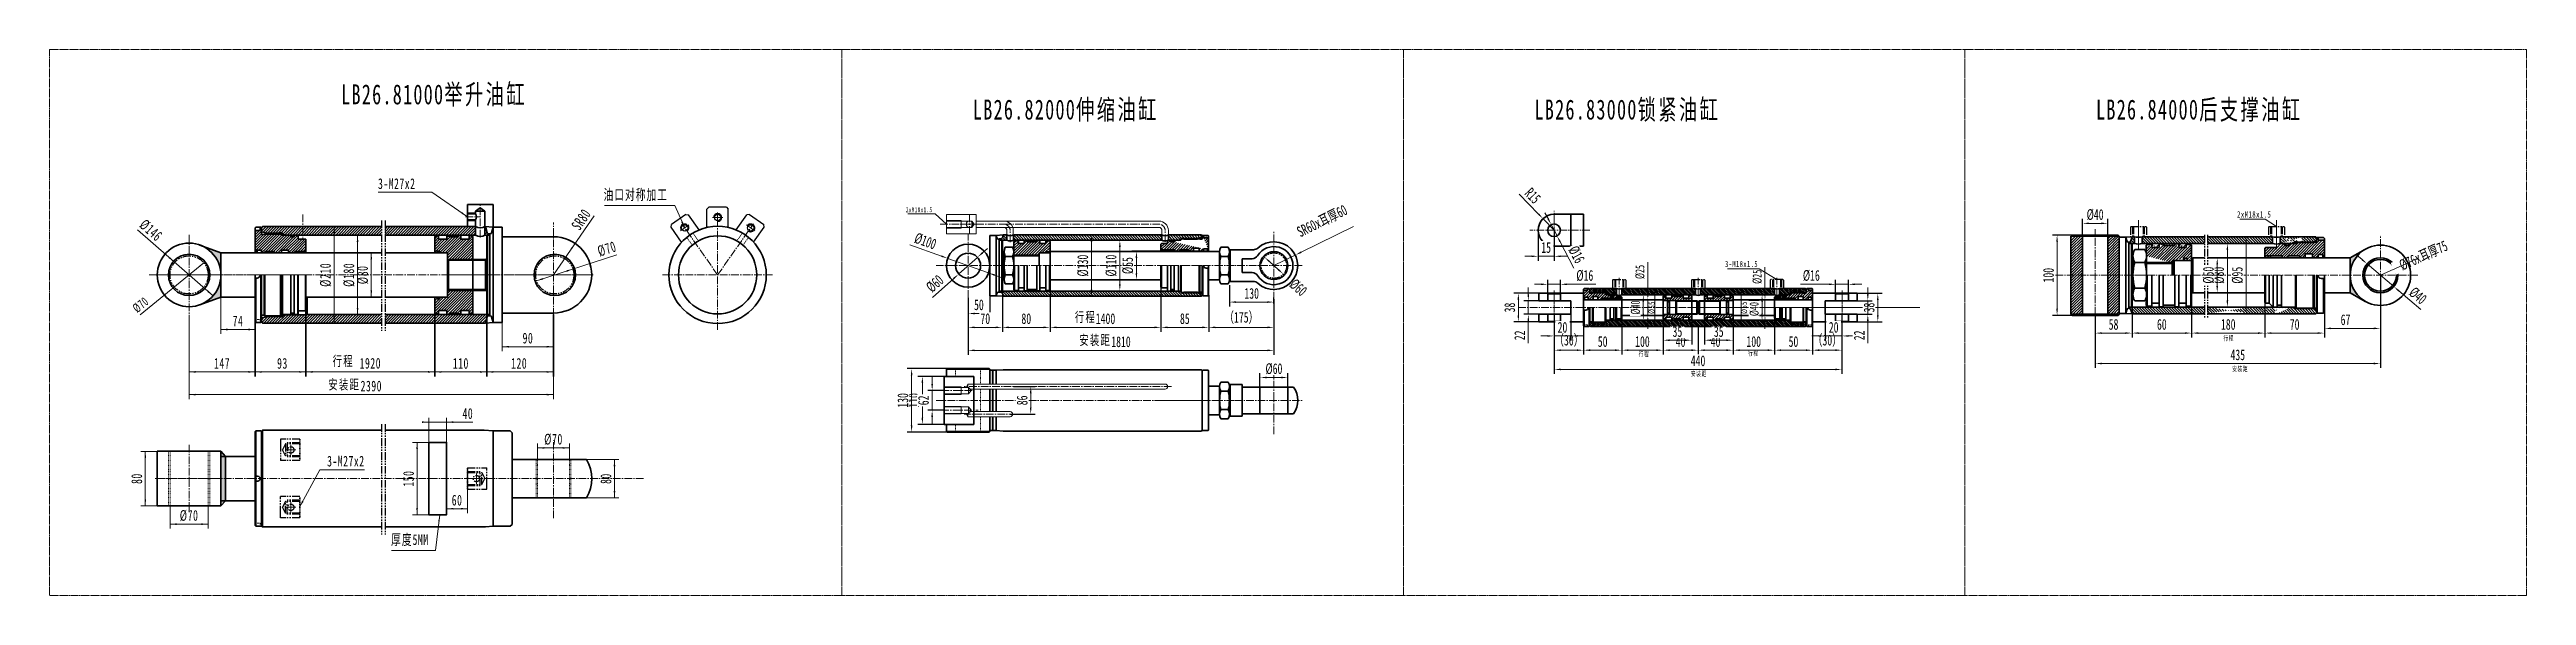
# Model space of a CAD drawing. Header units: millimetres. Extents: x -569 to 3326, y -244 to 615.
import ezdxf

# ---------------------------------------------------------------- set-up
doc = ezdxf.new("R2010")
doc.units = ezdxf.units.MM
doc.set_wipeout_variables(frame=1)
doc.header["$PDSIZE"] = -5
for name, pattern in [('AD_LTYPE2 0 mm', [16, 13, -1, 1, -1]), ('双点画线', [22, 12, -2, 2, -2, 2, -2]), ('点画线', [18, 12, -2, 2, -2]), ('虚线', [2, 1, -1])]:
    doc.linetypes.add(name, pattern=pattern)
doc.layers.get('0').update_dxf_attribs({"lineweight": 35})
for name, color, linetype, lineweight in [('ACAD1轮廓实线层', 7, 'Continuous', 30), ('ACAD3中心线层', 1, 'AD_LTYPE2 0 mm', 0), ('EB0', 7, 'Continuous', 35), ('中心线层', 1, '点画线', 18), ('剖面线层', 4, 'Continuous', 18), ('尺寸线层', 3, 'Continuous', 18), ('细实线层', 7, 'Continuous', 18), ('虚线层', 6, '虚线', 18)]:
    doc.layers.add(name, color=color, linetype=linetype, lineweight=lineweight)
doc.styles.add('UserTxtStyle7', font='', dxfattribs={"width": 0.667})
doc.styles.add('标准', font='', dxfattribs={"width": 0.667})
doc.styles.get('UserTxtStyle7').set_extended_font_data('宋体')
doc.styles.get('标准').set_extended_font_data('宋体')
doc.dimstyles.new('标准', dxfattribs={"dimscale": 3.5, "dimtxt": 4.816406, "dimasz": 3, "dimexe": 2, "dimexo": 0, "dimgap": 1.465905, "dimtad": 1, "dimdec": 1, "dimdsep": 46, "dimtxsty": '标准', "dimblk": '_CAXARROW', "dimcen": 0, "dimdle": 3, "dimaunit": 1, "dimazin": 2, "dimtfac": 0.707107, "dimtdec": 3, "dimtmove": 0, "dimatfit": 3, "dimfxl": 1, "dimfrac": 2, "dimtolj": 1, "dimtzin": 0, "dimlwd": 18, "dimarcsym": 0})
pattern_1 = [(45, (0, 0), (-2.12132, 2.12132), [])]
pattern_2 = [(315, (1081.209, 112.5598), (2.12132, 2.12132), [])]
pattern_3 = [(45, (1081.209, 112.5598), (-2.12132, 2.12132), [])]
pattern_4 = [(45, (2019.677, 189.404), (-2.12132, 2.12132), [])]
pattern_5 = [(45, (2882.4965, 149.5982), (-2.12132, 2.12132), [])]
pattern_6 = [(315, (2882.4965, 149.5982), (2.12132, 2.12132), [])]

msp = doc.modelspace()

# ---------------------------------------------------------------- texts
at = {"layer": 'ACAD1轮廓实线层', "linetype": 'Continuous', "lineweight": 18, "char_height": 31.4415, "width": 421.8358, "attachment_point": 1, "line_spacing_factor": 1.15057, "style": 'UserTxtStyle7'}
for s, insert in [('{\\T1.137;LB26.81000举升油缸 }', (-110.07, 559.93)), ('{\\T1.137;LB26.82000伸缩油缸}', (883.3, 536.06)), ('{\\T1.137;LB26.83000锁紧油缸}', (1766.27, 536.06)), ('{\\T1.137;LB26.84000后支撑油缸}', (2649.24, 536.06))]:
    msp.add_mtext(s, dxfattribs=dict(at, insert=insert))
at = {"layer": '尺寸线层', "linetype": 'Continuous', "lineweight": 18, "char_height": 15.7208, "width": 107.3719, "attachment_point": 1, "line_spacing_factor": 1.15057, "style": 'UserTxtStyle7'}
for s, insert in [('{\\T1.137;行程\\P }', (-123.46, 132.52)), ('{\\T1.137;安装距\\P }', (-130.21, 95.5))]:
    msp.add_mtext(s, dxfattribs=dict(at, insert=insert))

# ---------------------------------------------------------------- blocks, each defined once
blk = doc.blocks.new('*X2')
at = {"layer": '尺寸线层', "linetype": 'Continuous', "lineweight": 18, "transparency": 16777216}
for points in [[(118.8, 107.4), (129.3, 108.7), (129.3, 106.1)], [(223.8, 107.4), (213.3, 108.7), (213.3, 106.1)]]:
    blk.add_hatch(color=0, dxfattribs=at).paths.add_polyline_path(points, flags=0)
at = {"layer": '尺寸线层', "color": 0, "linetype": 'Continuous', "lineweight": 35, "transparency": 16777216}
for p, q in [((118.8, 198.6), (118.8, 100.4)), ((223.8, 197.7), (223.8, 100.4))]:
    blk.add_line(p, q, dxfattribs=at)
at = {"layer": '尺寸线层', "color": 0, "linetype": 'Continuous', "lineweight": 18, "transparency": 16777216}
blk.add_line((118.8, 107.4), (223.8, 107.4), dxfattribs=at)
at = {"layer": '尺寸线层', "color": 0, "linetype": 'Continuous', "lineweight": 35, "transparency": 16777216, "insert": (169.8, 120.8), "char_height": 16.86, "width": 45.925, "attachment_point": 5, "line_spacing_factor": 1.15057, "style": '标准'}
blk.add_mtext('\\T1.1;120', dxfattribs=at)
blk = doc.blocks.new('_CAXARROW')
blk.add_hatch(color=0).paths.add_polyline_path([(0, 0), (-1, 0.125), (-1, -0.125)], flags=0)
blk = doc.blocks.new('*X3')
at = {"layer": '尺寸线层', "linetype": 'Continuous', "lineweight": 18, "transparency": 16777216}
for points in [[(-245.4, 107.4), (-234.9, 106.1), (-234.9, 108.7)], [(-165.4, 107.4), (-175.9, 106.1), (-175.9, 108.7)]]:
    blk.add_hatch(color=0, dxfattribs=at).paths.add_polyline_path(points, flags=0)
at = {"layer": '尺寸线层', "color": 0, "linetype": 'Continuous', "lineweight": 35, "transparency": 16777216}
for p, q in [((-165.4, 204.1), (-165.4, 100.4)), ((-245.4, 186.1), (-245.4, 100.4))]:
    blk.add_line(p, q, dxfattribs=at)
at = {"layer": '尺寸线层', "color": 0, "linetype": 'Continuous', "lineweight": 18, "transparency": 16777216}
blk.add_line((-165.4, 107.4), (-245.4, 107.4), dxfattribs=at)
at = {"layer": '尺寸线层', "color": 0, "linetype": 'Continuous', "lineweight": 35, "transparency": 16777216, "insert": (-202.4, 120.8), "char_height": 16.86, "width": 33.715, "attachment_point": 5, "line_spacing_factor": 1.15057, "style": '标准'}
blk.add_mtext('\\T1.1;93', dxfattribs=at)
blk = doc.blocks.new('*X4')
at = {"layer": '尺寸线层', "linetype": 'Continuous', "lineweight": 18, "transparency": 16777216}
for points in [[(37.1, 107.4), (47.6, 108.7), (47.6, 106.1)], [(118.8, 107.4), (108.3, 108.7), (108.3, 106.1)]]:
    blk.add_hatch(color=0, dxfattribs=at).paths.add_polyline_path(points, flags=0)
at = {"layer": '尺寸线层', "color": 0, "linetype": 'Continuous', "lineweight": 35, "transparency": 16777216}
for p, q in [((37.1, 199.6), (37.1, 100.4)), ((118.8, 198.6), (118.8, 100.4))]:
    blk.add_line(p, q, dxfattribs=at)
at = {"layer": '尺寸线层', "color": 0, "linetype": 'Continuous', "lineweight": 18, "transparency": 16777216}
blk.add_line((37.1, 107.4), (118.8, 107.4), dxfattribs=at)
at = {"layer": '尺寸线层', "color": 0, "linetype": 'Continuous', "lineweight": 35, "transparency": 16777216, "insert": (78.1, 120.7), "char_height": 16.86, "width": 45.925, "attachment_point": 5, "line_spacing_factor": 1.15057, "style": '标准'}
blk.add_mtext('\\T1.1;110', dxfattribs=at)
blk = doc.blocks.new('*X6')
at = {"layer": '尺寸线层', "linetype": 'Continuous', "lineweight": 18, "transparency": 16777216}
for points in [[(-165.4, 107.4), (-154.9, 106.1), (-154.9, 108.8)], [(37.1, 107.4), (26.6, 106.1), (26.6, 108.8)]]:
    blk.add_hatch(color=0, dxfattribs=at).paths.add_polyline_path(points, flags=0)
at = {"layer": '尺寸线层', "color": 0, "linetype": 'Continuous', "transparency": 16777216}
for p, q in [((-165.4, 204.1), (-165.4, 100.4)), ((37.1, 199.6), (37.1, 100.4))]:
    blk.add_line(p, q, dxfattribs=at)
at = {"layer": '尺寸线层', "color": 0, "linetype": 'Continuous', "lineweight": 18, "transparency": 16777216}
blk.add_line((37.1, 107.4), (-165.4, 107.4), dxfattribs=at)
at = {"layer": '尺寸线层', "color": 0, "transparency": 16777216, "insert": (-64.2, 120.9), "char_height": 16.86, "width": 63.516, "attachment_point": 5, "line_spacing_factor": 1.15057, "style": '标准'}
blk.add_mtext('\\T1.1;1920', dxfattribs=at)
blk = doc.blocks.new('*X7')
at = {"layer": '尺寸线层', "linetype": 'Continuous', "lineweight": 18, "transparency": 16777216}
for points in [[(319.7, -30.5), (318.4, -41), (321, -41)], [(319.7, -90.5), (318.4, -80), (321, -80)]]:
    blk.add_hatch(color=0, dxfattribs=at).paths.add_polyline_path(points, flags=0)
at = {"layer": '尺寸线层', "color": 0, "linetype": 'Continuous', "transparency": 16777216}
for p, q in [((235.4, -30.5), (326.7, -30.5)), ((275.8, -90.5), (326.7, -90.5))]:
    blk.add_line(p, q, dxfattribs=at)
at = {"layer": '尺寸线层', "color": 0, "linetype": 'Continuous', "lineweight": 18, "transparency": 16777216}
blk.add_line((319.7, -90.5), (319.7, -30.5), dxfattribs=at)
at = {"layer": '尺寸线层', "color": 0, "transparency": 16777216, "insert": (306.3, -60.5), "char_height": 16.86, "width": 33.715, "attachment_point": 5, "rotation": 90, "line_spacing_factor": 1.15057, "style": '标准'}
blk.add_mtext('\\T1.1;80', dxfattribs=at)
blk = doc.blocks.new('*X8')
at = {"layer": '尺寸线层', "linetype": 'Continuous', "lineweight": 18, "transparency": 16777216}
for points in [[(-325.9, 279), (-333.6, 274.2), (-332.2, 272.4)], [(-372.4, 241.1), (-366.2, 247.7), (-364.7, 245.9)]]:
    blk.add_hatch(color=0, dxfattribs=at).paths.add_polyline_path(points, flags=0)
at = {"layer": '尺寸线层', "color": 0, "linetype": 'Continuous', "lineweight": 18, "transparency": 16777216}
blk.add_line((-426.1, 197.4), (-325.9, 279), dxfattribs=at)
at = {"layer": '尺寸线层', "color": 0, "linetype": 'Continuous', "lineweight": 35, "transparency": 16777216, "insert": (-425.3, 212.9), "char_height": 14.449, "width": 41.934, "attachment_point": 5, "rotation": 39.1741, "line_spacing_factor": 1.15057, "style": '标准'}
blk.add_mtext('\\T1.1;%%C70', dxfattribs=at)
blk = doc.blocks.new('*X9')
at = {"layer": '尺寸线层', "linetype": 'Continuous', "lineweight": 18, "transparency": 16777216}
for points in [[(-349.2, 107.4), (-338.7, 106.1), (-338.7, 108.8)], [(-245.4, 107.4), (-255.9, 106.1), (-255.9, 108.8)]]:
    blk.add_hatch(color=0, dxfattribs=at).paths.add_polyline_path(points, flags=0)
at = {"layer": '尺寸线层', "color": 0, "linetype": 'Continuous', "transparency": 16777216}
for p, q in [((-349.2, 197.1), (-349.2, 100.4)), ((-245.4, 186.1), (-245.4, 100.4))]:
    blk.add_line(p, q, dxfattribs=at)
at = {"layer": '尺寸线层', "color": 0, "linetype": 'Continuous', "lineweight": 18, "transparency": 16777216}
blk.add_line((-245.4, 107.4), (-349.2, 107.4), dxfattribs=at)
at = {"layer": '尺寸线层', "color": 0, "transparency": 16777216, "insert": (-297.3, 120.9), "char_height": 16.86, "width": 45.675, "attachment_point": 5, "line_spacing_factor": 1.15057, "style": '标准'}
blk.add_mtext('\\T1.1;147', dxfattribs=at)
blk = doc.blocks.new('*X10')
at = {"layer": '尺寸线层', "linetype": 'Continuous', "lineweight": 18, "transparency": 16777216}
for points in [[(-349.2, 71.7), (-338.7, 70.4), (-338.7, 73)], [(223.8, 71.7), (213.3, 70.4), (213.3, 73)]]:
    blk.add_hatch(color=0, dxfattribs=at).paths.add_polyline_path(points, flags=0)
at = {"layer": '尺寸线层', "color": 0, "linetype": 'Continuous', "transparency": 16777216}
for p, q in [((-349.2, 197.1), (-349.2, 64.7)), ((223.8, 159.5), (223.8, 64.7))]:
    blk.add_line(p, q, dxfattribs=at)
at = {"layer": '尺寸线层', "color": 0, "linetype": 'Continuous', "lineweight": 18, "transparency": 16777216}
blk.add_line((223.8, 71.7), (-349.2, 71.7), dxfattribs=at)
at = {"layer": '尺寸线层', "color": 0, "transparency": 16777216, "insert": (-62.7, 85.1), "char_height": 16.86, "width": 65.514, "attachment_point": 5, "line_spacing_factor": 1.15057, "style": '标准'}
blk.add_mtext('\\T1.1;2390', dxfattribs=at)
blk = doc.blocks.new('*X11')
at = {"layer": '尺寸线层', "linetype": 'Continuous', "lineweight": 18, "transparency": 16777216}
for points in [[(-84.3, 322.6), (-83, 312.1), (-85.6, 312.1)], [(-84.3, 197.6), (-83, 208.1), (-85.6, 208.1)]]:
    blk.add_hatch(color=0, dxfattribs=at).paths.add_polyline_path(points, flags=0)
at = {"layer": '尺寸线层', "color": 0, "linetype": 'Continuous', "transparency": 16777216}
for p, q in [((-83.9, 322.6), (-91.3, 322.6)), ((-87.9, 197.6), (-77.3, 197.6))]:
    blk.add_line(p, q, dxfattribs=at)
at = {"layer": '尺寸线层', "color": 0, "linetype": 'Continuous', "lineweight": 18, "transparency": 16777216}
blk.add_line((-84.3, 322.6), (-84.3, 197.6), dxfattribs=at)
at = {"layer": '尺寸线层', "color": 0, "transparency": 16777216, "insert": (-97.7, 260.1), "char_height": 16.857, "width": 66.514, "attachment_point": 5, "rotation": 90, "line_spacing_factor": 1.15057, "style": '标准'}
blk.add_mtext('\\T1.1;%%C180', dxfattribs=at)
blk = doc.blocks.new('*X12')
at = {"layer": '尺寸线层', "linetype": 'Continuous', "lineweight": 18, "transparency": 16777216}
for points in [[(-121.1, 336.1), (-119.7, 325.6), (-122.4, 325.6)], [(-121.1, 184.1), (-119.7, 194.6), (-122.4, 194.6)]]:
    blk.add_hatch(color=0, dxfattribs=at).paths.add_polyline_path(points, flags=0)
at = {"layer": '尺寸线层', "color": 0, "linetype": 'Continuous', "transparency": 16777216}
for p, q in [((-128.7, 336.1), (-114.1, 336.1)), ((-122.7, 184.1), (-114.1, 184.1))]:
    blk.add_line(p, q, dxfattribs=at)
at = {"layer": '尺寸线层', "color": 0, "linetype": 'Continuous', "lineweight": 18, "transparency": 16777216}
blk.add_line((-121.1, 336.1), (-121.1, 184.1), dxfattribs=at)
at = {"layer": '尺寸线层', "color": 0, "transparency": 16777216, "insert": (-134.5, 260.1), "char_height": 16.857, "width": 66.514, "attachment_point": 5, "rotation": 90, "line_spacing_factor": 1.15057, "style": '标准'}
blk.add_mtext('\\T1.1;%%C210', dxfattribs=at)
blk = doc.blocks.new('*X13')
at = {"layer": '尺寸线层', "linetype": 'Continuous', "lineweight": 18, "transparency": 16777216}
for points in [[(143.3, 147), (153.8, 148.4), (153.8, 145.7)], [(223.8, 147), (213.3, 148.4), (213.3, 145.7)]]:
    blk.add_hatch(color=0, dxfattribs=at).paths.add_polyline_path(points, flags=0)
at = {"layer": '尺寸线层', "color": 0, "linetype": 'Continuous', "transparency": 16777216}
for p, q in [((143.3, 185.1), (143.3, 140)), ((223.8, 185.1), (223.8, 140))]:
    blk.add_line(p, q, dxfattribs=at)
at = {"layer": '尺寸线层', "color": 0, "linetype": 'Continuous', "lineweight": 18, "transparency": 16777216}
blk.add_line((143.3, 147), (223.8, 147), dxfattribs=at)
at = {"layer": '尺寸线层', "color": 0, "transparency": 16777216, "insert": (183.6, 160.5), "char_height": 16.86, "width": 33.715, "attachment_point": 5, "line_spacing_factor": 1.15057, "style": '标准'}
blk.add_mtext('\\T1.1;90', dxfattribs=at)
blk = doc.blocks.new('*X14')
at = {"layer": '尺寸线层', "linetype": 'Continuous', "lineweight": 18, "transparency": 16777216}
for points in [[(197.3, 250.8), (207.7, 252.8), (206.9, 255.3)], [(254.4, 269.4), (244.8, 264.9), (244, 267.3)]]:
    blk.add_hatch(color=0, dxfattribs=at).paths.add_polyline_path(points, flags=0)
at = {"layer": '尺寸线层', "color": 0, "linetype": 'Continuous', "lineweight": 18, "transparency": 16777216}
blk.add_line((323.6, 291.9), (197.3, 250.8), dxfattribs=at)
at = {"layer": '尺寸线层', "color": 0, "transparency": 16777216, "insert": (307.8, 300.9), "char_height": 16.857, "width": 48.923, "attachment_point": 5, "rotation": 18.0598, "line_spacing_factor": 1.15057, "style": '标准'}
blk.add_mtext('\\T1.1;%%C70', dxfattribs=at)
blk = doc.blocks.new('*X15')
at = {"layer": '尺寸线层', "linetype": 'Continuous', "lineweight": 18, "transparency": 16777216}
for points in [[(-386.8, 292.9), (-378.1, 287), (-379.8, 285)], [(-311.5, 227.2), (-318.6, 235.1), (-320.3, 233.1)]]:
    blk.add_hatch(color=0, dxfattribs=at).paths.add_polyline_path(points, flags=0)
at = {"layer": '尺寸线层', "color": 0, "linetype": 'Continuous', "lineweight": 18, "transparency": 16777216}
blk.add_line((-430.5, 331.1), (-311.5, 227.2), dxfattribs=at)
at = {"layer": '尺寸线层', "color": 0, "transparency": 16777216, "insert": (-409.2, 330.2), "char_height": 16.857, "width": 66.389, "attachment_point": 5, "rotation": 318.8764, "line_spacing_factor": 1.15057, "style": '标准'}
blk.add_mtext('\\T1.1;%%C146', dxfattribs=at)
blk = doc.blocks.new('*X16')
at = {"layer": '尺寸线层', "linetype": 'Continuous', "lineweight": 18, "transparency": 16777216}
for points in [[(-418, -17.6), (-416.7, -28.1), (-419.3, -28.1)], [(-418, -103.4), (-416.7, -92.9), (-419.3, -92.9)]]:
    blk.add_hatch(color=0, dxfattribs=at).paths.add_polyline_path(points, flags=0)
at = {"layer": '尺寸线层', "color": 0, "linetype": 'Continuous', "transparency": 16777216}
for p, q in [((-399.2, -17.6), (-425, -17.6)), ((-399.2, -103.4), (-425, -103.4))]:
    blk.add_line(p, q, dxfattribs=at)
at = {"layer": '尺寸线层', "color": 0, "linetype": 'Continuous', "lineweight": 18, "transparency": 16777216}
blk.add_line((-418, -17.6), (-418, -103.4), dxfattribs=at)
at = {"layer": '尺寸线层', "color": 0, "transparency": 16777216, "insert": (-431.4, -60.5), "char_height": 16.86, "width": 33.715, "attachment_point": 5, "rotation": 90, "line_spacing_factor": 1.15057, "style": '标准'}
blk.add_mtext('\\T1.1;80', dxfattribs=at)
blk = doc.blocks.new('*X17')
at = {"layer": '尺寸线层', "linetype": 'Continuous', "lineweight": 18, "transparency": 16777216}
for points in [[(-379.2, -132.2), (-368.7, -130.9), (-368.7, -133.5)], [(-319.2, -132.2), (-329.7, -130.9), (-329.7, -133.5)]]:
    blk.add_hatch(color=0, dxfattribs=at).paths.add_polyline_path(points, flags=0)
at = {"layer": '尺寸线层', "color": 0, "linetype": 'Continuous', "transparency": 16777216}
for p, q in [((-379.2, -103.4), (-379.2, -139.2)), ((-319.2, -103.4), (-319.2, -139.2))]:
    blk.add_line(p, q, dxfattribs=at)
at = {"layer": '尺寸线层', "color": 0, "linetype": 'Continuous', "lineweight": 18, "transparency": 16777216}
blk.add_line((-379.2, -132.2), (-319.2, -132.2), dxfattribs=at)
at = {"layer": '尺寸线层', "color": 0, "transparency": 16777216, "insert": (-349.2, -118.8), "char_height": 16.857, "width": 48.923, "attachment_point": 5, "line_spacing_factor": 1.15057, "style": '标准'}
blk.add_mtext('\\T1.1;%%C70', dxfattribs=at)
blk = doc.blocks.new('*X18')
at = {"layer": '尺寸线层', "linetype": 'Continuous', "lineweight": 18, "transparency": 16777216}
for points in [[(198.8, -12.2), (209.3, -10.9), (209.3, -13.5)], [(248.9, -12.2), (238.4, -10.9), (238.4, -13.5)]]:
    blk.add_hatch(color=0, dxfattribs=at).paths.add_polyline_path(points, flags=0)
at = {"layer": '尺寸线层', "color": 0, "linetype": 'Continuous', "transparency": 16777216}
for p, q in [((198.8, -30.7), (198.8, -5.2)), ((248.9, -30.7), (248.9, -5.2))]:
    blk.add_line(p, q, dxfattribs=at)
at = {"layer": '尺寸线层', "color": 0, "linetype": 'Continuous', "lineweight": 18, "transparency": 16777216}
blk.add_line((198.8, -12.2), (248.9, -12.2), dxfattribs=at)
at = {"layer": '尺寸线层', "color": 0, "transparency": 16777216, "insert": (223.8, 1.2), "char_height": 16.857, "width": 48.923, "attachment_point": 5, "line_spacing_factor": 1.15057, "style": '标准'}
blk.add_mtext('\\T1.1;%%C70', dxfattribs=at)
blk = doc.blocks.new('*X19')
at = {"layer": '尺寸线层', "linetype": 'Continuous'}
blk.add_hatch(color=0, dxfattribs=at).paths.add_polyline_path([(-72.6, -58.9), (-68.8, -49), (-66.4, -50.2)], flags=0)
at = {"layer": '尺寸线层', "color": 0, "linetype": 'Continuous'}
blk.add_line((-72.6, -58.9), (-40.8, 0), dxfattribs=at)
at = {"layer": '尺寸线层', "color": 0}
blk.add_line((-40.8, 0), (29.4, 0), dxfattribs=at)
at = {"layer": '尺寸线层', "color": 0, "insert": (0, 13.4), "char_height": 16.857, "width": 117.661, "attachment_point": 5, "line_spacing_factor": 1.15057, "style": '标准'}
blk.add_mtext('\\T1.1;3-M27x2', dxfattribs=at)
blk = doc.blocks.new('*X20')
at = {"layer": '尺寸线层', "linetype": 'Continuous'}
blk.add_hatch(color=0, dxfattribs=at).paths.add_polyline_path([(111.3, -38.7), (102, -33.9), (103.4, -31.7)], flags=0)
at = {"layer": '尺寸线层', "color": 0}
blk.add_line((55.1, 0), (-29.4, 0), dxfattribs=at)
at = {"layer": '尺寸线层', "color": 0, "linetype": 'Continuous'}
blk.add_line((111.3, -38.7), (55.1, 0), dxfattribs=at)
at = {"layer": '尺寸线层', "color": 0, "insert": (0, 13.4), "char_height": 16.857, "width": 117.661, "attachment_point": 5, "line_spacing_factor": 1.15057, "style": '标准'}
blk.add_mtext('\\T1.1;3-M27x2', dxfattribs=at)
blk = doc.blocks.new('*X21')
at = {"layer": '尺寸线层', "linetype": 'Continuous', "lineweight": 18, "transparency": 16777216}
blk.add_hatch(color=0, dxfattribs=at).paths.add_polyline_path([(257.7, 309.6), (252.9, 300.1), (250.7, 301.6)], flags=0)
at = {"layer": '尺寸线层', "color": 0, "linetype": 'Continuous', "lineweight": 18, "transparency": 16777216}
blk.add_line((287.6, 353.2), (223.8, 260.1), dxfattribs=at)
at = {"layer": '尺寸线层', "color": 0, "linetype": 'Continuous', "lineweight": 18, "transparency": 16777216, "insert": (267.3, 347.2), "char_height": 16.86, "width": 65.764, "attachment_point": 5, "rotation": 55.5802, "line_spacing_factor": 1.15057, "style": '标准'}
blk.add_mtext('\\T1.1;SR80', dxfattribs=at)
blk = doc.blocks.new('*X22')
at = {"layer": '尺寸线层', "linetype": 'Continuous'}
blk.add_hatch(color=0, dxfattribs=at).paths.add_polyline_path([(77, -35.3), (71.5, -26.2), (73.9, -25.1)], flags=0)
at = {"layer": '尺寸线层', "color": 0}
blk.add_line((61.5, 0), (-49.1, 0), dxfattribs=at)
at = {"layer": '尺寸线层', "color": 0, "linetype": 'Continuous'}
blk.add_line((77, -35.3), (61.5, 0), dxfattribs=at)
at = {"layer": '尺寸线层', "color": 0, "insert": (0, 16.1), "char_height": 16.857, "width": 196.393, "attachment_point": 5, "line_spacing_factor": 1.15057, "style": '标准'}
blk.add_mtext('\\T1.1;油口对称加工', dxfattribs=at)
blk = doc.blocks.new('*X23')
at = {"layer": '尺寸线层', "linetype": 'Continuous', "lineweight": 18, "transparency": 16777216}
for points in [[(9.3, -3.5), (10.6, -14), (8, -14)], [(9.3, -117.4), (10.6, -106.9), (8, -106.9)]]:
    blk.add_hatch(color=0, dxfattribs=at).paths.add_polyline_path(points, flags=0)
at = {"layer": '尺寸线层', "color": 0, "linetype": 'Continuous', "transparency": 16777216}
for p, q in [((27.7, -3.5), (2.3, -3.5)), ((27.7, -117.4), (2.3, -117.4))]:
    blk.add_line(p, q, dxfattribs=at)
at = {"layer": '尺寸线层', "color": 0, "linetype": 'Continuous', "lineweight": 18, "transparency": 16777216}
blk.add_line((9.3, -3.5), (9.3, -117.4), dxfattribs=at)
at = {"layer": '尺寸线层', "color": 0, "transparency": 16777216, "insert": (-4.1, -60.5), "char_height": 16.86, "width": 45.925, "attachment_point": 5, "rotation": 90, "line_spacing_factor": 1.15057, "style": '标准'}
blk.add_mtext('\\T1.1;150', dxfattribs=at)
blk = doc.blocks.new('*X24')
at = {"layer": '尺寸线层', "linetype": 'Continuous', "lineweight": 18, "transparency": 16777216}
for points in [[(27.7, 28.4), (17.2, 29.7), (17.2, 27.1)], [(55.8, 28.4), (66.3, 29.7), (66.3, 27.1)]]:
    blk.add_hatch(color=0, dxfattribs=at).paths.add_polyline_path(points, flags=0)
at = {"layer": '尺寸线层', "color": 0, "linetype": 'Continuous', "lineweight": 18, "transparency": 16777216}
blk.add_line((17.2, 28.4), (96.8, 28.4), dxfattribs=at)
at = {"layer": '尺寸线层', "color": 0, "linetype": 'Continuous', "transparency": 16777216}
for p, q in [((27.7, -3.5), (27.7, 35.4)), ((55.8, -3.5), (55.8, 35.4))]:
    blk.add_line(p, q, dxfattribs=at)
at = {"layer": '尺寸线层', "color": 0, "transparency": 16777216, "insert": (89.1, 41.8), "char_height": 16.86, "width": 33.715, "attachment_point": 5, "line_spacing_factor": 1.15057, "style": '标准'}
blk.add_mtext('\\T1.1;40', dxfattribs=at)
blk = doc.blocks.new('*X25')
at = {"layer": '尺寸线层', "linetype": 'Continuous', "lineweight": 18, "transparency": 16777216}
for points in [[(55.8, -107.9), (66.3, -106.6), (66.3, -109.2)], [(88.7, -107.9), (78.2, -106.6), (78.2, -109.2)]]:
    blk.add_hatch(color=0, dxfattribs=at).paths.add_polyline_path(points, flags=0)
at = {"layer": '尺寸线层', "color": 0, "linetype": 'Continuous', "transparency": 16777216}
for p, q in [((55.8, -60.5), (55.8, -114.9)), ((88.7, -43.7), (88.7, -114.9))]:
    blk.add_line(p, q, dxfattribs=at)
at = {"layer": '尺寸线层', "color": 0, "linetype": 'Continuous', "lineweight": 18, "transparency": 16777216}
blk.add_line((55.8, -107.9), (88.7, -107.9), dxfattribs=at)
at = {"layer": '尺寸线层', "color": 0, "transparency": 16777216, "insert": (72.2, -94.5), "char_height": 16.86, "width": 33.715, "attachment_point": 5, "line_spacing_factor": 1.15057, "style": '标准'}
blk.add_mtext('\\T1.1;60', dxfattribs=at)
blk = doc.blocks.new('*X26')
at = {"layer": '尺寸线层', "linetype": 'Continuous'}
blk.add_hatch(color=0, dxfattribs=at).paths.add_polyline_path([(47.1, 56.3), (47.1, 45.7), (44.5, 46)], flags=0)
at = {"layer": '尺寸线层', "color": 0, "linetype": 'Continuous'}
blk.add_line((47.1, 56.3), (40.2, 0), dxfattribs=at)
at = {"layer": '尺寸线层', "color": 0}
blk.add_line((40.2, 0), (-29, 0), dxfattribs=at)
at = {"layer": '尺寸线层', "color": 0, "insert": (0, 16.2), "char_height": 16.857, "width": 116.087, "attachment_point": 5, "line_spacing_factor": 1.15057, "style": '标准'}
blk.add_mtext('\\T1.1;厚度5MM', dxfattribs=at)
blk = doc.blocks.new('*X27')
at = {"layer": '尺寸线层', "linetype": 'Continuous', "lineweight": 18, "transparency": 16777216}
for points in [[(-62.7, 295.1), (-64, 284.6), (-61.4, 284.6)], [(-62.7, 225.1), (-64, 235.6), (-61.4, 235.6)]]:
    blk.add_hatch(color=0, dxfattribs=at).paths.add_polyline_path(points, flags=0)
at = {"layer": '尺寸线层', "color": 0, "linetype": 'Continuous', "lineweight": 18, "transparency": 16777216}
blk.add_line((-62.7, 225.1), (-62.7, 295.1), dxfattribs=at)
at = {"layer": '尺寸线层', "color": 0, "linetype": 'Continuous', "transparency": 16777216}
for p, q in [((-62.7, 295.1), (-55.7, 295.1)), ((-60.9, 225.1), (-69.7, 225.1))]:
    blk.add_line(p, q, dxfattribs=at)
at = {"layer": '尺寸线层', "color": 0, "transparency": 16777216, "insert": (-76.1, 260.1), "char_height": 16.857, "width": 48.923, "attachment_point": 5, "rotation": 90, "line_spacing_factor": 1.15057, "style": '标准'}
blk.add_mtext('\\T1.1;%%C80', dxfattribs=at)
blk = doc.blocks.new('*X28')
at = {"layer": '尺寸线层', "linetype": 'Continuous', "lineweight": 18, "transparency": 16777216}
for points in [[(-299.2, 174.2), (-288.7, 175.5), (-288.7, 172.8)], [(-245.4, 174.2), (-255.9, 175.5), (-255.9, 172.8)]]:
    blk.add_hatch(color=0, dxfattribs=at).paths.add_polyline_path(points, flags=0)
at = {"layer": '尺寸线层', "color": 0, "linetype": 'Continuous', "transparency": 16777216}
for p, q in [((-299.2, 260.1), (-299.2, 167.2)), ((-245.4, 260.1), (-245.4, 167.2))]:
    blk.add_line(p, q, dxfattribs=at)
at = {"layer": '尺寸线层', "color": 0, "linetype": 'Continuous', "lineweight": 18, "transparency": 16777216}
blk.add_line((-299.2, 174.2), (-245.4, 174.2), dxfattribs=at)
at = {"layer": '尺寸线层', "color": 0, "transparency": 16777216, "insert": (-272.3, 187.6), "char_height": 16.86, "width": 33.715, "attachment_point": 5, "line_spacing_factor": 1.15057, "style": '标准'}
blk.add_mtext('\\T1.1;74', dxfattribs=at)
blk = doc.blocks.new('*D51')
at = {"layer": '尺寸线层', "color": 0, "linetype": 'Continuous', "lineweight": -2, "transparency": 16777216}
for p, q in [((875.7, 224.2), (875.7, 192.3)), ((909.7, 232.8), (909.7, 192.3))]:
    blk.add_line(p, q, dxfattribs=at)
at = {"layer": '尺寸线层', "color": 0, "linetype": 'Continuous', "lineweight": 18, "transparency": 16777216}
blk.add_line((899.2, 199.3), (886.2, 199.3), dxfattribs=at)
at = {"layer": '尺寸线层', "color": 0, "linetype": 'Continuous', "lineweight": 18, "transparency": 16777216, "xscale": 10.5, "yscale": 10.5, "zscale": 10.5, "rotation": 180}
blk.add_blockref('_CAXARROW', (875.7, 199.3), dxfattribs=at)
at = {"layer": '尺寸线层', "color": 0, "linetype": 'Continuous', "lineweight": 18, "transparency": 16777216, "xscale": 10.5, "yscale": 10.5, "zscale": 10.5}
blk.add_blockref('_CAXARROW', (909.7, 199.3), dxfattribs=at)
at = {"layer": '尺寸线层', "color": 0, "linetype": 'Continuous', "lineweight": 35, "transparency": 16777216, "insert": (892.7, 212.9), "char_height": 16.857, "width": 15.412, "attachment_point": 5, "style": '标准', "bg_fill": 3, "box_fill_scale": 1.1, "bg_fill_color": 256, "bg_fill_true_color": 13158600, "bg_fill_transparency": 0}
blk.add_mtext('\\A1;{\\fNSimSun|b0|i0|c134|p49;50}', dxfattribs=at)
at = {"layer": 'Defpoints', "color": 0, "linetype": 'Continuous', "transparency": 16777216}
for p in [(875.7, 224.2), (875.7, 199.3), (909.7, 232.8)]:
    blk.add_point(p, dxfattribs=at)
blk = doc.blocks.new('*D52')
at = {"layer": 'Defpoints', "color": 0, "linetype": '双点画线', "transparency": 16777216}
for p in [(929.7, 235.7), (875.7, 224.2)]:
    blk.add_point(p, dxfattribs=at)
at = {"layer": '尺寸线层', "color": 0, "linetype": 'Continuous', "lineweight": -2, "transparency": 16777216}
for p, q in [((929.7, 235.7), (929.7, 170.5)), ((875.7, 224.2), (875.7, 170.5))]:
    blk.add_line(p, q, dxfattribs=at)
at = {"layer": '尺寸线层', "color": 0, "linetype": 'Continuous', "lineweight": 18, "transparency": 16777216}
blk.add_line((919.2, 177.5), (886.2, 177.5), dxfattribs=at)
at = {"layer": '尺寸线层', "color": 0, "linetype": '双点画线', "lineweight": 18, "transparency": 16777216, "xscale": 10.5, "yscale": 10.5, "zscale": 10.5, "rotation": 180}
blk.add_blockref('_CAXARROW', (875.7, 177.5), dxfattribs=at)
at = {"layer": '尺寸线层', "color": 0, "linetype": '双点画线', "lineweight": 18, "transparency": 16777216, "xscale": 10.5, "yscale": 10.5, "zscale": 10.5}
blk.add_blockref('_CAXARROW', (929.7, 177.5), dxfattribs=at)
at = {"layer": '尺寸线层', "color": 0, "linetype": '双点画线', "lineweight": 25, "transparency": 16777216, "insert": (902.7, 191.1), "char_height": 16.857, "width": 15.412, "attachment_point": 5, "style": '标准', "bg_fill": 3, "box_fill_scale": 1.1, "bg_fill_color": 256, "bg_fill_true_color": 13158600, "bg_fill_transparency": 0}
blk.add_mtext('\\A1;{\\fNSimSun|b0|i0|c134|p49;70}', dxfattribs=at)
at = {"layer": 'Defpoints', "color": 0, "linetype": '双点画线', "transparency": 16777216}
blk.add_point((875.7, 177.5), dxfattribs=at)
blk = doc.blocks.new('*D53')
at = {"layer": 'Defpoints', "color": 0, "linetype": 'Continuous', "transparency": 16777216}
for p in [(1114.3, 314.7), (1180.5, 314.7), (1206.5, 234.7)]:
    blk.add_point(p, dxfattribs=at)
at = {"layer": '尺寸线层', "color": 0, "linetype": 'Continuous', "lineweight": -2, "transparency": 16777216}
for p, q in [((1180.5, 314.7), (1107.3, 314.7)), ((1206.5, 234.7), (1107.3, 234.7))]:
    blk.add_line(p, q, dxfattribs=at)
at = {"layer": '尺寸线层', "color": 0, "linetype": 'Continuous', "lineweight": 18, "transparency": 16777216}
blk.add_line((1114.3, 245.2), (1114.3, 304.2), dxfattribs=at)
at = {"layer": '尺寸线层', "color": 0, "linetype": 'Continuous', "lineweight": 18, "transparency": 16777216, "xscale": 10.5, "yscale": 10.5, "zscale": 10.5}
for p, rotation in [((1114.3, 314.7), 90), ((1114.3, 234.7), 270)]:
    blk.add_blockref('_CAXARROW', p, dxfattribs=dict(at, rotation=rotation))
at = {"layer": '尺寸线层', "color": 0, "linetype": 'Continuous', "lineweight": 35, "transparency": 16777216, "insert": (1100.7, 274.7), "char_height": 16.857, "width": 30.406, "attachment_point": 5, "rotation": 90, "style": '标准', "bg_fill": 3, "box_fill_scale": 1.1, "bg_fill_color": 256, "bg_fill_true_color": 13158600, "bg_fill_transparency": 0}
blk.add_mtext('\\A1;{\\fNSimSun|b0|i0|c134|p49;%%C110}', dxfattribs=at)
blk = doc.blocks.new('*D54')
at = {"layer": 'Defpoints', "color": 0, "linetype": 'Continuous', "transparency": 16777216}
for p in [(946.9, 322.9), (931.1, 226.4), (1069.8, 226.4)]:
    blk.add_point(p, dxfattribs=at)
at = {"layer": '尺寸线层', "color": 0, "linetype": 'Continuous', "lineweight": -2, "transparency": 16777216}
for p, q in [((946.9, 322.9), (1076.8, 322.9)), ((931.1, 226.4), (1076.8, 226.4))]:
    blk.add_line(p, q, dxfattribs=at)
at = {"layer": '尺寸线层', "color": 0, "linetype": 'Continuous', "lineweight": 18, "transparency": 16777216}
blk.add_line((1069.8, 312.4), (1069.8, 236.9), dxfattribs=at)
at = {"layer": '尺寸线层', "color": 0, "linetype": 'Continuous', "lineweight": 18, "transparency": 16777216, "xscale": 10.5, "yscale": 10.5, "zscale": 10.5}
for p, rotation in [((1069.8, 322.9), 90), ((1069.8, 226.4), 270)]:
    blk.add_blockref('_CAXARROW', p, dxfattribs=dict(at, rotation=rotation))
at = {"layer": '尺寸线层', "color": 0, "linetype": 'Continuous', "lineweight": 35, "transparency": 16777216, "insert": (1056.3, 274.7), "char_height": 16.857, "width": 30.406, "attachment_point": 5, "rotation": 90, "style": '标准', "bg_fill": 3, "box_fill_scale": 1.1, "bg_fill_color": 256, "bg_fill_true_color": 13158600, "bg_fill_transparency": 0}
blk.add_mtext('\\A1;{\\fNSimSun|b0|i0|c134|p49;%%C130}', dxfattribs=at)
blk = doc.blocks.new('*D55')
at = {"layer": 'Defpoints', "color": 0, "linetype": 'Continuous', "transparency": 16777216}
for p in [(1254.6, 297.2), (1179, 252.2)]:
    blk.add_point(p, dxfattribs=at)
at = {"layer": '尺寸线层', "color": 0, "linetype": 'Continuous', "lineweight": -2, "transparency": 16777216}
for p, q in [((1254.6, 297.2), (1133.4, 297.2)), ((1179, 252.2), (1133.4, 252.2))]:
    blk.add_line(p, q, dxfattribs=at)
at = {"layer": '尺寸线层', "color": 0, "linetype": 'Continuous', "lineweight": 18, "transparency": 16777216}
blk.add_line((1140.4, 286.7), (1140.4, 262.7), dxfattribs=at)
at = {"layer": '尺寸线层', "color": 0, "linetype": 'Continuous', "lineweight": 18, "transparency": 16777216, "xscale": 10.5, "yscale": 10.5, "zscale": 10.5}
for p, rotation in [((1140.4, 297.2), 90), ((1140.4, 252.2), 270)]:
    blk.add_blockref('_CAXARROW', p, dxfattribs=dict(at, rotation=rotation))
at = {"layer": '尺寸线层', "color": 0, "linetype": 'Continuous', "lineweight": 35, "transparency": 16777216, "insert": (1126.9, 274.7), "char_height": 16.857, "width": 22.194, "attachment_point": 5, "rotation": 90, "style": '标准', "bg_fill": 3, "box_fill_scale": 1.1, "bg_fill_color": 256, "bg_fill_true_color": 13158600, "bg_fill_transparency": 0}
blk.add_mtext('\\A1;{\\fNSimSun|b0|i0|c134|p49;%%C55}', dxfattribs=at)
at = {"layer": 'Defpoints', "color": 0, "linetype": 'Continuous', "transparency": 16777216}
blk.add_point((1140.4, 252.2), dxfattribs=at)
blk = doc.blocks.new('*D56')
at = {"layer": 'Defpoints', "color": 0, "linetype": 'Continuous', "transparency": 16777216}
for p in [(1179, 240.7), (1254, 228.2), (1179, 177.5)]:
    blk.add_point(p, dxfattribs=at)
at = {"layer": '尺寸线层', "color": 0, "linetype": 'Continuous', "lineweight": -2, "transparency": 16777216}
for p, q in [((1179, 240.7), (1179, 170.5)), ((1254, 228.2), (1254, 170.5))]:
    blk.add_line(p, q, dxfattribs=at)
at = {"layer": '尺寸线层', "color": 0, "linetype": 'Continuous', "lineweight": 18, "transparency": 16777216}
blk.add_line((1243.5, 177.5), (1189.5, 177.5), dxfattribs=at)
at = {"layer": '尺寸线层', "color": 0, "linetype": 'Continuous', "lineweight": 18, "transparency": 16777216, "xscale": 10.5, "yscale": 10.5, "zscale": 10.5, "rotation": 180}
blk.add_blockref('_CAXARROW', (1179, 177.5), dxfattribs=at)
at = {"layer": '尺寸线层', "color": 0, "linetype": 'Continuous', "lineweight": 18, "transparency": 16777216, "xscale": 10.5, "yscale": 10.5, "zscale": 10.5}
blk.add_blockref('_CAXARROW', (1254, 177.5), dxfattribs=at)
at = {"layer": '尺寸线层', "color": 0, "linetype": 'Continuous', "lineweight": 35, "transparency": 16777216, "insert": (1216.5, 191.1), "char_height": 16.857, "width": 15.412, "attachment_point": 5, "style": '标准', "bg_fill": 3, "box_fill_scale": 1.1, "bg_fill_color": 256, "bg_fill_true_color": 13158600, "bg_fill_transparency": 0}
blk.add_mtext('\\A1;{\\fNSimSun|b0|i0|c134|p49;85}', dxfattribs=at)
blk = doc.blocks.new('*X35')
at = {"layer": 'EB0'}
for p, q in [((0, -21.7), (0, 21.7)), ((1.9, 28.9), (13.5, 28.9)), ((13.5, 14.4), (1.9, 14.4)), ((15.4, -21.7), (15.4, 21.7)), ((13.5, -14.4), (1.9, -14.4)), ((1.9, -28.9), (13.5, -28.9))]:
    blk.add_line(p, q, dxfattribs=at)
for centre, radius, start, end in [((14.4, 21.7), 14.4, 150, 210), ((54.8, 0), 54.8, 164.7385, 195.2615), ((1, 21.7), 14.4, 330, 30), ((-39.4, 0), 54.8, 344.7385, 15.2615), ((14.4, -21.7), 14.4, 150, 210), ((1, -21.7), 14.4, 330, 30)]:
    blk.add_arc(centre, radius, start, end, dxfattribs=at)
at = {"layer": '中心线层', "linetype": '点画线', "lineweight": 18}
blk.add_line((-7.7, 0), (18.4, 0), dxfattribs=at)
blk = doc.blocks.new('*D57')
at = {"layer": 'Defpoints', "color": 0, "linetype": '双点画线', "transparency": 16777216}
for p in [(929.7, 235.7), (1004.7, 236.7), (929.7, 177.5)]:
    blk.add_point(p, dxfattribs=at)
at = {"layer": '尺寸线层', "color": 0, "linetype": 'Continuous', "lineweight": -2, "transparency": 16777216}
for p, q in [((929.7, 235.7), (929.7, 170.5)), ((1004.7, 236.7), (1004.7, 170.5))]:
    blk.add_line(p, q, dxfattribs=at)
at = {"layer": '尺寸线层', "color": 0, "linetype": 'Continuous', "lineweight": 18, "transparency": 16777216}
blk.add_line((994.2, 177.5), (940.2, 177.5), dxfattribs=at)
at = {"layer": '尺寸线层', "color": 0, "linetype": '双点画线', "lineweight": 18, "transparency": 16777216, "xscale": 10.5, "yscale": 10.5, "zscale": 10.5, "rotation": 180}
blk.add_blockref('_CAXARROW', (929.7, 177.5), dxfattribs=at)
at = {"layer": '尺寸线层', "color": 0, "linetype": '双点画线', "lineweight": 18, "transparency": 16777216, "xscale": 10.5, "yscale": 10.5, "zscale": 10.5}
blk.add_blockref('_CAXARROW', (1004.7, 177.5), dxfattribs=at)
at = {"layer": '尺寸线层', "color": 0, "linetype": '双点画线', "lineweight": 25, "transparency": 16777216, "insert": (967.2, 191.1), "char_height": 16.857, "width": 15.412, "attachment_point": 5, "style": '标准', "bg_fill": 3, "box_fill_scale": 1.1, "bg_fill_color": 256, "bg_fill_true_color": 13158600, "bg_fill_transparency": 0}
blk.add_mtext('\\A1;{\\fNSimSun|b0|i0|c134|p49;80}', dxfattribs=at)
blk = doc.blocks.new('*D58')
at = {"layer": 'Defpoints', "color": 0, "linetype": 'Continuous', "transparency": 16777216}
blk.add_point((1341.7, 288.1), dxfattribs=at)
at = {"layer": '尺寸线层', "color": 0, "linetype": 'Continuous', "lineweight": 18, "transparency": 16777216}
blk.add_line((1349.5, 281), (1363.6, 268.3), dxfattribs=at)
at = {"layer": '尺寸线层', "color": 0, "linetype": 'Continuous', "lineweight": 18, "transparency": 16777216, "xscale": 10.5, "yscale": 10.5, "zscale": 10.5, "rotation": 137.9754001414308}
blk.add_blockref('_CAXARROW', (1341.7, 288.1), dxfattribs=at)
at = {"layer": '尺寸线层', "color": 0, "linetype": 'Continuous', "lineweight": 35, "transparency": 16777216, "insert": (1394.8, 240.2), "char_height": 16.857, "width": 22.365, "attachment_point": 5, "rotation": 317.9754, "style": '标准', "bg_fill": 3, "box_fill_scale": 1.1, "bg_fill_color": 256, "bg_fill_true_color": 13158600, "bg_fill_transparency": 0}
blk.add_mtext('\\A1;{\\fNSimSun|b0|i0|c134|p49;%%C60}', dxfattribs=at)
at = {"layer": 'Defpoints', "color": 0, "linetype": 'Continuous', "transparency": 16777216}
blk.add_point((1371.4, 261.3), dxfattribs=at)
at = {"layer": '尺寸线层', "color": 0, "linetype": 'Continuous', "lineweight": 18, "transparency": 16777216, "xscale": 10.5, "yscale": 10.5, "zscale": 10.5, "rotation": 317.9754001414308}
blk.add_blockref('_CAXARROW', (1371.4, 261.3), dxfattribs=at)
blk = doc.blocks.new('*D59')
at = {"layer": 'Defpoints', "color": 0, "linetype": 'Continuous', "transparency": 16777216}
for p in [(1286.6, 243.9), (1286.6, 217.3), (1356.6, 214.9)]:
    blk.add_point(p, dxfattribs=at)
at = {"layer": '尺寸线层', "color": 0, "linetype": 'Continuous', "lineweight": -2, "transparency": 16777216}
for p, q in [((1286.6, 243.9), (1286.6, 210.3)), ((1356.6, 214.9), (1356.6, 224.3))]:
    blk.add_line(p, q, dxfattribs=at)
at = {"layer": '尺寸线层', "color": 0, "linetype": 'Continuous', "lineweight": 18, "transparency": 16777216}
blk.add_line((1346.1, 217.3), (1297.1, 217.3), dxfattribs=at)
at = {"layer": '尺寸线层', "color": 0, "linetype": 'Continuous', "lineweight": 18, "transparency": 16777216, "xscale": 10.5, "yscale": 10.5, "zscale": 10.5, "rotation": 180}
blk.add_blockref('_CAXARROW', (1286.6, 217.3), dxfattribs=at)
at = {"layer": '尺寸线层', "color": 0, "linetype": 'Continuous', "lineweight": 18, "transparency": 16777216, "xscale": 10.5, "yscale": 10.5, "zscale": 10.5}
blk.add_blockref('_CAXARROW', (1356.6, 217.3), dxfattribs=at)
at = {"layer": '尺寸线层', "color": 0, "linetype": 'Continuous', "lineweight": 35, "transparency": 16777216, "insert": (1321.6, 230.9), "char_height": 16.857, "width": 20.994, "attachment_point": 5, "style": '标准', "bg_fill": 3, "box_fill_scale": 1.1, "bg_fill_color": 256, "bg_fill_true_color": 13158600, "bg_fill_transparency": 0}
blk.add_mtext('\\A1;{\\fNSimSun|b0|i0|c134|p49;130}', dxfattribs=at)
blk = doc.blocks.new('*D60')
at = {"layer": 'Defpoints', "color": 0, "linetype": 'Continuous', "transparency": 16777216}
for p in [(1356.6, 274.7), (1390.2, 291.2)]:
    blk.add_point(p, dxfattribs=at)
at = {"layer": '尺寸线层', "color": 0, "linetype": 'Continuous', "lineweight": 18, "transparency": 16777216}
for p, q in [((1481.8, 336.3), (1399.6, 295.9)), ((1356.6, 274.7), (1390.2, 291.2))]:
    blk.add_line(p, q, dxfattribs=at)
at = {"layer": '尺寸线层', "color": 0, "linetype": 'Continuous', "lineweight": 18, "transparency": 16777216, "xscale": 10.5, "yscale": 10.5, "zscale": 10.5, "rotation": 206.2005371632234}
blk.add_blockref('_CAXARROW', (1390.2, 291.2), dxfattribs=at)
at = {"layer": '尺寸线层', "color": 0, "linetype": 'Continuous', "lineweight": 35, "transparency": 16777216, "insert": (1432.6, 344.4), "char_height": 16.857, "width": 84.891, "attachment_point": 5, "rotation": 26.2005, "style": '标准', "bg_fill": 3, "box_fill_scale": 1.1, "bg_fill_color": 256, "bg_fill_true_color": 13158600, "bg_fill_transparency": 0}
blk.add_mtext('\\A1;{\\fNSimSun|b0|i0|c134|p49;SR60x耳厚60}', dxfattribs=at)
blk = doc.blocks.new('*D61')
at = {"layer": 'Defpoints', "color": 0, "linetype": '点画线', "transparency": 16777216}
for p in [(1254, 228.2), (1356.6, 221.7), (1254, 177.5)]:
    blk.add_point(p, dxfattribs=at)
at = {"layer": '尺寸线层', "color": 0, "linetype": 'Continuous', "lineweight": -2, "transparency": 16777216}
for p, q in [((1254, 228.2), (1254, 170.5)), ((1356.6, 221.7), (1356.6, 170.5))]:
    blk.add_line(p, q, dxfattribs=at)
at = {"layer": '尺寸线层', "color": 0, "linetype": 'Continuous', "lineweight": 18, "transparency": 16777216}
blk.add_line((1346.1, 177.5), (1264.5, 177.5), dxfattribs=at)
at = {"layer": '尺寸线层', "color": 0, "linetype": '点画线', "lineweight": 18, "transparency": 16777216, "xscale": 10.5, "yscale": 10.5, "zscale": 10.5, "rotation": 180}
blk.add_blockref('_CAXARROW', (1254, 177.5), dxfattribs=at)
at = {"layer": '尺寸线层', "color": 0, "linetype": '点画线', "lineweight": 18, "transparency": 16777216, "xscale": 10.5, "yscale": 10.5, "zscale": 10.5}
blk.add_blockref('_CAXARROW', (1356.6, 177.5), dxfattribs=at)
at = {"layer": '尺寸线层', "color": 0, "linetype": '点画线', "lineweight": 18, "transparency": 16777216, "insert": (1305.3, 192.3), "char_height": 16.86, "width": 37.534, "attachment_point": 5, "style": '标准', "bg_fill": 3, "box_fill_scale": 1.1, "bg_fill_color": 256, "bg_fill_true_color": 13158600, "bg_fill_transparency": 0}
blk.add_mtext('\\A1;（175）', dxfattribs=at)
blk = doc.blocks.new('*D62')
at = {"layer": 'Defpoints', "color": 0, "linetype": '双点画线', "transparency": 16777216}
for p in [(1179, 274.7), (1004.7, 236.7), (1004.7, 177.5)]:
    blk.add_point(p, dxfattribs=at)
at = {"layer": '尺寸线层', "color": 0, "linetype": 'Continuous', "lineweight": -2, "transparency": 16777216}
for p, q in [((1179, 274.7), (1179, 170.5)), ((1004.7, 236.7), (1004.7, 170.5))]:
    blk.add_line(p, q, dxfattribs=at)
at = {"layer": '尺寸线层', "color": 0, "linetype": 'Continuous', "lineweight": 18, "transparency": 16777216}
blk.add_line((1168.5, 177.5), (1015.2, 177.5), dxfattribs=at)
at = {"layer": '尺寸线层', "color": 0, "linetype": '双点画线', "lineweight": 18, "transparency": 16777216, "xscale": 10.5, "yscale": 10.5, "zscale": 10.5, "rotation": 180}
blk.add_blockref('_CAXARROW', (1004.7, 177.5), dxfattribs=at)
at = {"layer": '尺寸线层', "color": 0, "linetype": '双点画线', "lineweight": 18, "transparency": 16777216, "xscale": 10.5, "yscale": 10.5, "zscale": 10.5}
blk.add_blockref('_CAXARROW', (1179, 177.5), dxfattribs=at)
at = {"layer": '尺寸线层', "color": 0, "linetype": '双点画线', "lineweight": 25, "transparency": 16777216, "insert": (1091.8, 191.1), "char_height": 16.857, "width": 29.036, "attachment_point": 5, "style": '标准', "bg_fill": 3, "box_fill_scale": 1.1, "bg_fill_color": 256, "bg_fill_true_color": 13158600, "bg_fill_transparency": 0}
blk.add_mtext('\\A1;{\\fNSimSun|b0|i0|c134|p49;1400}', dxfattribs=at)
blk = doc.blocks.new('*D63')
at = {"layer": 'Defpoints', "color": 0, "linetype": '点画线', "transparency": 16777216}
for p in [(875.7, 224.2), (1356.6, 221.7), (875.7, 141.3)]:
    blk.add_point(p, dxfattribs=at)
at = {"layer": '尺寸线层', "color": 0, "linetype": 'Continuous', "lineweight": -2, "transparency": 16777216}
for p, q in [((875.7, 224.2), (875.7, 134.3)), ((1356.6, 221.7), (1356.6, 134.3))]:
    blk.add_line(p, q, dxfattribs=at)
at = {"layer": '尺寸线层', "color": 0, "linetype": 'Continuous', "lineweight": 18, "transparency": 16777216}
blk.add_line((1346.1, 141.3), (886.2, 141.3), dxfattribs=at)
at = {"layer": '尺寸线层', "color": 0, "linetype": '点画线', "lineweight": 18, "transparency": 16777216, "xscale": 10.5, "yscale": 10.5, "zscale": 10.5, "rotation": 180}
blk.add_blockref('_CAXARROW', (875.7, 141.3), dxfattribs=at)
at = {"layer": '尺寸线层', "color": 0, "linetype": '点画线', "lineweight": 18, "transparency": 16777216, "xscale": 10.5, "yscale": 10.5, "zscale": 10.5}
blk.add_blockref('_CAXARROW', (1356.6, 141.3), dxfattribs=at)
at = {"layer": '尺寸线层', "color": 0, "linetype": '点画线', "lineweight": 18, "transparency": 16777216, "insert": (1116.1, 154.8), "char_height": 16.857, "width": 29.036, "attachment_point": 5, "style": '标准', "bg_fill": 3, "box_fill_scale": 1.1, "bg_fill_color": 256, "bg_fill_true_color": 13158600, "bg_fill_transparency": 0}
blk.add_mtext('\\A1;{\\fNSimSun|b0|i0|c134|p49;1810}', dxfattribs=at)
blk = doc.blocks.new('*D64')
at = {"layer": 'Defpoints', "color": 0, "transparency": 16777216}
blk.add_point((907.7, 263.2), dxfattribs=at)
at = {"layer": '尺寸线层', "color": 0, "linetype": 'Continuous', "lineweight": 18, "transparency": 16777216}
for p, q in [((783.9, 307.5), (833.9, 289.6)), ((917.6, 259.7), (927.5, 256.1))]:
    blk.add_line(p, q, dxfattribs=at)
at = {"layer": '尺寸线层', "color": 0, "lineweight": 18, "transparency": 16777216, "xscale": 10.5, "yscale": 10.5, "zscale": 10.5, "rotation": 160.3017428965205}
blk.add_blockref('_CAXARROW', (907.7, 263.2), dxfattribs=at)
at = {"layer": '尺寸线层', "color": 0, "transparency": 16777216, "insert": (808.5, 313.1), "char_height": 16.857, "width": 30.406, "attachment_point": 5, "rotation": 340.3017, "style": '标准', "bg_fill": 3, "box_fill_scale": 1.1, "bg_fill_color": 256, "bg_fill_true_color": 13158600, "bg_fill_transparency": 0}
blk.add_mtext('\\A1;{\\fNSimSun|b0|i0|c134|p49;%%C100}', dxfattribs=at)
at = {"layer": 'Defpoints', "color": 0, "transparency": 16777216}
blk.add_point((843.8, 286.1), dxfattribs=at)
at = {"layer": '尺寸线层', "color": 0, "linetype": 'Continuous', "lineweight": 18, "transparency": 16777216}
blk.add_line((907.7, 263.2), (843.8, 286.1), dxfattribs=at)
at = {"layer": '尺寸线层', "color": 0, "lineweight": 18, "transparency": 16777216, "xscale": 10.5, "yscale": 10.5, "zscale": 10.5, "rotation": 340.3017428965205}
blk.add_blockref('_CAXARROW', (843.8, 286.1), dxfattribs=at)
blk = doc.blocks.new('*D65')
at = {"layer": 'Defpoints', "color": 0, "transparency": 16777216}
for p in [(890.4, 287.7), (861.1, 261.6)]:
    blk.add_point(p, dxfattribs=at)
at = {"layer": '尺寸线层', "color": 0, "linetype": 'Continuous', "lineweight": 18, "transparency": 16777216}
for p, q in [((890.4, 287.7), (861.1, 261.6)), ((898.2, 294.7), (906.1, 301.7)), ((819.7, 224.6), (853.3, 254.6))]:
    blk.add_line(p, q, dxfattribs=at)
at = {"layer": '尺寸线层', "color": 0, "lineweight": 18, "transparency": 16777216, "xscale": 10.5, "yscale": 10.5, "zscale": 10.5, "rotation": 221.7668360606919}
blk.add_blockref('_CAXARROW', (890.4, 287.7), dxfattribs=at)
at = {"layer": '尺寸线层', "color": 0, "transparency": 16777216, "insert": (823.5, 246.2), "char_height": 16.857, "width": 22.365, "attachment_point": 5, "rotation": 41.7668, "style": '标准', "bg_fill": 3, "box_fill_scale": 1.1, "bg_fill_color": 256, "bg_fill_true_color": 13158600, "bg_fill_transparency": 0}
blk.add_mtext('\\A1;{\\fNSimSun|b0|i0|c134|p49;%%C60}', dxfattribs=at)
at = {"layer": '尺寸线层', "color": 0, "lineweight": 18, "transparency": 16777216, "xscale": 10.5, "yscale": 10.5, "zscale": 10.5, "rotation": 41.76683606069187}
blk.add_blockref('_CAXARROW', (861.1, 261.6), dxfattribs=at)
blk = doc.blocks.new('*D66')
at = {"layer": '尺寸线层', "color": 0, "linetype": 'Continuous', "lineweight": -2, "transparency": 16777216}
for p, q in [((1334.6, 83.6), (1334.6, 105.6)), ((1378.6, 83.6), (1378.6, 105.6))]:
    blk.add_line(p, q, dxfattribs=at)
at = {"layer": '尺寸线层', "color": 0, "linetype": 'Continuous', "lineweight": 18, "transparency": 16777216}
blk.add_line((1345.1, 98.6), (1368.1, 98.6), dxfattribs=at)
at = {"layer": '尺寸线层', "color": 0, "lineweight": 18, "transparency": 16777216, "xscale": 10.5, "yscale": 10.5, "zscale": 10.5, "rotation": 180}
blk.add_blockref('_CAXARROW', (1334.6, 98.6), dxfattribs=at)
at = {"layer": '尺寸线层', "color": 0, "lineweight": 18, "transparency": 16777216, "xscale": 10.5, "yscale": 10.5, "zscale": 10.5}
blk.add_blockref('_CAXARROW', (1378.6, 98.6), dxfattribs=at)
at = {"layer": '尺寸线层', "color": 0, "transparency": 16777216, "insert": (1356.6, 112.2), "char_height": 16.857, "width": 22.365, "attachment_point": 5, "style": '标准', "bg_fill": 3, "box_fill_scale": 1.1, "bg_fill_color": 256, "bg_fill_true_color": 13158600, "bg_fill_transparency": 0}
blk.add_mtext('\\A1;{\\fNSimSun|b0|i0|c134|p49;%%C60}', dxfattribs=at)
at = {"layer": 'Defpoints', "color": 0, "transparency": 16777216}
for p in [(1334.6, 83.6), (1378.6, 98.6), (1378.6, 83.6)]:
    blk.add_point(p, dxfattribs=at)
blk = doc.blocks.new('*D67')
at = {"layer": 'Defpoints', "color": 0, "transparency": 16777216}
for p in [(837.9, 100.3), (803.8, 24.9), (837.9, 24.9)]:
    blk.add_point(p, dxfattribs=at)
at = {"layer": '尺寸线层', "color": 0, "linetype": 'Continuous', "lineweight": -2, "transparency": 16777216}
for p, q in [((837.9, 100.3), (796.8, 100.3)), ((837.9, 24.9), (796.8, 24.9))]:
    blk.add_line(p, q, dxfattribs=at)
at = {"layer": '尺寸线层', "color": 0, "linetype": 'Continuous', "lineweight": 18, "transparency": 16777216}
blk.add_line((803.8, 89.8), (803.8, 35.4), dxfattribs=at)
at = {"layer": '尺寸线层', "color": 0, "lineweight": 18, "transparency": 16777216, "xscale": 10.5, "yscale": 10.5, "zscale": 10.5}
for p, rotation in [((803.8, 100.3), 90), ((803.8, 24.9), 270)]:
    blk.add_blockref('_CAXARROW', p, dxfattribs=dict(at, rotation=rotation))
at = {"layer": '尺寸线层', "color": 0, "transparency": 16777216, "insert": (790.3, 62.6), "char_height": 16.857, "width": 20.994, "attachment_point": 5, "rotation": 90, "style": '标准', "bg_fill": 3, "box_fill_scale": 1.1, "bg_fill_color": 256, "bg_fill_true_color": 13158600, "bg_fill_transparency": 0}
blk.add_mtext('\\A1;{\\fNSimSun|b0|i0|c134|p49;110}', dxfattribs=at)
blk = doc.blocks.new('*D68')
at = {"layer": 'Defpoints', "color": 0, "transparency": 16777216}
for p in [(837.9, 78), (837.9, 47.2)]:
    blk.add_point(p, dxfattribs=at)
at = {"layer": '尺寸线层', "color": 0, "linetype": 'Continuous', "lineweight": -2, "transparency": 16777216}
for p, q in [((837.9, 78), (812.2, 78)), ((837.9, 47.2), (812.2, 47.2))]:
    blk.add_line(p, q, dxfattribs=at)
at = {"layer": '尺寸线层', "color": 0, "linetype": 'Continuous', "lineweight": 18, "transparency": 16777216}
for p, q in [((819.2, 88.5), (819.2, 99)), ((819.2, 78), (819.2, 47.2)), ((819.2, 36.7), (819.2, 26.2))]:
    blk.add_line(p, q, dxfattribs=at)
at = {"layer": '尺寸线层', "color": 0, "lineweight": 18, "transparency": 16777216, "xscale": 10.5, "yscale": 10.5, "zscale": 10.5}
for p, rotation in [((819.2, 78), 270), ((819.2, 47.2), 90)]:
    blk.add_blockref('_CAXARROW', p, dxfattribs=dict(at, rotation=rotation))
at = {"layer": '尺寸线层', "color": 0, "transparency": 16777216, "insert": (805.6, 62.6), "char_height": 16.857, "width": 15.412, "attachment_point": 5, "rotation": 90, "style": '标准', "bg_fill": 3, "box_fill_scale": 1.1, "bg_fill_color": 256, "bg_fill_true_color": 13158600, "bg_fill_transparency": 0}
blk.add_mtext('\\A1;{\\fNSimSun|b0|i0|c134|p49;62}', dxfattribs=at)
at = {"layer": 'Defpoints', "color": 0, "transparency": 16777216}
blk.add_point((819.2, 47.2), dxfattribs=at)
blk = doc.blocks.new('*D69')
at = {"layer": '尺寸线层', "color": 0, "linetype": 'Continuous', "lineweight": -2, "transparency": 16777216}
for p, q in [((947.3, 84.3), (981.2, 84.3)), ((941.8, 40.9), (981.2, 40.9))]:
    blk.add_line(p, q, dxfattribs=at)
at = {"layer": '尺寸线层', "color": 0, "linetype": 'Continuous', "lineweight": 18, "transparency": 16777216}
blk.add_line((974.2, 73.8), (974.2, 51.4), dxfattribs=at)
at = {"layer": '尺寸线层', "color": 0, "lineweight": 18, "transparency": 16777216, "xscale": 10.5, "yscale": 10.5, "zscale": 10.5}
for p, rotation in [((974.2, 84.3), 90), ((974.2, 40.9), 270)]:
    blk.add_blockref('_CAXARROW', p, dxfattribs=dict(at, rotation=rotation))
at = {"layer": '尺寸线层', "color": 0, "transparency": 16777216, "insert": (960.7, 62.6), "char_height": 16.857, "width": 15.412, "attachment_point": 5, "rotation": 90, "style": '标准', "bg_fill": 3, "box_fill_scale": 1.1, "bg_fill_color": 256, "bg_fill_true_color": 13158600, "bg_fill_transparency": 0}
blk.add_mtext('\\A1;{\\fNSimSun|b0|i0|c134|p49;86}', dxfattribs=at)
at = {"layer": 'Defpoints', "color": 0, "transparency": 16777216}
for p in [(947.3, 84.3), (941.8, 40.9), (974.2, 40.9)]:
    blk.add_point(p, dxfattribs=at)
blk = doc.blocks.new('*D70')
at = {"layer": 'Defpoints', "color": 0, "transparency": 16777216}
for p in [(842.8, 112.6), (786.9, 12.6), (842.8, 12.6)]:
    blk.add_point(p, dxfattribs=at)
at = {"layer": '尺寸线层', "color": 0, "linetype": 'Continuous', "lineweight": -2, "transparency": 16777216}
for p, q in [((842.8, 112.6), (779.9, 112.6)), ((842.8, 12.6), (779.9, 12.6))]:
    blk.add_line(p, q, dxfattribs=at)
at = {"layer": '尺寸线层', "color": 0, "linetype": 'Continuous', "lineweight": 18, "transparency": 16777216}
blk.add_line((786.9, 102.1), (786.9, 23.1), dxfattribs=at)
at = {"layer": '尺寸线层', "color": 0, "lineweight": 18, "transparency": 16777216, "xscale": 10.5, "yscale": 10.5, "zscale": 10.5}
for p, rotation in [((786.9, 112.6), 90), ((786.9, 12.6), 270)]:
    blk.add_blockref('_CAXARROW', p, dxfattribs=dict(at, rotation=rotation))
at = {"layer": '尺寸线层', "color": 0, "transparency": 16777216, "insert": (773.3, 62.6), "char_height": 16.857, "width": 20.994, "attachment_point": 5, "rotation": 90, "style": '标准', "bg_fill": 3, "box_fill_scale": 1.1, "bg_fill_color": 256, "bg_fill_true_color": 13158600, "bg_fill_transparency": 0}
blk.add_mtext('\\A1;{\\fNSimSun|b0|i0|c134|p49;130}', dxfattribs=at)
blk = doc.blocks.new('*X50')
at = {"layer": '尺寸线层', "linetype": 'Continuous'}
blk.add_hatch(color=0, dxfattribs=at).paths.add_polyline_path([(43.1, -16.3), (39.8, -14), (40.5, -13.3)], flags=0)
at = {"layer": '尺寸线层', "color": 0}
blk.add_line((25.2, 0), (-17.5, 0), dxfattribs=at)
at = {"layer": '尺寸线层', "color": 0, "linetype": 'Continuous'}
blk.add_line((43.1, -16.3), (25.2, 0), dxfattribs=at)
at = {"layer": '尺寸线层', "color": 0, "insert": (0, 6.4), "char_height": 7.706, "width": 69.985, "attachment_point": 5, "line_spacing_factor": 1.15057, "style": '标准'}
blk.add_mtext('\\T1.1;{\\fNSimSun|b0|i0|c134|p49;2xM18x1.5}', dxfattribs=at)
blk = doc.blocks.new('*D113')
at = {"layer": 'Defpoints', "color": 0, "linetype": 'Continuous', "transparency": 16777216}
for p in [(1903.5, 196.4), (1944.5, 196.4), (1968.5, 220.9)]:
    blk.add_point(p, dxfattribs=at)
at = {"layer": '尺寸线层', "color": 0, "linetype": 'Continuous', "lineweight": 18, "transparency": 16777216}
for p, q in [((1944.5, 231.4), (1944.5, 279.9)), ((1944.5, 196.4), (1944.5, 220.9)), ((1944.5, 185.9), (1944.5, 175.4))]:
    blk.add_line(p, q, dxfattribs=at)
at = {"layer": '尺寸线层', "color": 0, "linetype": 'Continuous', "lineweight": -2, "transparency": 16777216}
for p, q in [((1903.5, 196.4), (1951.5, 196.4)), ((1968.5, 220.9), (1937.5, 220.9))]:
    blk.add_line(p, q, dxfattribs=at)
at = {"layer": '尺寸线层', "color": 0, "linetype": 'Continuous', "lineweight": 18, "transparency": 16777216, "xscale": 10.5, "yscale": 10.5, "zscale": 10.5}
for p, rotation in [((1944.5, 220.9), 270), ((1944.5, 196.4), 90)]:
    blk.add_blockref('_CAXARROW', p, dxfattribs=dict(at, rotation=rotation))
at = {"layer": '尺寸线层', "color": 0, "linetype": 'Continuous', "lineweight": 35, "transparency": 16777216, "insert": (1932.3, 264.7), "char_height": 14.05, "width": 23.118, "attachment_point": 5, "rotation": 90, "style": '标准', "bg_fill": 3, "box_fill_scale": 1.1, "bg_fill_color": 256, "bg_fill_true_color": 13158600, "bg_fill_transparency": 0}
blk.add_mtext('\\A1;%%C25', dxfattribs=at)
blk = doc.blocks.new('*D114')
at = {"layer": 'Defpoints', "color": 0, "linetype": 'Continuous', "transparency": 16777216}
blk.add_point((1962.8, 188.7), dxfattribs=at)
at = {"layer": '尺寸线层', "color": 0, "linetype": 'Continuous', "lineweight": -2, "transparency": 16777216}
for p, q in [((1903.5, 228.7), (1944.4, 228.7)), ((1962.8, 188.7), (1930.4, 188.7))]:
    blk.add_line(p, q, dxfattribs=at)
at = {"layer": '尺寸线层', "color": 0, "linetype": 'Continuous', "lineweight": 18, "transparency": 16777216}
blk.add_line((1937.4, 218.2), (1937.4, 199.2), dxfattribs=at)
at = {"layer": '尺寸线层', "color": 0, "linetype": 'Continuous', "lineweight": 18, "transparency": 16777216, "xscale": 10.5, "yscale": 10.5, "zscale": 10.5}
for p, rotation in [((1937.4, 228.7), 90), ((1937.4, 188.7), 270)]:
    blk.add_blockref('_CAXARROW', p, dxfattribs=dict(at, rotation=rotation))
at = {"layer": '尺寸线层', "color": 0, "linetype": 'Continuous', "lineweight": 35, "transparency": 16777216, "insert": (1925.2, 208.7), "char_height": 14.05, "width": 23.297, "attachment_point": 5, "rotation": 90, "style": '标准', "bg_fill": 3, "box_fill_scale": 1.1, "bg_fill_color": 256, "bg_fill_true_color": 13158600, "bg_fill_transparency": 0}
blk.add_mtext('\\A1;%%C40', dxfattribs=at)
at = {"layer": 'Defpoints', "color": 0, "linetype": 'Continuous', "transparency": 16777216}
for p in [(1903.5, 228.7), (1937.4, 188.7)]:
    blk.add_point(p, dxfattribs=at)
blk = doc.blocks.new('*D115')
at = {"layer": 'Defpoints', "color": 0, "linetype": 'Continuous', "transparency": 16777216}
for p in [(1903.5, 192.2), (1968.5, 190.7)]:
    blk.add_point(p, dxfattribs=at)
at = {"layer": '尺寸线层', "color": 0, "linetype": 'Continuous', "lineweight": -2, "transparency": 16777216}
for p, q in [((1903.5, 192.2), (1903.5, 134.6)), ((1968.5, 190.7), (1968.5, 134.6))]:
    blk.add_line(p, q, dxfattribs=at)
at = {"layer": '尺寸线层', "color": 0, "linetype": 'Continuous', "lineweight": 18, "transparency": 16777216}
blk.add_line((1958, 141.6), (1914, 141.6), dxfattribs=at)
at = {"layer": '尺寸线层', "color": 0, "linetype": 'Continuous', "lineweight": 18, "transparency": 16777216, "xscale": 10.5, "yscale": 10.5, "zscale": 10.5, "rotation": 180}
blk.add_blockref('_CAXARROW', (1903.5, 141.6), dxfattribs=at)
at = {"layer": '尺寸线层', "color": 0, "linetype": 'Continuous', "lineweight": 18, "transparency": 16777216, "xscale": 10.5, "yscale": 10.5, "zscale": 10.5}
blk.add_blockref('_CAXARROW', (1968.5, 141.6), dxfattribs=at)
at = {"layer": '尺寸线层', "color": 0, "linetype": 'Continuous', "lineweight": 35, "transparency": 16777216, "insert": (1936, 155.1), "char_height": 16.86, "width": 26.243, "attachment_point": 5, "style": '标准', "bg_fill": 3, "box_fill_scale": 1.1, "bg_fill_color": 256, "bg_fill_true_color": 13158600, "bg_fill_transparency": 0}
blk.add_mtext('\\A1;100', dxfattribs=at)
at = {"layer": 'Defpoints', "color": 0, "linetype": 'Continuous', "transparency": 16777216}
blk.add_point((1903.5, 141.6), dxfattribs=at)
blk = doc.blocks.new('*D116')
at = {"layer": '尺寸线层', "color": 0, "linetype": 'Continuous', "lineweight": -2, "transparency": 16777216}
for p, q in [((1797.1, 182.8), (1797.1, 134.6)), ((1843.5, 179.7), (1843.5, 134.6))]:
    blk.add_line(p, q, dxfattribs=at)
at = {"layer": '尺寸线层', "color": 0, "linetype": 'Continuous', "lineweight": 18, "transparency": 16777216}
blk.add_line((1807.6, 141.6), (1833, 141.6), dxfattribs=at)
at = {"layer": '尺寸线层', "color": 0, "linetype": 'Continuous', "lineweight": 18, "transparency": 16777216, "xscale": 10.5, "yscale": 10.5, "zscale": 10.5, "rotation": 180}
blk.add_blockref('_CAXARROW', (1797.1, 141.6), dxfattribs=at)
at = {"layer": '尺寸线层', "color": 0, "linetype": 'Continuous', "lineweight": 18, "transparency": 16777216, "xscale": 10.5, "yscale": 10.5, "zscale": 10.5}
blk.add_blockref('_CAXARROW', (1843.5, 141.6), dxfattribs=at)
at = {"layer": '尺寸线层', "color": 0, "linetype": 'Continuous', "lineweight": 35, "transparency": 16777216, "insert": (1820.3, 156.4), "char_height": 16.86, "width": 36.866, "attachment_point": 5, "style": '标准', "bg_fill": 3, "box_fill_scale": 1.1, "bg_fill_color": 256, "bg_fill_true_color": 13158600, "bg_fill_transparency": 0}
blk.add_mtext('\\A1;（30）', dxfattribs=at)
at = {"layer": 'Defpoints', "color": 0, "linetype": 'Continuous', "transparency": 16777216}
for p in [(1797.1, 182.8), (1843.5, 179.7), (1843.5, 141.6)]:
    blk.add_point(p, dxfattribs=at)
blk = doc.blocks.new('*D117')
at = {"layer": 'Defpoints', "color": 0, "linetype": 'Continuous', "transparency": 16777216}
blk.add_point((1903.5, 192.2), dxfattribs=at)
at = {"layer": '尺寸线层', "color": 0, "linetype": 'Continuous', "lineweight": -2, "transparency": 16777216}
for p, q in [((1843.5, 179.7), (1843.5, 134.6)), ((1903.5, 192.2), (1903.5, 134.6))]:
    blk.add_line(p, q, dxfattribs=at)
at = {"layer": '尺寸线层', "color": 0, "linetype": 'Continuous', "lineweight": 18, "transparency": 16777216}
blk.add_line((1893, 141.6), (1854, 141.6), dxfattribs=at)
at = {"layer": '尺寸线层', "color": 0, "linetype": 'Continuous', "lineweight": 18, "transparency": 16777216, "xscale": 10.5, "yscale": 10.5, "zscale": 10.5, "rotation": 180}
blk.add_blockref('_CAXARROW', (1843.5, 141.6), dxfattribs=at)
at = {"layer": '尺寸线层', "color": 0, "linetype": 'Continuous', "lineweight": 18, "transparency": 16777216, "xscale": 10.5, "yscale": 10.5, "zscale": 10.5}
blk.add_blockref('_CAXARROW', (1903.5, 141.6), dxfattribs=at)
at = {"layer": '尺寸线层', "color": 0, "linetype": 'Continuous', "lineweight": 35, "transparency": 16777216, "insert": (1873.5, 155.1), "char_height": 16.86, "width": 19.266, "attachment_point": 5, "style": '标准', "bg_fill": 3, "box_fill_scale": 1.1, "bg_fill_color": 256, "bg_fill_true_color": 13158600, "bg_fill_transparency": 0}
blk.add_mtext('\\A1;50', dxfattribs=at)
at = {"layer": 'Defpoints', "color": 0, "linetype": 'Continuous', "transparency": 16777216}
for p in [(1843.5, 179.7), (1843.5, 141.6)]:
    blk.add_point(p, dxfattribs=at)
blk = doc.blocks.new('*D118')
at = {"layer": 'Defpoints', "color": 0, "linetype": 'Continuous', "transparency": 16777216}
blk.add_point((1968.5, 190.7), dxfattribs=at)
at = {"layer": '尺寸线层', "color": 0, "linetype": 'Continuous', "lineweight": -2, "transparency": 16777216}
for p, q in [((1968.5, 190.7), (1968.5, 134.6)), ((2023.5, 178.7), (2023.5, 134.6))]:
    blk.add_line(p, q, dxfattribs=at)
at = {"layer": '尺寸线层', "color": 0, "linetype": 'Continuous', "lineweight": 18, "transparency": 16777216}
blk.add_line((1979, 141.6), (2013, 141.6), dxfattribs=at)
at = {"layer": '尺寸线层', "color": 0, "linetype": 'Continuous', "lineweight": 18, "transparency": 16777216, "xscale": 10.5, "yscale": 10.5, "zscale": 10.5, "rotation": 180}
blk.add_blockref('_CAXARROW', (1968.5, 141.6), dxfattribs=at)
at = {"layer": '尺寸线层', "color": 0, "linetype": 'Continuous', "lineweight": 18, "transparency": 16777216, "xscale": 10.5, "yscale": 10.5, "zscale": 10.5}
blk.add_blockref('_CAXARROW', (2023.5, 141.6), dxfattribs=at)
at = {"layer": '尺寸线层', "color": 0, "linetype": 'Continuous', "lineweight": 35, "transparency": 16777216, "insert": (1996, 155.1), "char_height": 16.86, "width": 19.266, "attachment_point": 5, "style": '标准', "bg_fill": 3, "box_fill_scale": 1.1, "bg_fill_color": 256, "bg_fill_true_color": 13158600, "bg_fill_transparency": 0}
blk.add_mtext('\\A1;40', dxfattribs=at)
at = {"layer": 'Defpoints', "color": 0, "linetype": 'Continuous', "transparency": 16777216}
for p in [(2023.5, 178.7), (2023.5, 141.6)]:
    blk.add_point(p, dxfattribs=at)
blk = doc.blocks.new('*D119')
at = {"layer": '尺寸线层', "color": 0, "linetype": 'Continuous', "lineweight": -2, "transparency": 16777216}
for p, q in [((1797.1, 198.2), (1797.1, 157)), ((1823.5, 198.2), (1823.5, 157))]:
    blk.add_line(p, q, dxfattribs=at)
at = {"layer": '尺寸线层', "color": 0, "linetype": 'Continuous', "lineweight": 18, "transparency": 16777216}
for p, q in [((1786.6, 164), (1776.1, 164)), ((1797.1, 164), (1823.5, 164)), ((1834, 164), (1844.5, 164))]:
    blk.add_line(p, q, dxfattribs=at)
at = {"layer": '尺寸线层', "color": 0, "lineweight": 18, "transparency": 16777216, "xscale": 10.5, "yscale": 10.5, "zscale": 10.5}
blk.add_blockref('_CAXARROW', (1797.1, 164), dxfattribs=at)
at = {"layer": '尺寸线层', "color": 0, "lineweight": 18, "transparency": 16777216, "xscale": 10.5, "yscale": 10.5, "zscale": 10.5, "rotation": 180}
blk.add_blockref('_CAXARROW', (1823.5, 164), dxfattribs=at)
at = {"layer": '尺寸线层', "color": 0, "transparency": 16777216, "insert": (1810.3, 177.5), "char_height": 16.86, "width": 19.266, "attachment_point": 5, "style": '标准', "bg_fill": 3, "box_fill_scale": 1.1, "bg_fill_color": 256, "bg_fill_true_color": 13158600, "bg_fill_transparency": 0}
blk.add_mtext('\\A1;20', dxfattribs=at)
at = {"layer": 'Defpoints', "color": 0, "transparency": 16777216}
for p in [(1797.1, 198.2), (1823.5, 198.2), (1823.5, 164)]:
    blk.add_point(p, dxfattribs=at)
blk = doc.blocks.new('*D120')
at = {"layer": '尺寸线层', "color": 0, "linetype": 'Continuous', "lineweight": -2, "transparency": 16777216}
for p, q in [((1968.5, 190.7), (1968.5, 150.3)), ((2013.5, 190.7), (2013.5, 150.3))]:
    blk.add_line(p, q, dxfattribs=at)
at = {"layer": '尺寸线层', "color": 0, "linetype": 'Continuous', "lineweight": 18, "transparency": 16777216}
blk.add_line((1979, 157.3), (2003, 157.3), dxfattribs=at)
at = {"layer": '尺寸线层', "color": 0, "lineweight": 18, "transparency": 16777216, "xscale": 10.5, "yscale": 10.5, "zscale": 10.5, "rotation": 180}
blk.add_blockref('_CAXARROW', (1968.5, 157.3), dxfattribs=at)
at = {"layer": '尺寸线层', "color": 0, "lineweight": 18, "transparency": 16777216, "xscale": 10.5, "yscale": 10.5, "zscale": 10.5}
blk.add_blockref('_CAXARROW', (2013.5, 157.3), dxfattribs=at)
at = {"layer": '尺寸线层', "color": 0, "transparency": 16777216, "insert": (1991, 170.8), "char_height": 16.86, "width": 19.266, "attachment_point": 5, "style": '标准', "bg_fill": 3, "box_fill_scale": 1.1, "bg_fill_color": 256, "bg_fill_true_color": 13158600, "bg_fill_transparency": 0}
blk.add_mtext('\\A1;35', dxfattribs=at)
at = {"layer": 'Defpoints', "color": 0, "transparency": 16777216}
for p in [(1968.5, 190.7), (2013.5, 190.7), (2013.5, 157.3)]:
    blk.add_point(p, dxfattribs=at)
blk = doc.blocks.new('*D121')
at = {"layer": 'Defpoints', "color": 0, "transparency": 16777216}
for p in [(1807.1, 245.3), (1787.1, 230.4), (1807.1, 230.4)]:
    blk.add_point(p, dxfattribs=at)
at = {"layer": '尺寸线层', "color": 0, "linetype": 'Continuous', "lineweight": 18, "transparency": 16777216}
for p, q in [((1776.6, 245.3), (1766.1, 245.3)), ((1787.1, 245.3), (1807.1, 245.3)), ((1817.6, 245.3), (1862.6, 245.3))]:
    blk.add_line(p, q, dxfattribs=at)
at = {"layer": '尺寸线层', "color": 0, "linetype": 'Continuous', "lineweight": -2, "transparency": 16777216}
for p, q in [((1787.1, 230.4), (1787.1, 252.3)), ((1807.1, 230.4), (1807.1, 252.3))]:
    blk.add_line(p, q, dxfattribs=at)
at = {"layer": '尺寸线层', "color": 0, "lineweight": 18, "transparency": 16777216, "xscale": 10.5, "yscale": 10.5, "zscale": 10.5}
blk.add_blockref('_CAXARROW', (1787.1, 245.3), dxfattribs=at)
at = {"layer": '尺寸线层', "color": 0, "lineweight": 18, "transparency": 16777216, "xscale": 10.5, "yscale": 10.5, "zscale": 10.5, "rotation": 180}
blk.add_blockref('_CAXARROW', (1807.1, 245.3), dxfattribs=at)
at = {"layer": '尺寸线层', "color": 0, "transparency": 16777216, "insert": (1845.4, 258.9), "char_height": 16.86, "width": 27.885, "attachment_point": 5, "style": '标准', "bg_fill": 3, "box_fill_scale": 1.1, "bg_fill_color": 256, "bg_fill_true_color": 13158600, "bg_fill_transparency": 0}
blk.add_mtext('\\A1;%%C16', dxfattribs=at)
blk = doc.blocks.new('*D122')
at = {"layer": 'Defpoints', "color": 0, "transparency": 16777216}
for p in [(1773.1, 231.2), (1773.1, 186.2)]:
    blk.add_point(p, dxfattribs=at)
at = {"layer": '尺寸线层', "color": 0, "linetype": 'Continuous', "lineweight": -2, "transparency": 16777216}
for p, q in [((1773.1, 231.2), (1733.9, 231.2)), ((1773.1, 186.2), (1733.9, 186.2))]:
    blk.add_line(p, q, dxfattribs=at)
at = {"layer": '尺寸线层', "color": 0, "linetype": 'Continuous', "lineweight": 18, "transparency": 16777216}
blk.add_line((1740.9, 220.7), (1740.9, 196.7), dxfattribs=at)
at = {"layer": '尺寸线层', "color": 0, "lineweight": 18, "transparency": 16777216, "xscale": 10.5, "yscale": 10.5, "zscale": 10.5}
for p, rotation in [((1740.9, 231.2), 90), ((1740.9, 186.2), 270)]:
    blk.add_blockref('_CAXARROW', p, dxfattribs=dict(at, rotation=rotation))
at = {"layer": '尺寸线层', "color": 0, "transparency": 16777216, "insert": (1727.4, 208.7), "char_height": 16.86, "width": 19.266, "attachment_point": 5, "rotation": 90, "style": '标准', "bg_fill": 3, "box_fill_scale": 1.1, "bg_fill_color": 256, "bg_fill_true_color": 13158600, "bg_fill_transparency": 0}
blk.add_mtext('\\A1;38', dxfattribs=at)
at = {"layer": 'Defpoints', "color": 0, "transparency": 16777216}
blk.add_point((1740.9, 186.2), dxfattribs=at)
blk = doc.blocks.new('*D123')
at = {"layer": 'Defpoints', "color": 0, "transparency": 16777216}
for p in [(1756.6, 198.2), (1773.1, 219.2), (1773.1, 198.2)]:
    blk.add_point(p, dxfattribs=at)
at = {"layer": '尺寸线层', "color": 0, "linetype": 'Continuous', "lineweight": 18, "transparency": 16777216}
for p, q in [((1756.6, 229.7), (1756.6, 240.2)), ((1756.6, 219.2), (1756.6, 198.2)), ((1756.6, 187.7), (1756.6, 152.7))]:
    blk.add_line(p, q, dxfattribs=at)
at = {"layer": '尺寸线层', "color": 0, "linetype": 'Continuous', "lineweight": -2, "transparency": 16777216}
for p, q in [((1773.1, 219.2), (1749.6, 219.2)), ((1773.1, 198.2), (1749.6, 198.2))]:
    blk.add_line(p, q, dxfattribs=at)
at = {"layer": '尺寸线层', "color": 0, "lineweight": 18, "transparency": 16777216, "xscale": 10.5, "yscale": 10.5, "zscale": 10.5}
for p, rotation in [((1756.6, 219.2), 270), ((1756.6, 198.2), 90)]:
    blk.add_blockref('_CAXARROW', p, dxfattribs=dict(at, rotation=rotation))
at = {"layer": '尺寸线层', "color": 0, "transparency": 16777216, "insert": (1743, 164.9), "char_height": 16.86, "width": 19.266, "attachment_point": 5, "rotation": 90, "style": '标准', "bg_fill": 3, "box_fill_scale": 1.1, "bg_fill_color": 256, "bg_fill_true_color": 13158600, "bg_fill_transparency": 0}
blk.add_mtext('\\A1;22', dxfattribs=at)
blk = doc.blocks.new('*D98')
at = {"layer": 'Defpoints', "color": 0, "linetype": 'Continuous', "transparency": 16777216}
for p in [(2078.5, 220.9), (2128.7, 196.4), (2143.5, 196.4)]:
    blk.add_point(p, dxfattribs=at)
at = {"layer": '尺寸线层', "color": 0, "linetype": 'Continuous', "lineweight": 18, "transparency": 16777216}
for p, q in [((2128.7, 231.4), (2128.7, 272.3)), ((2128.7, 196.4), (2128.7, 220.9)), ((2128.7, 185.9), (2128.7, 175.4))]:
    blk.add_line(p, q, dxfattribs=at)
at = {"layer": '尺寸线层', "color": 0, "linetype": 'Continuous', "lineweight": -2, "transparency": 16777216}
for p, q in [((2078.5, 220.9), (2135.7, 220.9)), ((2143.5, 196.4), (2121.7, 196.4))]:
    blk.add_line(p, q, dxfattribs=at)
at = {"layer": '尺寸线层', "color": 0, "linetype": 'Continuous', "lineweight": 18, "transparency": 16777216, "xscale": 10.5, "yscale": 10.5, "zscale": 10.5}
for p, rotation in [((2128.7, 220.9), 270), ((2128.7, 196.4), 90)]:
    blk.add_blockref('_CAXARROW', p, dxfattribs=dict(at, rotation=rotation))
at = {"layer": '尺寸线层', "color": 0, "linetype": 'Continuous', "lineweight": 35, "transparency": 16777216, "insert": (2116.6, 257.1), "char_height": 14.05, "width": 23.118, "attachment_point": 5, "rotation": 90, "style": '标准', "bg_fill": 3, "box_fill_scale": 1.1, "bg_fill_color": 256, "bg_fill_true_color": 13158600, "bg_fill_transparency": 0}
blk.add_mtext('\\A1;%%C25', dxfattribs=at)
blk = doc.blocks.new('*D99')
at = {"layer": 'Defpoints', "color": 0, "linetype": 'Continuous', "transparency": 16777216}
for p in [(2143.5, 228.7), (2164, 188.7)]:
    blk.add_point(p, dxfattribs=at)
at = {"layer": '尺寸线层', "color": 0, "linetype": 'Continuous', "lineweight": -2, "transparency": 16777216}
for p, q in [((2143.5, 228.7), (2117.1, 228.7)), ((2164, 188.7), (2117.1, 188.7))]:
    blk.add_line(p, q, dxfattribs=at)
at = {"layer": '尺寸线层', "color": 0, "linetype": 'Continuous', "lineweight": 18, "transparency": 16777216}
blk.add_line((2124.1, 218.2), (2124.1, 199.2), dxfattribs=at)
at = {"layer": '尺寸线层', "color": 0, "linetype": 'Continuous', "lineweight": 18, "transparency": 16777216, "xscale": 10.5, "yscale": 10.5, "zscale": 10.5}
for p, rotation in [((2124.1, 228.7), 90), ((2124.1, 188.7), 270)]:
    blk.add_blockref('_CAXARROW', p, dxfattribs=dict(at, rotation=rotation))
at = {"layer": '尺寸线层', "color": 0, "linetype": 'Continuous', "lineweight": 35, "transparency": 16777216, "insert": (2111.9, 206.3), "char_height": 14.05, "width": 23.297, "attachment_point": 5, "rotation": 90, "style": '标准', "bg_fill": 3, "box_fill_scale": 1.1, "bg_fill_color": 256, "bg_fill_true_color": 13158600, "bg_fill_transparency": 0}
blk.add_mtext('\\A1;%%C40', dxfattribs=at)
at = {"layer": 'Defpoints', "color": 0, "linetype": 'Continuous', "transparency": 16777216}
blk.add_point((2124.1, 188.7), dxfattribs=at)
blk = doc.blocks.new('*D100')
at = {"layer": 'Defpoints', "color": 0, "linetype": 'Continuous', "transparency": 16777216}
for p in [(2078.5, 190.7), (2143.5, 192.2)]:
    blk.add_point(p, dxfattribs=at)
at = {"layer": '尺寸线层', "color": 0, "linetype": 'Continuous', "lineweight": -2, "transparency": 16777216}
for p, q in [((2078.5, 190.7), (2078.5, 134.6)), ((2143.5, 192.2), (2143.5, 134.6))]:
    blk.add_line(p, q, dxfattribs=at)
at = {"layer": '尺寸线层', "color": 0, "linetype": 'Continuous', "lineweight": 18, "transparency": 16777216}
blk.add_line((2089, 141.6), (2133, 141.6), dxfattribs=at)
at = {"layer": '尺寸线层', "color": 0, "linetype": 'Continuous', "lineweight": 18, "transparency": 16777216, "xscale": 10.5, "yscale": 10.5, "zscale": 10.5, "rotation": 180}
blk.add_blockref('_CAXARROW', (2078.5, 141.6), dxfattribs=at)
at = {"layer": '尺寸线层', "color": 0, "linetype": 'Continuous', "lineweight": 18, "transparency": 16777216, "xscale": 10.5, "yscale": 10.5, "zscale": 10.5}
blk.add_blockref('_CAXARROW', (2143.5, 141.6), dxfattribs=at)
at = {"layer": '尺寸线层', "color": 0, "linetype": 'Continuous', "lineweight": 35, "transparency": 16777216, "insert": (2111, 155.1), "char_height": 16.86, "width": 26.243, "attachment_point": 5, "style": '标准', "bg_fill": 3, "box_fill_scale": 1.1, "bg_fill_color": 256, "bg_fill_true_color": 13158600, "bg_fill_transparency": 0}
blk.add_mtext('\\A1;100', dxfattribs=at)
at = {"layer": 'Defpoints', "color": 0, "linetype": 'Continuous', "transparency": 16777216}
blk.add_point((2143.5, 141.6), dxfattribs=at)
blk = doc.blocks.new('*D101')
at = {"layer": '尺寸线层', "color": 0, "linetype": 'Continuous', "lineweight": -2, "transparency": 16777216}
for p, q in [((2203.5, 179.7), (2203.5, 134.6)), ((2249.8, 182.8), (2249.8, 134.6))]:
    blk.add_line(p, q, dxfattribs=at)
at = {"layer": '尺寸线层', "color": 0, "linetype": 'Continuous', "lineweight": 18, "transparency": 16777216}
blk.add_line((2239.3, 141.6), (2214, 141.6), dxfattribs=at)
at = {"layer": '尺寸线层', "color": 0, "linetype": 'Continuous', "lineweight": 18, "transparency": 16777216, "xscale": 10.5, "yscale": 10.5, "zscale": 10.5, "rotation": 180}
blk.add_blockref('_CAXARROW', (2203.5, 141.6), dxfattribs=at)
at = {"layer": '尺寸线层', "color": 0, "linetype": 'Continuous', "lineweight": 18, "transparency": 16777216, "xscale": 10.5, "yscale": 10.5, "zscale": 10.5}
blk.add_blockref('_CAXARROW', (2249.8, 141.6), dxfattribs=at)
at = {"layer": '尺寸线层', "color": 0, "linetype": 'Continuous', "lineweight": 35, "transparency": 16777216, "insert": (2226.7, 156.4), "char_height": 16.86, "width": 36.866, "attachment_point": 5, "style": '标准', "bg_fill": 3, "box_fill_scale": 1.1, "bg_fill_color": 256, "bg_fill_true_color": 13158600, "bg_fill_transparency": 0}
blk.add_mtext('\\A1;（30）', dxfattribs=at)
at = {"layer": 'Defpoints', "color": 0, "linetype": 'Continuous', "transparency": 16777216}
for p in [(2203.5, 179.7), (2249.8, 182.8), (2203.5, 141.6)]:
    blk.add_point(p, dxfattribs=at)
blk = doc.blocks.new('*D102')
at = {"layer": 'Defpoints', "color": 0, "linetype": 'Continuous', "transparency": 16777216}
blk.add_point((2143.5, 192.2), dxfattribs=at)
at = {"layer": '尺寸线层', "color": 0, "linetype": 'Continuous', "lineweight": -2, "transparency": 16777216}
for p, q in [((2143.5, 192.2), (2143.5, 134.6)), ((2203.5, 179.7), (2203.5, 134.6))]:
    blk.add_line(p, q, dxfattribs=at)
at = {"layer": '尺寸线层', "color": 0, "linetype": 'Continuous', "lineweight": 18, "transparency": 16777216}
blk.add_line((2154, 141.6), (2193, 141.6), dxfattribs=at)
at = {"layer": '尺寸线层', "color": 0, "linetype": 'Continuous', "lineweight": 18, "transparency": 16777216, "xscale": 10.5, "yscale": 10.5, "zscale": 10.5, "rotation": 180}
blk.add_blockref('_CAXARROW', (2143.5, 141.6), dxfattribs=at)
at = {"layer": '尺寸线层', "color": 0, "linetype": 'Continuous', "lineweight": 18, "transparency": 16777216, "xscale": 10.5, "yscale": 10.5, "zscale": 10.5}
blk.add_blockref('_CAXARROW', (2203.5, 141.6), dxfattribs=at)
at = {"layer": '尺寸线层', "color": 0, "linetype": 'Continuous', "lineweight": 35, "transparency": 16777216, "insert": (2173.5, 155.1), "char_height": 16.86, "width": 19.266, "attachment_point": 5, "style": '标准', "bg_fill": 3, "box_fill_scale": 1.1, "bg_fill_color": 256, "bg_fill_true_color": 13158600, "bg_fill_transparency": 0}
blk.add_mtext('\\A1;50', dxfattribs=at)
at = {"layer": 'Defpoints', "color": 0, "linetype": 'Continuous', "transparency": 16777216}
for p in [(2203.5, 179.7), (2203.5, 141.6)]:
    blk.add_point(p, dxfattribs=at)
blk = doc.blocks.new('*D103')
at = {"layer": 'Defpoints', "color": 0, "linetype": 'Continuous', "transparency": 16777216}
blk.add_point((2078.5, 190.7), dxfattribs=at)
at = {"layer": '尺寸线层', "color": 0, "linetype": 'Continuous', "lineweight": -2, "transparency": 16777216}
for p, q in [((2023.5, 178.7), (2023.5, 134.6)), ((2078.5, 190.7), (2078.5, 134.6))]:
    blk.add_line(p, q, dxfattribs=at)
at = {"layer": '尺寸线层', "color": 0, "linetype": 'Continuous', "lineweight": 18, "transparency": 16777216}
blk.add_line((2068, 141.6), (2034, 141.6), dxfattribs=at)
at = {"layer": '尺寸线层', "color": 0, "linetype": 'Continuous', "lineweight": 18, "transparency": 16777216, "xscale": 10.5, "yscale": 10.5, "zscale": 10.5, "rotation": 180}
blk.add_blockref('_CAXARROW', (2023.5, 141.6), dxfattribs=at)
at = {"layer": '尺寸线层', "color": 0, "linetype": 'Continuous', "lineweight": 18, "transparency": 16777216, "xscale": 10.5, "yscale": 10.5, "zscale": 10.5}
blk.add_blockref('_CAXARROW', (2078.5, 141.6), dxfattribs=at)
at = {"layer": '尺寸线层', "color": 0, "linetype": 'Continuous', "lineweight": 35, "transparency": 16777216, "insert": (2051, 155.1), "char_height": 16.86, "width": 19.266, "attachment_point": 5, "style": '标准', "bg_fill": 3, "box_fill_scale": 1.1, "bg_fill_color": 256, "bg_fill_true_color": 13158600, "bg_fill_transparency": 0}
blk.add_mtext('\\A1;40', dxfattribs=at)
at = {"layer": 'Defpoints', "color": 0, "linetype": 'Continuous', "transparency": 16777216}
for p in [(2023.5, 178.7), (2023.5, 141.6)]:
    blk.add_point(p, dxfattribs=at)
blk = doc.blocks.new('*X88')
at = {"layer": '尺寸线层', "linetype": 'Continuous'}
blk.add_hatch(color=0, dxfattribs=at).paths.add_polyline_path([(55.8, -16.8), (52.1, -15.2), (52.6, -14.3)], flags=0)
at = {"layer": '尺寸线层', "color": 0}
blk.add_line((27.8, 0), (-21.8, 0), dxfattribs=at)
at = {"layer": '尺寸线层', "color": 0, "linetype": 'Continuous'}
blk.add_line((55.8, -16.8), (27.8, 0), dxfattribs=at)
at = {"layer": '尺寸线层', "color": 0, "insert": (0, 7.7), "char_height": 9.633, "width": 87.338, "attachment_point": 5, "line_spacing_factor": 1.15057, "style": '标准'}
blk.add_mtext('\\T1.1;3-M18x1.5', dxfattribs=at)
blk = doc.blocks.new('*D104')
at = {"layer": '尺寸线层', "color": 0, "linetype": 'Continuous', "lineweight": -2, "transparency": 16777216}
for p, q in [((2223.5, 198.2), (2223.5, 157)), ((2249.8, 198.2), (2249.8, 157))]:
    blk.add_line(p, q, dxfattribs=at)
at = {"layer": '尺寸线层', "color": 0, "linetype": 'Continuous', "lineweight": 18, "transparency": 16777216}
for p, q in [((2213, 164), (2202.5, 164)), ((2249.8, 164), (2223.5, 164)), ((2260.3, 164), (2270.8, 164))]:
    blk.add_line(p, q, dxfattribs=at)
at = {"layer": '尺寸线层', "color": 0, "lineweight": 18, "transparency": 16777216, "xscale": 10.5, "yscale": 10.5, "zscale": 10.5}
blk.add_blockref('_CAXARROW', (2223.5, 164), dxfattribs=at)
at = {"layer": '尺寸线层', "color": 0, "lineweight": 18, "transparency": 16777216, "xscale": 10.5, "yscale": 10.5, "zscale": 10.5, "rotation": 180}
blk.add_blockref('_CAXARROW', (2249.8, 164), dxfattribs=at)
at = {"layer": '尺寸线层', "color": 0, "transparency": 16777216, "insert": (2236.7, 177.5), "char_height": 16.86, "width": 19.266, "attachment_point": 5, "style": '标准', "bg_fill": 3, "box_fill_scale": 1.1, "bg_fill_color": 256, "bg_fill_true_color": 13158600, "bg_fill_transparency": 0}
blk.add_mtext('\\A1;20', dxfattribs=at)
at = {"layer": 'Defpoints', "color": 0, "transparency": 16777216}
for p in [(2223.5, 198.2), (2249.8, 198.2), (2223.5, 164)]:
    blk.add_point(p, dxfattribs=at)
blk = doc.blocks.new('*D105')
at = {"layer": '尺寸线层', "color": 0, "linetype": 'Continuous', "lineweight": -2, "transparency": 16777216}
for p, q in [((2033.5, 190.7), (2033.5, 150.3)), ((2078.5, 190.7), (2078.5, 150.3))]:
    blk.add_line(p, q, dxfattribs=at)
at = {"layer": '尺寸线层', "color": 0, "linetype": 'Continuous', "lineweight": 18, "transparency": 16777216}
blk.add_line((2068, 157.3), (2044, 157.3), dxfattribs=at)
at = {"layer": '尺寸线层', "color": 0, "lineweight": 18, "transparency": 16777216, "xscale": 10.5, "yscale": 10.5, "zscale": 10.5, "rotation": 180}
blk.add_blockref('_CAXARROW', (2033.5, 157.3), dxfattribs=at)
at = {"layer": '尺寸线层', "color": 0, "lineweight": 18, "transparency": 16777216, "xscale": 10.5, "yscale": 10.5, "zscale": 10.5}
blk.add_blockref('_CAXARROW', (2078.5, 157.3), dxfattribs=at)
at = {"layer": '尺寸线层', "color": 0, "transparency": 16777216, "insert": (2056, 170.8), "char_height": 16.86, "width": 19.266, "attachment_point": 5, "style": '标准', "bg_fill": 3, "box_fill_scale": 1.1, "bg_fill_color": 256, "bg_fill_true_color": 13158600, "bg_fill_transparency": 0}
blk.add_mtext('\\A1;35', dxfattribs=at)
at = {"layer": 'Defpoints', "color": 0, "transparency": 16777216}
for p in [(2033.5, 190.7), (2033.5, 157.3), (2078.5, 190.7)]:
    blk.add_point(p, dxfattribs=at)
blk = doc.blocks.new('*D106')
at = {"layer": 'Defpoints', "color": 0, "transparency": 16777216}
for p in [(2239.8, 245.3), (2239.8, 230.4), (2259.8, 230.4)]:
    blk.add_point(p, dxfattribs=at)
at = {"layer": '尺寸线层', "color": 0, "linetype": 'Continuous', "lineweight": 18, "transparency": 16777216}
for p, q in [((2229.3, 245.3), (2184.3, 245.3)), ((2259.8, 245.3), (2239.8, 245.3)), ((2270.3, 245.3), (2280.8, 245.3))]:
    blk.add_line(p, q, dxfattribs=at)
at = {"layer": '尺寸线层', "color": 0, "linetype": 'Continuous', "lineweight": -2, "transparency": 16777216}
for p, q in [((2239.8, 230.4), (2239.8, 252.3)), ((2259.8, 230.4), (2259.8, 252.3))]:
    blk.add_line(p, q, dxfattribs=at)
at = {"layer": '尺寸线层', "color": 0, "lineweight": 18, "transparency": 16777216, "xscale": 10.5, "yscale": 10.5, "zscale": 10.5}
blk.add_blockref('_CAXARROW', (2239.8, 245.3), dxfattribs=at)
at = {"layer": '尺寸线层', "color": 0, "lineweight": 18, "transparency": 16777216, "xscale": 10.5, "yscale": 10.5, "zscale": 10.5, "rotation": 180}
blk.add_blockref('_CAXARROW', (2259.8, 245.3), dxfattribs=at)
at = {"layer": '尺寸线层', "color": 0, "transparency": 16777216, "insert": (2201.6, 258.9), "char_height": 16.86, "width": 27.885, "attachment_point": 5, "style": '标准', "bg_fill": 3, "box_fill_scale": 1.1, "bg_fill_color": 256, "bg_fill_true_color": 13158600, "bg_fill_transparency": 0}
blk.add_mtext('\\A1;%%C16', dxfattribs=at)
blk = doc.blocks.new('*D107')
at = {"layer": '尺寸线层', "color": 0, "linetype": 'Continuous', "lineweight": -2, "transparency": 16777216}
for p, q in [((2273.8, 231.2), (2313.1, 231.2)), ((2273.8, 186.2), (2313.1, 186.2))]:
    blk.add_line(p, q, dxfattribs=at)
at = {"layer": '尺寸线层', "color": 0, "linetype": 'Continuous', "lineweight": 18, "transparency": 16777216}
blk.add_line((2306.1, 220.7), (2306.1, 196.7), dxfattribs=at)
at = {"layer": '尺寸线层', "color": 0, "lineweight": 18, "transparency": 16777216, "xscale": 10.5, "yscale": 10.5, "zscale": 10.5}
for p, rotation in [((2306.1, 231.2), 90), ((2306.1, 186.2), 270)]:
    blk.add_blockref('_CAXARROW', p, dxfattribs=dict(at, rotation=rotation))
at = {"layer": '尺寸线层', "color": 0, "transparency": 16777216, "insert": (2292.5, 208.7), "char_height": 16.86, "width": 19.266, "attachment_point": 5, "rotation": 90, "style": '标准', "bg_fill": 3, "box_fill_scale": 1.1, "bg_fill_color": 256, "bg_fill_true_color": 13158600, "bg_fill_transparency": 0}
blk.add_mtext('\\A1;38', dxfattribs=at)
at = {"layer": 'Defpoints', "color": 0, "transparency": 16777216}
for p in [(2273.8, 231.2), (2273.8, 186.2), (2306.1, 186.2)]:
    blk.add_point(p, dxfattribs=at)
blk = doc.blocks.new('*D108')
at = {"layer": 'Defpoints', "color": 0, "transparency": 16777216}
for p in [(2273.8, 219.2), (2273.8, 198.2), (2290.4, 198.2)]:
    blk.add_point(p, dxfattribs=at)
at = {"layer": '尺寸线层', "color": 0, "linetype": 'Continuous', "lineweight": 18, "transparency": 16777216}
for p, q in [((2290.4, 229.7), (2290.4, 240.2)), ((2290.4, 219.2), (2290.4, 198.2)), ((2290.4, 187.7), (2290.4, 152.7))]:
    blk.add_line(p, q, dxfattribs=at)
at = {"layer": '尺寸线层', "color": 0, "linetype": 'Continuous', "lineweight": -2, "transparency": 16777216}
for p, q in [((2273.8, 219.2), (2297.4, 219.2)), ((2273.8, 198.2), (2297.4, 198.2))]:
    blk.add_line(p, q, dxfattribs=at)
at = {"layer": '尺寸线层', "color": 0, "lineweight": 18, "transparency": 16777216, "xscale": 10.5, "yscale": 10.5, "zscale": 10.5}
for p, rotation in [((2290.4, 219.2), 270), ((2290.4, 198.2), 90)]:
    blk.add_blockref('_CAXARROW', p, dxfattribs=dict(at, rotation=rotation))
at = {"layer": '尺寸线层', "color": 0, "transparency": 16777216, "insert": (2276.9, 164.9), "char_height": 16.86, "width": 19.266, "attachment_point": 5, "rotation": 90, "style": '标准', "bg_fill": 3, "box_fill_scale": 1.1, "bg_fill_color": 256, "bg_fill_true_color": 13158600, "bg_fill_transparency": 0}
blk.add_mtext('\\A1;22', dxfattribs=at)
blk = doc.blocks.new('*D109')
at = {"layer": 'Defpoints', "color": 0, "transparency": 16777216}
for p in [(1797.1, 182.8), (2249.8, 183.7), (2249.8, 111.3)]:
    blk.add_point(p, dxfattribs=at)
at = {"layer": '尺寸线层', "color": 0, "linetype": 'Continuous', "lineweight": -2, "transparency": 16777216}
for p, q in [((1797.1, 182.8), (1797.1, 104.3)), ((2249.8, 183.7), (2249.8, 104.3))]:
    blk.add_line(p, q, dxfattribs=at)
at = {"layer": '尺寸线层', "color": 0, "linetype": 'Continuous', "lineweight": 18, "transparency": 16777216}
blk.add_line((1807.6, 111.3), (2239.3, 111.3), dxfattribs=at)
at = {"layer": '尺寸线层', "color": 0, "lineweight": 18, "transparency": 16777216, "xscale": 10.5, "yscale": 10.5, "zscale": 10.5, "rotation": 180}
blk.add_blockref('_CAXARROW', (1797.1, 111.3), dxfattribs=at)
at = {"layer": '尺寸线层', "color": 0, "lineweight": 18, "transparency": 16777216, "xscale": 10.5, "yscale": 10.5, "zscale": 10.5}
blk.add_blockref('_CAXARROW', (2249.8, 111.3), dxfattribs=at)
at = {"layer": '尺寸线层', "color": 0, "transparency": 16777216, "insert": (2023.5, 124.8), "char_height": 16.86, "width": 27.671, "attachment_point": 5, "style": '标准', "bg_fill": 3, "box_fill_scale": 1.1, "bg_fill_color": 256, "bg_fill_true_color": 13158600, "bg_fill_transparency": 0}
blk.add_mtext('\\A1;440', dxfattribs=at)
blk = doc.blocks.new('*D110')
at = {"layer": 'Defpoints', "color": 0, "transparency": 16777216}
blk.add_point((1797.1, 330.4), dxfattribs=at)
at = {"layer": '尺寸线层', "color": 0, "linetype": 'Continuous', "lineweight": 18, "transparency": 16777216}
blk.add_line((1742.3, 387.1), (1772.5, 355.9), dxfattribs=at)
at = {"layer": '尺寸线层', "color": 0, "transparency": 16777216, "insert": (1763.5, 384.7), "char_height": 16.86, "width": 27.457, "attachment_point": 5, "rotation": 314.0225, "style": '标准', "bg_fill": 3, "box_fill_scale": 1.1, "bg_fill_color": 256, "bg_fill_true_color": 13158600, "bg_fill_transparency": 0}
blk.add_mtext('\\A1;R15', dxfattribs=at)
at = {"layer": 'Defpoints', "color": 0, "transparency": 16777216}
blk.add_point((1779.8, 348.4), dxfattribs=at)
at = {"layer": '尺寸线层', "color": 0, "linetype": 'Continuous', "lineweight": 18, "transparency": 16777216}
blk.add_line((1797.1, 330.4), (1779.8, 348.4), dxfattribs=at)
at = {"layer": '尺寸线层', "color": 0, "lineweight": 18, "transparency": 16777216, "xscale": 10.5, "yscale": 10.5, "zscale": 10.5, "rotation": 314.0224746390834}
blk.add_blockref('_CAXARROW', (1779.8, 348.4), dxfattribs=at)
blk = doc.blocks.new('*D111')
at = {"layer": '尺寸线层', "color": 0, "linetype": 'Continuous', "lineweight": -2, "transparency": 16777216}
for p, q in [((1772.1, 330.4), (1772.1, 282.4)), ((1797.1, 330.4), (1797.1, 282.4))]:
    blk.add_line(p, q, dxfattribs=at)
at = {"layer": '尺寸线层', "color": 0, "linetype": 'Continuous', "lineweight": 18, "transparency": 16777216}
for p, q in [((1761.6, 289.4), (1751.1, 289.4)), ((1772.1, 289.4), (1797.1, 289.4)), ((1807.6, 289.4), (1818.1, 289.4))]:
    blk.add_line(p, q, dxfattribs=at)
at = {"layer": '尺寸线层', "color": 0, "lineweight": 18, "transparency": 16777216, "xscale": 10.5, "yscale": 10.5, "zscale": 10.5}
blk.add_blockref('_CAXARROW', (1772.1, 289.4), dxfattribs=at)
at = {"layer": '尺寸线层', "color": 0, "lineweight": 18, "transparency": 16777216, "xscale": 10.5, "yscale": 10.5, "zscale": 10.5, "rotation": 180}
blk.add_blockref('_CAXARROW', (1797.1, 289.4), dxfattribs=at)
at = {"layer": '尺寸线层', "color": 0, "transparency": 16777216, "insert": (1784.6, 303), "char_height": 16.86, "width": 19.266, "attachment_point": 5, "style": '标准', "bg_fill": 3, "box_fill_scale": 1.1, "bg_fill_color": 256, "bg_fill_true_color": 13158600, "bg_fill_transparency": 0}
blk.add_mtext('\\A1;15', dxfattribs=at)
at = {"layer": 'Defpoints', "color": 0, "transparency": 16777216}
for p in [(1772.1, 330.4), (1797.1, 330.4), (1797.1, 289.4)]:
    blk.add_point(p, dxfattribs=at)
blk = doc.blocks.new('*D112')
at = {"layer": 'Defpoints', "color": 0, "transparency": 16777216}
blk.add_point((1792.5, 339.3), dxfattribs=at)
at = {"layer": '尺寸线层', "color": 0, "linetype": 'Continuous', "lineweight": 18, "transparency": 16777216}
for p, q in [((1787.7, 348.6), (1782.8, 357.9)), ((1828.3, 270.6), (1806.6, 312.2))]:
    blk.add_line(p, q, dxfattribs=at)
at = {"layer": '尺寸线层', "color": 0, "lineweight": 18, "transparency": 16777216, "xscale": 10.5, "yscale": 10.5, "zscale": 10.5, "rotation": 297.5013526992787}
blk.add_blockref('_CAXARROW', (1792.5, 339.3), dxfattribs=at)
at = {"layer": '尺寸线层', "color": 0, "transparency": 16777216, "insert": (1832.3, 292.1), "char_height": 16.86, "width": 27.885, "attachment_point": 5, "rotation": 297.5014, "style": '标准', "bg_fill": 3, "box_fill_scale": 1.1, "bg_fill_color": 256, "bg_fill_true_color": 13158600, "bg_fill_transparency": 0}
blk.add_mtext('\\A1;%%C16', dxfattribs=at)
at = {"layer": 'Defpoints', "color": 0, "transparency": 16777216}
blk.add_point((1801.7, 321.5), dxfattribs=at)
at = {"layer": '尺寸线层', "color": 0, "linetype": 'Continuous', "lineweight": 18, "transparency": 16777216}
blk.add_line((1792.5, 339.3), (1801.7, 321.5), dxfattribs=at)
at = {"layer": '尺寸线层', "color": 0, "lineweight": 18, "transparency": 16777216, "xscale": 10.5, "yscale": 10.5, "zscale": 10.5, "rotation": 117.5013526992787}
blk.add_blockref('_CAXARROW', (1801.7, 321.5), dxfattribs=at)
blk = doc.blocks.new('*D139')
at = {"layer": 'Defpoints', "color": 0, "linetype": '双点画线', "transparency": 16777216}
for p in [(2824.3, 309.5), (2824.3, 209.5), (2855.8, 209.5)]:
    blk.add_point(p, dxfattribs=at)
at = {"layer": '尺寸线层', "color": 0, "linetype": 'Continuous', "lineweight": -2, "transparency": 16777216}
for p, q in [((2824.3, 309.5), (2862.8, 309.5)), ((2824.3, 209.5), (2862.8, 209.5))]:
    blk.add_line(p, q, dxfattribs=at)
at = {"layer": '尺寸线层', "color": 0, "linetype": 'Continuous', "lineweight": 18, "transparency": 16777216}
blk.add_line((2855.8, 299), (2855.8, 220), dxfattribs=at)
at = {"layer": '尺寸线层', "color": 0, "linetype": '双点画线', "lineweight": 18, "transparency": 16777216, "xscale": 10.5, "yscale": 10.5, "zscale": 10.5}
for p, rotation in [((2855.8, 309.5), 90), ((2855.8, 209.5), 270)]:
    blk.add_blockref('_CAXARROW', p, dxfattribs=dict(at, rotation=rotation))
at = {"layer": '尺寸线层', "color": 0, "linetype": '双点画线', "lineweight": 25, "transparency": 16777216, "insert": (2842.3, 259.5), "char_height": 16.857, "width": 29.022, "attachment_point": 5, "rotation": 90, "style": '标准', "bg_fill": 3, "box_fill_scale": 1.1, "bg_fill_color": 256, "bg_fill_true_color": 13158600, "bg_fill_transparency": 0}
blk.add_mtext('\\A1;{\\fNSimSun|b0|i0|c134|p49;%%C80}', dxfattribs=at)
blk = doc.blocks.new('*X125')
at = {"layer": 'EB0'}
for p, q in [((2.7, 40.4), (18.5, 40.4)), ((0, -30.3), (0, 30.3)), ((18.5, 20.2), (2.7, 20.2)), ((21.2, -30.3), (21.2, 30.3)), ((18.5, -20.2), (2.7, -20.2)), ((2.7, -40.4), (18.5, -40.4))]:
    blk.add_line(p, q, dxfattribs=at)
for centre, radius, start, end in [((20.2, 30.3), 20.2, 150, 210), ((1, 30.3), 20.2, 330, 30), ((76.8, 0), 76.8, 164.7385, 195.2615), ((-55.6, 0), 76.8, 344.7385, 15.2615), ((20.2, -30.3), 20.2, 150, 210), ((1, -30.3), 20.2, 330, 30)]:
    blk.add_arc(centre, radius, start, end, dxfattribs=at)
at = {"layer": '中心线层', "linetype": '点画线', "lineweight": 18}
blk.add_line((-10.6, 0), (24.2, 0), dxfattribs=at)
blk = doc.blocks.new('*D140')
at = {"layer": '尺寸线层', "color": 0, "linetype": 'Continuous', "lineweight": -2, "transparency": 16777216}
for p, q in [((2824.3, 287.1), (2846.8, 287.1)), ((2824.3, 232.1), (2846.8, 232.1))]:
    blk.add_line(p, q, dxfattribs=at)
at = {"layer": '尺寸线层', "color": 0, "linetype": 'Continuous', "lineweight": 18, "transparency": 16777216}
blk.add_line((2839.8, 276.6), (2839.8, 242.6), dxfattribs=at)
at = {"layer": '尺寸线层', "color": 0, "linetype": '双点画线', "lineweight": 18, "transparency": 16777216, "xscale": 10.5, "yscale": 10.5, "zscale": 10.5}
for p, rotation in [((2839.8, 287.1), 90), ((2839.8, 232.1), 270)]:
    blk.add_blockref('_CAXARROW', p, dxfattribs=dict(at, rotation=rotation))
at = {"layer": '尺寸线层', "color": 0, "linetype": '双点画线', "lineweight": 25, "transparency": 16777216, "insert": (2826.2, 259.6), "char_height": 16.857, "width": 29.022, "attachment_point": 5, "rotation": 90, "style": '标准', "bg_fill": 3, "box_fill_scale": 1.1, "bg_fill_color": 256, "bg_fill_true_color": 13158600, "bg_fill_transparency": 0}
blk.add_mtext('\\A1;{\\fNSimSun|b0|i0|c134|p49;%%C50}', dxfattribs=at)
at = {"layer": 'Defpoints', "color": 0, "linetype": '双点画线', "transparency": 16777216}
for p in [(2824.3, 287.1), (2824.3, 232.1), (2839.8, 232.1)]:
    blk.add_point(p, dxfattribs=at)
blk = doc.blocks.new('*D141')
at = {"layer": '尺寸线层', "color": 0, "linetype": 'Continuous', "lineweight": -2, "transparency": 16777216}
for p, q in [((2647.8, 196.8), (2647.8, 161.5)), ((2705.8, 210.5), (2705.8, 161.5))]:
    blk.add_line(p, q, dxfattribs=at)
at = {"layer": '尺寸线层', "color": 0, "linetype": 'Continuous', "lineweight": 18, "transparency": 16777216}
blk.add_line((2658.3, 168.5), (2695.3, 168.5), dxfattribs=at)
at = {"layer": '尺寸线层', "color": 0, "linetype": 'Continuous', "lineweight": 18, "transparency": 16777216, "xscale": 10.5, "yscale": 10.5, "zscale": 10.5, "rotation": 180}
blk.add_blockref('_CAXARROW', (2647.8, 168.5), dxfattribs=at)
at = {"layer": '尺寸线层', "color": 0, "linetype": 'Continuous', "lineweight": 18, "transparency": 16777216, "xscale": 10.5, "yscale": 10.5, "zscale": 10.5}
blk.add_blockref('_CAXARROW', (2705.8, 168.5), dxfattribs=at)
at = {"layer": '尺寸线层', "color": 0, "linetype": 'Continuous', "lineweight": 35, "transparency": 16777216, "insert": (2676.8, 182.1), "char_height": 16.86, "width": 20, "attachment_point": 5, "style": '标准', "bg_fill": 3, "box_fill_scale": 1.1, "bg_fill_color": 256, "bg_fill_true_color": 13158600, "bg_fill_transparency": 0}
blk.add_mtext('\\A1;58', dxfattribs=at)
at = {"layer": 'Defpoints', "color": 0, "linetype": 'Continuous', "transparency": 16777216}
for p in [(2647.8, 196.8), (2705.8, 210.5), (2705.8, 168.5)]:
    blk.add_point(p, dxfattribs=at)
blk = doc.blocks.new('*D142')
at = {"layer": 'Defpoints', "color": 0, "linetype": 'Continuous', "transparency": 16777216}
for p in [(2799.6, 212), (2914.6, 217), (2914.6, 168.5)]:
    blk.add_point(p, dxfattribs=at)
at = {"layer": '尺寸线层', "color": 0, "linetype": 'Continuous', "lineweight": -2, "transparency": 16777216}
for p, q in [((2799.6, 212), (2799.6, 161.5)), ((2914.6, 217), (2914.6, 161.5))]:
    blk.add_line(p, q, dxfattribs=at)
at = {"layer": '尺寸线层', "color": 0, "linetype": 'Continuous', "lineweight": 18, "transparency": 16777216}
blk.add_line((2810.1, 168.5), (2904.1, 168.5), dxfattribs=at)
at = {"layer": '尺寸线层', "color": 0, "linetype": 'Continuous', "lineweight": 18, "transparency": 16777216, "xscale": 10.5, "yscale": 10.5, "zscale": 10.5, "rotation": 180}
blk.add_blockref('_CAXARROW', (2799.6, 168.5), dxfattribs=at)
at = {"layer": '尺寸线层', "color": 0, "linetype": 'Continuous', "lineweight": 18, "transparency": 16777216, "xscale": 10.5, "yscale": 10.5, "zscale": 10.5}
blk.add_blockref('_CAXARROW', (2914.6, 168.5), dxfattribs=at)
at = {"layer": '尺寸线层', "color": 0, "linetype": 'Continuous', "lineweight": 35, "transparency": 16777216, "insert": (2857.1, 182.1), "char_height": 16.857, "width": 27.243, "attachment_point": 5, "style": '标准', "bg_fill": 3, "box_fill_scale": 1.1, "bg_fill_color": 256, "bg_fill_true_color": 13158600, "bg_fill_transparency": 0}
blk.add_mtext('\\A1;{\\fNSimSun|b0|i0|c134|p49;180}', dxfattribs=at)
blk = doc.blocks.new('*D143')
at = {"layer": 'Defpoints', "color": 0, "linetype": 'Continuous', "transparency": 16777216}
for p in [(2647.8, 196.8), (3096.4, 196.5), (3096.4, 120.6)]:
    blk.add_point(p, dxfattribs=at)
at = {"layer": '尺寸线层', "color": 0, "linetype": 'Continuous', "lineweight": -2, "transparency": 16777216}
for p, q in [((2647.8, 196.8), (2647.8, 113.6)), ((3096.4, 196.5), (3096.4, 113.6))]:
    blk.add_line(p, q, dxfattribs=at)
at = {"layer": '尺寸线层', "color": 0, "linetype": 'Continuous', "lineweight": 18, "transparency": 16777216}
blk.add_line((2658.3, 120.6), (3085.9, 120.6), dxfattribs=at)
at = {"layer": '尺寸线层', "color": 0, "linetype": 'Continuous', "lineweight": 18, "transparency": 16777216, "xscale": 10.5, "yscale": 10.5, "zscale": 10.5, "rotation": 180}
blk.add_blockref('_CAXARROW', (2647.8, 120.6), dxfattribs=at)
at = {"layer": '尺寸线层', "color": 0, "linetype": 'Continuous', "lineweight": 18, "transparency": 16777216, "xscale": 10.5, "yscale": 10.5, "zscale": 10.5}
blk.add_blockref('_CAXARROW', (3096.4, 120.6), dxfattribs=at)
at = {"layer": '尺寸线层', "color": 0, "linetype": 'Continuous', "lineweight": 35, "transparency": 16777216, "insert": (2872.1, 134.2), "char_height": 16.857, "width": 28.503, "attachment_point": 5, "style": '标准', "bg_fill": 3, "box_fill_scale": 1.1, "bg_fill_color": 256, "bg_fill_true_color": 13158600, "bg_fill_transparency": 0}
blk.add_mtext('\\A1;{\\fNSimSun|b0|i0|c134|p49;435}', dxfattribs=at)
blk = doc.blocks.new('*D144')
at = {"layer": '尺寸线层', "color": 0, "linetype": 'Continuous', "lineweight": 18, "transparency": 16777216}
blk.add_line((3156.2, 286.4), (3165.7, 290.7), dxfattribs=at)
at = {"layer": '尺寸线层', "color": 0, "linetype": 'Continuous', "lineweight": 35, "transparency": 16777216, "insert": (3164.3, 290), "char_height": 16.857, "width": 99.946, "attachment_point": 5, "rotation": 24.2283, "style": '标准', "bg_fill": 3, "box_fill_scale": 1.1, "bg_fill_color": 256, "bg_fill_true_color": 13158600, "bg_fill_transparency": 0}
blk.add_mtext('\\A1;{\\fNSimSun|b0|i0|c134|p49;%%C76x耳厚75}', dxfattribs=at)
at = {"layer": 'Defpoints', "color": 0, "linetype": 'Continuous', "transparency": 16777216}
for p in [(3146.6, 282.1), (3096.4, 259.5)]:
    blk.add_point(p, dxfattribs=at)
at = {"layer": '尺寸线层', "color": 0, "linetype": 'Continuous', "lineweight": 18, "transparency": 16777216}
blk.add_line((3096.4, 259.5), (3146.6, 282.1), dxfattribs=at)
at = {"layer": '尺寸线层', "color": 0, "linetype": 'Continuous', "lineweight": 18, "transparency": 16777216, "xscale": 10.5, "yscale": 10.5, "zscale": 10.5, "rotation": 204.2282655903894}
blk.add_blockref('_CAXARROW', (3146.6, 282.1), dxfattribs=at)
blk = doc.blocks.new('*D145')
at = {"layer": 'Defpoints', "color": 0, "transparency": 16777216}
for p in [(3096.4, 259.5), (3008.3, 201.4), (3096.4, 175.9)]:
    blk.add_point(p, dxfattribs=at)
at = {"layer": '尺寸线层', "color": 0, "linetype": 'Continuous', "lineweight": -2, "transparency": 16777216}
for p, q in [((3096.4, 259.5), (3096.4, 168.9)), ((3008.3, 201.4), (3008.3, 168.9))]:
    blk.add_line(p, q, dxfattribs=at)
at = {"layer": '尺寸线层', "color": 0, "linetype": 'Continuous', "lineweight": 18, "transparency": 16777216}
blk.add_line((3018.8, 175.9), (3085.9, 175.9), dxfattribs=at)
at = {"layer": '尺寸线层', "color": 0, "lineweight": 18, "transparency": 16777216, "xscale": 10.5, "yscale": 10.5, "zscale": 10.5, "rotation": 180}
blk.add_blockref('_CAXARROW', (3008.3, 175.9), dxfattribs=at)
at = {"layer": '尺寸线层', "color": 0, "lineweight": 18, "transparency": 16777216, "xscale": 10.5, "yscale": 10.5, "zscale": 10.5}
blk.add_blockref('_CAXARROW', (3096.4, 175.9), dxfattribs=at)
at = {"layer": '尺寸线层', "color": 0, "transparency": 16777216, "insert": (3041.5, 189.4), "char_height": 16.857, "width": 20, "attachment_point": 5, "style": '标准', "bg_fill": 3, "box_fill_scale": 1.1, "bg_fill_color": 256, "bg_fill_true_color": 13158600, "bg_fill_transparency": 0}
blk.add_mtext('\\A1;{\\fNSimSun|b0|i0|c134|p49;67}', dxfattribs=at)
blk = doc.blocks.new('*X132')
at = {"layer": '尺寸线层', "linetype": 'Continuous'}
blk.add_hatch(color=0, dxfattribs=at).paths.add_polyline_path([(35, -11.8), (31.4, -10), (32, -9.2)], flags=0)
at = {"layer": '尺寸线层', "color": 0}
blk.add_line((17.4, 0), (-22.7, 0), dxfattribs=at)
at = {"layer": '尺寸线层', "color": 0, "linetype": 'Continuous'}
blk.add_line((35, -11.8), (17.4, 0), dxfattribs=at)
at = {"layer": '尺寸线层', "color": 0, "insert": (0, 7.3), "char_height": 10, "width": 90.816, "attachment_point": 5, "line_spacing_factor": 1.15057, "style": '标准'}
blk.add_mtext('\\T1.1;{\\fNSimSun|b0|i0|c134|p49;2xM18x1.5}', dxfattribs=at)
blk = doc.blocks.new('*D146')
at = {"layer": 'Defpoints', "color": 0, "transparency": 16777216}
blk.add_point((3075.5, 277.3), dxfattribs=at)
at = {"layer": '尺寸线层', "color": 0, "linetype": 'Continuous', "lineweight": 18, "transparency": 16777216}
for p, q in [((3067.5, 284.1), (3059.5, 290.9)), ((3159.7, 205.8), (3125.4, 234.9))]:
    blk.add_line(p, q, dxfattribs=at)
at = {"layer": '尺寸线层', "color": 0, "lineweight": 18, "transparency": 16777216, "xscale": 10.5, "yscale": 10.5, "zscale": 10.5, "rotation": 319.6696052568358}
blk.add_blockref('_CAXARROW', (3075.5, 277.3), dxfattribs=at)
at = {"layer": '尺寸线层', "color": 0, "transparency": 16777216, "insert": (3155.3, 227.3), "char_height": 16.857, "width": 29.022, "attachment_point": 5, "rotation": 319.6696, "style": '标准', "bg_fill": 3, "box_fill_scale": 1.1, "bg_fill_color": 256, "bg_fill_true_color": 13158600, "bg_fill_transparency": 0}
blk.add_mtext('\\A1;{\\fNSimSun|b0|i0|c134|p49;%%C40}', dxfattribs=at)
at = {"layer": 'Defpoints', "color": 0, "transparency": 16777216}
blk.add_point((3117.4, 241.7), dxfattribs=at)
at = {"layer": '尺寸线层', "color": 0, "linetype": 'Continuous', "lineweight": 18, "transparency": 16777216}
blk.add_line((3075.5, 277.3), (3117.4, 241.7), dxfattribs=at)
at = {"layer": '尺寸线层', "color": 0, "lineweight": 18, "transparency": 16777216, "xscale": 10.5, "yscale": 10.5, "zscale": 10.5, "rotation": 139.6696052568358}
blk.add_blockref('_CAXARROW', (3117.4, 241.7), dxfattribs=at)
blk = doc.blocks.new('*D147')
at = {"layer": 'Defpoints', "color": 0, "transparency": 16777216}
for p in [(2881.9, 320), (2882.6, 199), (2885.2, 199)]:
    blk.add_point(p, dxfattribs=at)
at = {"layer": '尺寸线层', "color": 0, "linetype": 'Continuous', "lineweight": -2, "transparency": 16777216}
for p, q in [((2881.9, 320), (2892.2, 320)), ((2882.6, 199), (2892.2, 199))]:
    blk.add_line(p, q, dxfattribs=at)
at = {"layer": '尺寸线层', "color": 0, "linetype": 'Continuous', "lineweight": 18, "transparency": 16777216}
blk.add_line((2885.2, 309.5), (2885.2, 209.5), dxfattribs=at)
at = {"layer": '尺寸线层', "color": 0, "lineweight": 18, "transparency": 16777216, "xscale": 10.5, "yscale": 10.5, "zscale": 10.5}
for p, rotation in [((2885.2, 320), 90), ((2885.2, 199), 270)]:
    blk.add_blockref('_CAXARROW', p, dxfattribs=dict(at, rotation=rotation))
at = {"layer": '尺寸线层', "color": 0, "transparency": 16777216, "insert": (2871.7, 259.5), "char_height": 16.857, "width": 28.8, "attachment_point": 5, "rotation": 90, "style": '标准', "bg_fill": 3, "box_fill_scale": 1.1, "bg_fill_color": 256, "bg_fill_true_color": 13158600, "bg_fill_transparency": 0}
blk.add_mtext('\\A1;{\\fNSimSun|b0|i0|c134|p49;%%C95}', dxfattribs=at)
blk = doc.blocks.new('*D148')
at = {"layer": 'Defpoints', "color": 0, "transparency": 16777216}
for p in [(2705.8, 210.5), (2799.6, 212), (2799.6, 168.5)]:
    blk.add_point(p, dxfattribs=at)
at = {"layer": '尺寸线层', "color": 0, "linetype": 'Continuous', "lineweight": -2, "transparency": 16777216}
for p, q in [((2705.8, 210.5), (2705.8, 161.5)), ((2799.6, 212), (2799.6, 161.5))]:
    blk.add_line(p, q, dxfattribs=at)
at = {"layer": '尺寸线层', "color": 0, "linetype": 'Continuous', "lineweight": 18, "transparency": 16777216}
blk.add_line((2716.3, 168.5), (2789.1, 168.5), dxfattribs=at)
at = {"layer": '尺寸线层', "color": 0, "lineweight": 18, "transparency": 16777216, "xscale": 10.5, "yscale": 10.5, "zscale": 10.5, "rotation": 180}
blk.add_blockref('_CAXARROW', (2705.8, 168.5), dxfattribs=at)
at = {"layer": '尺寸线层', "color": 0, "lineweight": 18, "transparency": 16777216, "xscale": 10.5, "yscale": 10.5, "zscale": 10.5}
blk.add_blockref('_CAXARROW', (2799.6, 168.5), dxfattribs=at)
at = {"layer": '尺寸线层', "color": 0, "transparency": 16777216, "insert": (2752.7, 182.1), "char_height": 16.857, "width": 20, "attachment_point": 5, "style": '标准', "bg_fill": 3, "box_fill_scale": 1.1, "bg_fill_color": 256, "bg_fill_true_color": 13158600, "bg_fill_transparency": 0}
blk.add_mtext('\\A1;{\\fNSimSun|b0|i0|c134|p49;60}', dxfattribs=at)
blk = doc.blocks.new('*D149')
at = {"layer": 'Defpoints', "color": 0, "transparency": 16777216}
for p in [(2914.6, 217), (3008.3, 201.4), (3008.3, 168.5)]:
    blk.add_point(p, dxfattribs=at)
at = {"layer": '尺寸线层', "color": 0, "linetype": 'Continuous', "lineweight": -2, "transparency": 16777216}
for p, q in [((2914.6, 217), (2914.6, 161.5)), ((3008.3, 201.4), (3008.3, 161.5))]:
    blk.add_line(p, q, dxfattribs=at)
at = {"layer": '尺寸线层', "color": 0, "linetype": 'Continuous', "lineweight": 18, "transparency": 16777216}
blk.add_line((2925.1, 168.5), (2997.8, 168.5), dxfattribs=at)
at = {"layer": '尺寸线层', "color": 0, "lineweight": 18, "transparency": 16777216, "xscale": 10.5, "yscale": 10.5, "zscale": 10.5, "rotation": 180}
blk.add_blockref('_CAXARROW', (2914.6, 168.5), dxfattribs=at)
at = {"layer": '尺寸线层', "color": 0, "lineweight": 18, "transparency": 16777216, "xscale": 10.5, "yscale": 10.5, "zscale": 10.5}
blk.add_blockref('_CAXARROW', (3008.3, 168.5), dxfattribs=at)
at = {"layer": '尺寸线层', "color": 0, "transparency": 16777216, "insert": (2961.5, 182.1), "char_height": 16.857, "width": 20, "attachment_point": 5, "style": '标准', "bg_fill": 3, "box_fill_scale": 1.1, "bg_fill_color": 256, "bg_fill_true_color": 13158600, "bg_fill_transparency": 0}
blk.add_mtext('\\A1;{\\fNSimSun|b0|i0|c134|p49;70}', dxfattribs=at)
blk = doc.blocks.new('*D150')
at = {"layer": 'Defpoints', "color": 0, "transparency": 16777216}
for p in [(2611.8, 322.8), (2588, 196.4), (2611.8, 196.4)]:
    blk.add_point(p, dxfattribs=at)
at = {"layer": '尺寸线层', "color": 0, "linetype": 'Continuous', "lineweight": -2, "transparency": 16777216}
for p, q in [((2611.8, 322.8), (2581, 322.8)), ((2611.8, 196.4), (2581, 196.4))]:
    blk.add_line(p, q, dxfattribs=at)
at = {"layer": '尺寸线层', "color": 0, "linetype": 'Continuous', "lineweight": 18, "transparency": 16777216}
blk.add_line((2588, 312.3), (2588, 206.9), dxfattribs=at)
at = {"layer": '尺寸线层', "color": 0, "lineweight": 18, "transparency": 16777216, "xscale": 10.5, "yscale": 10.5, "zscale": 10.5}
for p, rotation in [((2588, 322.8), 90), ((2588, 196.4), 270)]:
    blk.add_blockref('_CAXARROW', p, dxfattribs=dict(at, rotation=rotation))
at = {"layer": '尺寸线层', "color": 0, "transparency": 16777216, "insert": (2574.5, 259.6), "char_height": 16.857, "width": 27.243, "attachment_point": 5, "rotation": 90, "style": '标准', "bg_fill": 3, "box_fill_scale": 1.1, "bg_fill_color": 256, "bg_fill_true_color": 13158600, "bg_fill_transparency": 0}
blk.add_mtext('\\A1;{\\fNSimSun|b0|i0|c134|p49;100}', dxfattribs=at)
blk = doc.blocks.new('*D151')
at = {"layer": 'Defpoints', "color": 0, "transparency": 16777216}
for p in [(2627.8, 320.8), (2667.8, 320.8)]:
    blk.add_point(p, dxfattribs=at)
at = {"layer": '尺寸线层', "color": 0, "linetype": 'Continuous', "lineweight": -2, "transparency": 16777216}
for p, q in [((2627.8, 320.8), (2627.8, 348.2)), ((2667.8, 320.8), (2667.8, 348.2))]:
    blk.add_line(p, q, dxfattribs=at)
at = {"layer": '尺寸线层', "color": 0, "linetype": 'Continuous', "lineweight": 18, "transparency": 16777216}
blk.add_line((2638.3, 341.2), (2657.3, 341.2), dxfattribs=at)
at = {"layer": '尺寸线层', "color": 0, "lineweight": 18, "transparency": 16777216, "xscale": 10.5, "yscale": 10.5, "zscale": 10.5, "rotation": 180}
blk.add_blockref('_CAXARROW', (2627.8, 341.2), dxfattribs=at)
at = {"layer": '尺寸线层', "color": 0, "lineweight": 18, "transparency": 16777216, "xscale": 10.5, "yscale": 10.5, "zscale": 10.5}
blk.add_blockref('_CAXARROW', (2667.8, 341.2), dxfattribs=at)
at = {"layer": '尺寸线层', "color": 0, "transparency": 16777216, "insert": (2647.8, 354.7), "char_height": 16.857, "width": 29.022, "attachment_point": 5, "style": '标准', "bg_fill": 3, "box_fill_scale": 1.1, "bg_fill_color": 256, "bg_fill_true_color": 13158600, "bg_fill_transparency": 0}
blk.add_mtext('\\A1;{\\fNSimSun|b0|i0|c134|p49;%%C40}', dxfattribs=at)
at = {"layer": 'Defpoints', "color": 0, "transparency": 16777216}
blk.add_point((2667.8, 341.2), dxfattribs=at)

# ---------------------------------------------------------------- dimensions: what is measured, and where the dimension line sits
at = {"layer": '尺寸线层'}
for p1, p2, text, picture, middle in [((-311.51, 227.17), (-386.84, 292.94), '%%C146', '*X15', (-417.99, 320.14)), ((197.33, 250.75), (254.37, 269.36), '%%C70', '*X14', (312.01, 288.15))]:
    dim = msp.add_diameter_dim_2p(p1=p1, p2=p2, text=text, dimstyle='标准', override={"dimsah": 1, "dimtfill": 1, "dimtzin": 0}, dxfattribs=at)
    dim.commit()
    dim.dimension.update_dxf_attribs({"geometry": picture, "text_midpoint": middle, "dimtype": 163})
dim = msp.add_radius_dim(center=(223.82, 260.05), mpoint=(257.73, 309.55), text='SR80', dimstyle='标准', override={"dimsah": 1, "dimtfill": 1, "dimtzin": 0}, dxfattribs=at)
dim.commit()
dim.dimension.update_dxf_attribs({"geometry": '*X21', "text_midpoint": (278.34, 339.63)})
for base, p1, p2, angle, text, override, picture, middle in [((-121.06, 184.05), (-128.66, 336.05), (-122.69, 184.05), 270, '%%C210', {"dimsah": 1, "dimtfac": 1, "dimtfill": 1, "dimtzin": 0}, '*X12', (-134.48, 260.05)), ((-84.29, 197.55), (-83.93, 322.55), (-87.91, 197.55), 270, '%%C180', {"dimsah": 1, "dimtfac": 1, "dimtfill": 1, "dimtzin": 0}, '*X11', (-97.71, 260.05)), ((-62.68, 295.05), (-60.9, 225.05), (-62.71, 295.05), 90, '%%C80', {"dimsah": 1, "dimtfill": 1, "dimtzin": 0}, '*X27', (-76.1, 260.05)), ((-349.17, 107.44), (-245.35, 186.05), (-349.17, 197.05), 180, '147', {"dimsah": 1, "dimtfac": 1, "dimtfill": 1, "dimtzin": 0}, '*X9', (-297.26, 120.86)), ((-349.17, 71.72), (223.82, 159.54), (-349.17, 197.05), 180, '2390', {"dimsah": 1, "dimtfac": 1, "dimtfill": 1, "dimtzin": 0}, '*X10', (-62.68, 85.14)), ((-417.99, -103.36), (-399.17, -17.55), (-399.17, -103.36), 270, '80', {"dimsah": 1, "dimtfill": 1, "dimtzin": 0}, '*X16', (-431.41, -60.46)), ((9.31, -117.37), (27.75, -3.54), (27.75, -117.37), 90, '150', {"dimsah": 1, "dimtfill": 1, "dimtzin": 0}, '*X23', (-4.11, -60.46)), ((319.67, -30.5), (275.78, -90.5), (235.37, -30.5), 90, '80', {"dimsah": 1, "dimtfill": 1, "dimtzin": 0}, '*X7', (306.25, -60.5))]:
    dim = msp.add_linear_dim(base=base, p1=p1, p2=p2, angle=angle, text=text, dimstyle='标准', override=override, dxfattribs=at)
    dim.commit()
    dim.dimension.update_dxf_attribs({"geometry": picture, "text_midpoint": middle})
at = {"layer": '尺寸线层', "linetype": 'Continuous', "lineweight": 35}
dim = msp.add_diameter_dim_2p(p1=(-325.92, 279.01), p2=(-372.43, 241.1), text='%%C70', dimstyle='标准', override={"dimpost": '%%C<>', "dimsah": 1, "dimtmove": 2, "dimtfill": 1}, dxfattribs=at)
dim.commit()
dim.dimension.update_dxf_attribs({"geometry": '*X8', "text_midpoint": (-417.99, 203.98), "dimtype": 163})
at = {"layer": '尺寸线层'}
for base, p1, p2, text, override, picture, middle in [((-245.35, 174.15), (-299.17, 260.05), (-245.35, 260.05), '74', {"dimsah": 1, "dimtfill": 1, "dimtzin": 0}, '*X28', (-272.26, 187.57)), ((-165.4, 107.44), (37.07, 199.55), (-165.4, 204.05), '1920', {"dimsah": 1, "dimtfac": 1, "dimtfill": 1, "dimtzin": 0}, '*X6', (-64.16, 120.86)), ((223.82, 147.05), (143.31, 185.05), (223.82, 185.05), '90', {"dimsah": 1, "dimtfill": 1, "dimtzin": 0}, '*X13', (183.56, 160.47)), ((55.81, 28.38), (27.75, -3.54), (55.81, -3.54), '40', {"dimsah": 1, "dimtfill": 1, "dimtzin": 0}, '*X24', (89.12, 41.79)), ((248.86, -12.18), (198.77, -30.68), (248.86, -30.68), '%%C70', {"dimsah": 1, "dimtfill": 1}, '*X18', (223.82, 1.24)), ((88.66, -107.9), (55.81, -60.46), (88.66, -43.7), '60', {"dimsah": 1, "dimtfill": 1, "dimtzin": 0}, '*X25', (72.23, -94.48)), ((-319.17, -132.23), (-379.17, -103.36), (-319.17, -103.36), '%%C70', {"dimsah": 1, "dimtfill": 1, "dimtzin": 0}, '*X17', (-349.17, -118.81))]:
    dim = msp.add_linear_dim(base=base, p1=p1, p2=p2, text=text, dimstyle='标准', override=override, dxfattribs=at)
    dim.commit()
    dim.dimension.update_dxf_attribs({"geometry": picture, "text_midpoint": middle})
at = {"layer": '尺寸线层', "linetype": 'Continuous', "lineweight": 35}
for base, p1, p2, text, override, picture, middle in [((-245.35, 107.4), (-165.4, 204.05), (-245.35, 186.05), '93', {"dimsah": 1, "dimtfill": 1, "dimtzin": 0}, '*X3', (-202.41, 120.82)), ((118.82, 107.4), (37.07, 199.55), (118.82, 198.55), '110', {"dimsah": 1, "dimtfac": 1, "dimtfill": 1, "dimtzin": 0}, '*X4', (78.1, 120.72)), ((223.82, 107.4), (118.82, 198.55), (223.82, 197.67), '120', {"dimsah": 1, "dimtfill": 1, "dimtzin": 0}, '*X2', (169.83, 120.82))]:
    dim = msp.add_linear_dim(base=base, p1=p1, p2=p2, text=text, dimstyle='标准', override=override, dxfattribs=at)
    dim.commit()
    dim.dimension.update_dxf_attribs({"geometry": picture, "text_midpoint": middle, "dimtype": 160})

# ---------------------------------------------------------------- hatches: boundary and pattern name
at = {"layer": 'EB0'}
h = msp.add_hatch(color=256, dxfattribs=at)
edge = h.paths.add_edge_path(flags=0)
edge.add_arc((-349.17, 260.05), 50, 0, 36.21167)
edge.add_arc((-349.17, 260.05), 50, 36.21167, 69.98404)
edge.add_line((-332.06, 307.03), (-299.17, 295.05))
edge.add_line((-299.17, 295.05), (-299.17, 260.05))
edge = h.paths.add_edge_path(flags=0)
edge.add_arc((-349.17, 260.05), 50, 290.01596, 318.31329)
edge.add_arc((-349.17, 260.05), 50, 318.31329, 360)
edge.add_line((-299.17, 260.05), (-299.17, 225.05))
edge.add_line((-299.17, 225.05), (-332.06, 213.08))
h = msp.add_hatch(color=256, dxfattribs=at)
h.paths.add_polyline_path([(909.71, 88.31), (909.71, 98.44), (909.71, 110.1), (914.71, 110.1), (914.71, 88.31)], flags=0)
h.paths.add_polyline_path([(909.71, 62.6), (909.71, 73.94), (909.71, 80.31), (914.71, 80.31), (914.71, 62.6)], flags=0)
h.paths.add_polyline_path([(909.71, 44.89), (909.71, 56.17), (909.71, 62.6), (914.71, 62.6), (914.71, 44.89)], flags=0)
h.paths.add_polyline_path([(909.71, 15.1), (909.71, 32.89), (909.71, 36.89), (914.71, 36.89), (914.71, 15.1)], flags=0)
h = msp.add_hatch(color=256, dxfattribs=at)
h.paths.add_polyline_path([(-299.17, -103.36), (-299.17, -97.31), (-299.17, -95.5), (-291.94, -95.5)], flags=0)
h.paths.add_polyline_path([(-299.17, -95.5), (-299.17, -81.28), (-299.17, -60.46), (-291.84, -60.46), (-291.84, -95.41), (-291.94, -95.5)], flags=0)
h.paths.add_polyline_path([(-299.17, -60.46), (-299.17, -29.17), (-299.17, -25.5), (-291.84, -25.5), (-291.84, -60.46)], flags=0)
h.paths.add_polyline_path([(-299.17, -25.5), (-299.17, -23.29), (-299.17, -17.55), (-291.84, -25.5)], flags=0)
at = {"layer": '剖面线层', "linetype": 'Continuous', "lineweight": 18}
h = msp.add_hatch(dxfattribs=at)
h.set_pattern_fill('无图案', color=256, scale=3, angle=45, style=0, pattern_type=0)
h.set_pattern_definition(pattern_1)
edge = h.paths.add_edge_path(flags=0)
edge.add_line((-165.9, 316.55), (-177.9, 316.55))
edge.add_line((-165.4, 316.05), (-165.9, 316.55))
edge.add_line((-165.4, 295.55), (-165.4, 316.05))
edge.add_line((-165.9, 295.05), (-165.4, 295.55))
edge.add_line((-168.4, 295.05), (-165.9, 295.05))
edge.add_line((-168.4, 297.05), (-168.4, 295.05))
edge.add_line((-183.4, 297.05), (-168.4, 297.05))
edge.add_line((-183.4, 295.05), (-183.4, 297.05))
edge.add_line((-192.93, 295.05), (-183.4, 295.05))
edge.add_line((-192.93, 298.81), (-192.93, 295.05))
edge.add_line((-203.93, 298.81), (-192.93, 298.81))
edge.add_line((-203.93, 295.05), (-203.93, 298.81))
edge.add_line((-215.28, 295.05), (-203.93, 295.05))
edge.add_line((-215.28, 297.05), (-215.28, 295.05))
edge.add_line((-230.28, 297.05), (-215.28, 297.05))
edge.add_line((-230.28, 295.05), (-230.28, 297.05))
edge.add_line((-235.35, 295.05), (-230.28, 295.05))
edge.add_line((-235.35, 298.81), (-235.35, 295.05))
edge.add_line((-242.35, 298.81), (-235.35, 298.81))
edge.add_line((-242.35, 296.93), (-242.35, 298.81))
edge.add_line((-245.35, 296.93), (-242.35, 296.93))
edge.add_line((-245.35, 330.05), (-245.35, 296.93))
edge.add_line((-237.35, 330.05), (-245.35, 330.05))
edge.add_line((-237.35, 335.05), (-237.35, 330.05))
edge.add_line((-236.35, 335.05), (-237.35, 335.05))
edge.add_line((-235.35, 334.05), (-236.35, 335.05))
edge.add_line((-235.35, 327.98), (-235.35, 334.05))
edge.add_line((-235.35, 323.55), (-235.35, 327.98))
edge.add_line((-231.35, 323.55), (-235.35, 323.55))
edge.add_line((-231.35, 324.05), (-231.35, 323.55))
edge.add_line((-230.35, 325.05), (-231.35, 324.05))
edge.add_line((-227.35, 325.05), (-230.35, 325.05))
edge.add_line((-207.02, 325.05), (-227.35, 325.05))
edge.add_line((-205.35, 325.05), (-207.02, 325.05))
edge.add_line((-204.35, 324.05), (-205.35, 325.05))
edge.add_line((-204.35, 322.55), (-204.35, 324.05))
edge.add_line((-202.35, 322.55), (-204.35, 322.55))
edge.add_line((-189.35, 322.55), (-202.35, 322.55))
edge.add_line((-189.35, 320.05), (-189.35, 322.55))
edge.add_line((-183.75, 320.05), (-189.35, 320.05))
edge.add_line((-183.75, 322.55), (-183.75, 320.05))
edge.add_line((-178.4, 322.55), (-183.75, 322.55))
edge.add_line((-177.9, 322.05), (-178.4, 322.55))
edge.add_line((-177.9, 316.55), (-177.9, 322.05))
at = {"layer": '剖面线层'}
h = msp.add_hatch(dxfattribs=at)
h.set_pattern_fill('无图案', color=256, scale=3, angle=45, style=0, pattern_type=0)
h.set_pattern_definition(pattern_1)
edge = h.paths.add_edge_path(flags=0)
edge.add_line((-235.35, 186.05), (-235.35, 188.82))
edge.add_line((-235.35, 188.82), (-235.35, 192.13))
edge.add_line((-235.35, 192.13), (-228.42, 193.98))
edge.add_line((-228.42, 193.98), (-205.64, 193.98))
edge.add_line((-205.64, 193.98), (-203.78, 193.98))
edge.add_arc((-203.78, 195.41), 1.43, 270, 360)
edge.add_line((-202.35, 195.41), (-202.35, 195.74))
edge.add_line((-202.35, 195.74), (-198.04, 197.3))
edge.add_line((-198.04, 197.3), (-164.35, 197.3))
edge.add_line((-164.35, 197.3), (-163.66, 197.55))
edge.add_line((-163.66, 197.55), (-46.52, 197.55))
edge.add_line((-46.52, 197.55), (-46.52, 184.05))
edge.add_line((-46.52, 184.05), (-233.92, 184.05))
edge.add_line((-233.92, 184.05), (-235.35, 185.48))
edge.add_line((-235.35, 185.48), (-235.35, 186.05))
edge = h.paths.add_edge_path(flags=0)
edge.add_line((-41.11, 184.05), (-41.11, 193.2))
edge.add_line((-41.11, 193.2), (-41.11, 197.55))
edge.add_line((-41.11, 197.55), (71.07, 197.55))
edge.add_line((71.07, 197.55), (74.57, 197.55))
edge.add_line((74.57, 197.55), (89.57, 197.55))
edge.add_line((89.57, 197.55), (93.07, 197.55))
edge.add_line((93.07, 197.55), (119.82, 197.55))
edge.add_line((119.82, 197.55), (123.82, 197.55))
edge.add_line((123.82, 197.55), (123.82, 195.55))
edge.add_line((123.82, 195.55), (123.82, 195.41))
edge.add_line((123.82, 195.41), (121.25, 195.41))
edge.add_arc((121.25, 193.41), 2, 90, 165)
edge.add_line((119.32, 193.93), (116.67, 184.05))
edge.add_line((116.67, 184.05), (-41.11, 184.05))
edge = h.paths.add_edge_path(flags=0)
edge.add_line((116.04, 322.55), (116.04, 326.59))
edge.add_line((116.04, 326.59), (116.04, 336.05))
edge.add_line((116.04, 336.05), (116.04, 336.11))
edge.add_line((116.04, 336.11), (116.67, 336.05))
edge.add_line((116.67, 336.05), (119.32, 326.18))
edge.add_arc((121.25, 326.7), 2, 195, 270)
edge.add_line((121.25, 324.7), (123.82, 324.7))
edge.add_line((123.82, 324.7), (123.82, 324.55))
edge.add_line((123.82, 324.55), (123.82, 322.55))
edge.add_line((123.82, 322.55), (119.82, 322.55))
edge.add_line((119.82, 322.55), (116.04, 322.55))
h.paths.add_polyline_path([(-41.11, 322.55), (-41.11, 329.12), (-41.11, 336.05), (88.66, 336.05), (101.39, 336.05), (101.39, 335.05), (101.39, 322.55), (78.07, 322.55), (74.57, 322.55), (59.57, 322.55), (56.07, 322.55)], flags=0)
h.paths.add_polyline_path([(-170.41, 322.68), (-170.41, 330.7), (-170.41, 336.05), (-164.64, 336.05), (-46.52, 336.05), (-46.52, 322.55), (-164.64, 322.55)], flags=0)
h = msp.add_hatch(dxfattribs=at)
h.set_pattern_fill('无图案', color=256, scale=3, angle=45, style=0, pattern_type=0)
h.set_pattern_definition(pattern_1)
edge = h.paths.add_edge_path(flags=0)
edge.add_line((-235.35, 327.98), (-235.35, 333.41))
edge.add_line((-235.35, 333.41), (-235.35, 334.05))
edge.add_line((-235.35, 334.05), (-235.35, 334.63))
edge.add_line((-235.35, 334.63), (-233.92, 336.05))
edge.add_line((-233.92, 336.05), (-176.07, 336.05))
edge.add_line((-176.07, 336.05), (-170.41, 336.05))
edge.add_line((-170.41, 336.05), (-170.41, 322.68))
edge.add_line((-170.41, 322.68), (-176.07, 322.8))
edge.add_line((-176.07, 322.8), (-198.04, 322.8))
edge.add_line((-198.04, 322.8), (-202.35, 324.37))
edge.add_line((-202.35, 324.37), (-202.35, 324.7))
edge.add_arc((-203.78, 324.7), 1.43, 0, 90)
edge.add_line((-203.78, 326.13), (-205.64, 326.13))
edge.add_line((-205.64, 326.13), (-228.42, 326.13))
edge.add_line((-228.42, 326.13), (-235.35, 327.98))
h = msp.add_hatch(dxfattribs=at)
h.set_pattern_fill('无图案', color=256, scale=3, angle=45, style=0, pattern_type=0)
h.set_pattern_definition(pattern_1)
h.paths.add_polyline_path([(37.07, 295.05), (37.07, 308.76), (37.07, 320.55), (38.07, 321.55), (43.07, 321.55), (43.07, 316.05), (56.07, 316.05), (56.07, 322.55), (59.57, 322.55), (59.57, 320.05), (74.57, 320.05), (74.57, 322.55), (78.07, 322.55), (78.07, 316.05), (90.05, 316.05), (91.07, 316.05), (91.07, 321.55), (96.07, 321.55), (97.07, 320.55), (97.07, 300.05), (97.07, 285.05), (57.07, 285.05), (57.07, 295.05), (45.07, 295.05), (45.07, 297.55), (41.07, 297.55), (41.07, 295.05)], flags=0)
h.paths.add_polyline_path([(37.07, 199.55), (37.07, 219.75), (37.07, 225.05), (41.07, 225.05), (41.07, 222.55), (45.07, 222.55), (45.07, 225.05), (57.07, 225.05), (57.07, 235.05), (97.07, 235.05), (97.07, 220.05), (97.07, 199.55), (96.07, 198.55), (91.07, 198.55), (91.07, 204.05), (78.07, 204.05), (78.07, 197.55), (74.57, 197.55), (74.57, 200.05), (59.57, 200.05), (59.57, 197.55), (56.07, 197.55), (56.07, 204.05), (43.07, 204.05), (43.07, 198.55), (38.07, 198.55)], flags=0)
at = {"layer": '剖面线层', "linetype": 'Continuous', "lineweight": 18}
h = msp.add_hatch(dxfattribs=at)
h.set_pattern_fill('无图案', color=256, scale=3, angle=-45, style=0, pattern_type=0)
h.set_pattern_definition(pattern_2)
edge = h.paths.add_edge_path(flags=0)
edge.add_line((1210.97, 317.16), (1211.1, 317.16))
edge.add_line((1210.02, 316.21), (1210.97, 317.16))
edge.add_line((1209.97, 316.16), (1210.02, 316.21))
edge.add_line((1209.97, 315.92), (1209.97, 316.16))
edge.add_line((1206.51, 314.66), (1209.97, 315.92))
edge.add_line((1190.64, 314.66), (1206.51, 314.66))
edge.add_line((1190.64, 322.92), (1190.64, 314.66))
edge.add_line((1195.27, 322.92), (1190.64, 322.92))
edge.add_line((1196.99, 322.92), (1195.27, 322.92))
edge.add_line((1201.43, 322.92), (1196.99, 322.92))
edge.add_line((1242.7, 322.92), (1201.43, 322.92))
edge.add_line((1243.97, 321.65), (1242.7, 322.92))
edge.add_line((1243.97, 321.16), (1243.97, 321.65))
edge.add_line((1243.97, 319.49), (1243.97, 321.16))
edge.add_line((1237.81, 317.84), (1243.97, 319.49))
edge.add_line((1213.88, 317.84), (1237.81, 317.84))
edge.add_line((1212.22, 317.84), (1213.88, 317.84))
edge.add_arc((1212.22, 316.57), 1.27, 90, 152.09022)
edge = h.paths.add_edge_path(flags=0)
edge.add_line((928.71, 314.66), (936.73, 314.66))
edge.add_line((924.71, 314.66), (928.71, 314.66))
edge.add_line((924.71, 316.16), (924.71, 314.66))
edge.add_line((924.71, 316.57), (924.71, 316.16))
edge.add_line((927.41, 316.57), (924.71, 316.57))
edge.add_arc((927.41, 319.11), 2.54, 270, 345)
edge.add_line((931.06, 322.92), (929.86, 318.45))
edge.add_line((932.09, 322.92), (931.06, 322.92))
edge.add_line((936.73, 322.92), (932.09, 322.92))
edge.add_line((936.73, 314.66), (936.73, 322.92))
edge = h.paths.add_edge_path(flags=0)
edge.add_line((946.89, 314.66), (1180.48, 314.66))
edge.add_line((946.89, 322.92), (946.89, 314.66))
edge.add_line((951.52, 322.92), (946.89, 322.92))
edge.add_line((953.24, 322.92), (951.52, 322.92))
edge.add_line((957.68, 322.92), (953.24, 322.92))
edge.add_line((1169.68, 322.92), (957.68, 322.92))
edge.add_line((1174.13, 322.92), (1169.68, 322.92))
edge.add_line((1175.84, 322.92), (1174.13, 322.92))
edge.add_line((1180.48, 322.92), (1175.84, 322.92))
edge.add_line((1180.48, 314.66), (1180.48, 322.92))
h = msp.add_hatch(dxfattribs=at)
h.set_pattern_fill('无图案', color=256, scale=3, angle=-45, style=0, pattern_type=0)
h.set_pattern_definition(pattern_6)
edge = h.paths.add_edge_path(flags=0)
edge.add_line((2972.83, 198.98), (2932.83, 198.98))
edge.add_line((2972.83, 206.98), (2972.83, 198.98))
edge.add_line((2964.83, 206.98), (2972.83, 206.98))
edge.add_line((2964.04, 206.98), (2964.83, 206.98))
edge.add_line((2962.33, 206.98), (2964.04, 206.98))
edge.add_arc((2962.33, 207.98), 1, 188.13638, 270)
edge.add_line((2956.83, 209.48), (2961.34, 207.84))
edge.add_line((2940.83, 209.48), (2956.83, 209.48))
edge.add_line((2933.83, 209.48), (2940.83, 209.48))
edge.add_line((2932.83, 209.48), (2933.83, 209.48))
edge.add_line((2932.83, 198.98), (2932.83, 209.48))
edge.add_line((2932.83, 198.98), (2892.83, 198.98))
edge.add_line((2932.83, 209.48), (2932.83, 198.98))
edge.add_line((2927.58, 209.48), (2932.83, 209.48))
edge.add_line((2892.83, 209.48), (2927.58, 209.48))
edge.add_line((2892.83, 198.98), (2892.83, 209.48))
edge.add_line((2887.05, 198.98), (2824.32, 198.98))
edge.add_line((2892.83, 198.98), (2887.05, 198.98))
edge.add_line((2892.83, 209.48), (2892.83, 198.98))
edge.add_line((2824.32, 209.48), (2892.83, 209.48))
edge.add_line((2824.32, 198.98), (2824.32, 209.48))
edge = h.paths.add_edge_path(flags=0)
edge.add_line((2819.79, 198.98), (2705.81, 198.98))
edge.add_line((2819.79, 209.48), (2819.79, 198.98))
edge.add_line((2704.81, 209.48), (2819.79, 209.48))
edge.add_line((2700.81, 209.48), (2704.81, 209.48))
edge.add_line((2700.81, 207.48), (2700.81, 209.48))
edge.add_line((2701.23, 207.48), (2700.81, 207.48))
edge.add_arc((2701.23, 204.48), 3, 15, 90)
edge.add_line((2705.81, 198.98), (2704.13, 205.26))
edge = h.paths.add_edge_path(flags=0)
edge.add_line((2992.08, 311.98), (2972.83, 311.98))
edge.add_line((2995.83, 313.73), (2992.08, 311.98))
edge.add_line((2995.83, 317.61), (2995.83, 313.73))
edge.add_line((2995.83, 318.98), (2995.83, 317.61))
edge.add_line((2994.83, 319.98), (2995.83, 318.98))
edge.add_line((2978.61, 319.98), (2994.83, 319.98))
edge.add_line((2972.83, 319.98), (2978.61, 319.98))
edge.add_line((2972.83, 311.98), (2972.83, 319.98))
edge.add_line((2940.08, 309.48), (2938.83, 309.48))
edge.add_line((2946.33, 309.48), (2940.08, 309.48))
edge.add_line((2953.33, 309.48), (2946.33, 309.48))
edge.add_line((2956.83, 309.48), (2953.33, 309.48))
edge.add_line((2961.34, 311.12), (2956.83, 309.48))
edge.add_arc((2962.33, 310.98), 1, 90, 171.86362)
edge.add_line((2964.83, 311.98), (2962.33, 311.98))
edge.add_arc((2964.83, 310.98), 1, 89.31635, 90)
edge.add_arc((2964.83, 310.98), 1, 0, 89.31635)
edge.add_line((2972.83, 310.98), (2965.83, 310.98))
edge.add_line((2972.83, 311.98), (2972.83, 310.98))
edge.add_line((2972.83, 319.98), (2972.83, 311.98))
edge.add_line((2938.83, 319.98), (2972.83, 319.98))
edge.add_line((2938.83, 309.48), (2938.83, 319.98))
edge = h.paths.add_edge_path(flags=0)
edge.add_line((2926.83, 309.48), (2892.83, 309.48))
edge.add_line((2926.83, 319.98), (2926.83, 309.48))
edge.add_line((2892.83, 319.98), (2926.83, 319.98))
edge.add_line((2892.83, 309.48), (2892.83, 319.98))
edge.add_line((2892.83, 309.48), (2824.32, 309.48))
edge.add_line((2892.83, 319.98), (2892.83, 309.48))
edge.add_line((2887.05, 319.98), (2892.83, 319.98))
edge.add_line((2824.32, 319.98), (2887.05, 319.98))
edge.add_line((2824.32, 309.48), (2824.32, 319.98))
edge = h.paths.add_edge_path(flags=0)
edge.add_line((2819.79, 309.48), (2721.81, 309.48))
edge.add_line((2819.79, 319.98), (2819.79, 309.48))
edge.add_line((2730.81, 319.98), (2819.79, 319.98))
edge.add_line((2724.81, 319.98), (2730.81, 319.98))
edge.add_line((2723.81, 319.98), (2724.81, 319.98))
edge.add_line((2721.81, 319.98), (2723.81, 319.98))
edge.add_line((2721.81, 309.48), (2721.81, 319.98))
edge = h.paths.add_edge_path(flags=0)
edge.add_line((2700.81, 311.48), (2701.23, 311.48))
edge.add_line((2700.81, 309.48), (2700.81, 311.48))
edge.add_line((2704.81, 309.48), (2700.81, 309.48))
edge.add_line((2709.81, 309.48), (2704.81, 309.48))
edge.add_line((2709.81, 319.98), (2709.81, 309.48))
edge.add_line((2707.81, 319.98), (2709.81, 319.98))
edge.add_line((2706.81, 319.98), (2707.81, 319.98))
edge.add_line((2705.81, 319.98), (2706.81, 319.98))
edge.add_line((2704.13, 313.7), (2705.81, 319.98))
edge.add_arc((2701.23, 314.48), 3, 270, 345)
h = msp.add_hatch(dxfattribs=at)
h.set_pattern_fill('无图案', color=256, scale=3, angle=45, style=0, pattern_type=0)
h.set_pattern_definition(pattern_5)
edge = h.paths.add_edge_path(flags=0)
edge.add_line((2990.83, 310.98), (2972.83, 310.98))
edge.add_line((2991.37, 311.42), (2990.83, 310.98))
edge.add_line((2990.77, 311.42), (2991.37, 311.42))
edge.add_line((2990.2, 311.98), (2990.77, 311.42))
edge.add_line((2972.83, 311.98), (2990.2, 311.98))
edge.add_line((2972.83, 310.98), (2972.83, 311.98))
edge.add_line((2915.83, 287.08), (2914.58, 288.33))
edge.add_line((2923.33, 287.08), (2915.83, 287.08))
edge.add_line((2923.33, 290.21), (2923.33, 287.08))
edge.add_line((2932.83, 290.21), (2923.33, 290.21))
edge.add_line((2932.83, 303.23), (2932.83, 290.21))
edge.add_line((2915.83, 303.23), (2932.83, 303.23))
edge.add_line((2914.58, 301.98), (2915.83, 303.23))
edge.add_line((2914.58, 288.33), (2914.58, 301.98))
edge = h.paths.add_edge_path(flags=0)
edge.add_line((2978.33, 287.08), (2972.83, 287.08))
edge.add_line((2978.33, 293.33), (2978.33, 287.08))
edge.add_line((2989.58, 293.33), (2978.33, 293.33))
edge.add_line((2989.58, 287.08), (2989.58, 293.33))
edge.add_line((2998.33, 287.08), (2989.58, 287.08))
edge.add_line((2998.33, 292.08), (2998.33, 287.08))
edge.add_line((3005.83, 292.08), (2998.33, 292.08))
edge.add_line((3005.83, 289.58), (3005.83, 292.08))
edge.add_line((3008.33, 289.58), (3005.83, 289.58))
edge.add_line((3008.33, 314.48), (3008.33, 289.58))
edge.add_line((2998.33, 314.48), (3008.33, 314.48))
edge.add_line((2998.33, 318.86), (2998.33, 314.48))
edge.add_line((2997.08, 318.86), (2998.33, 318.86))
edge.add_line((2995.83, 317.61), (2997.08, 318.86))
edge.add_line((2995.83, 313.73), (2995.83, 317.61))
edge.add_line((2995.83, 311.42), (2995.83, 313.73))
edge.add_line((2991.37, 311.42), (2995.83, 311.42))
edge.add_line((2990.83, 310.98), (2991.37, 311.42))
edge.add_line((2972.83, 310.98), (2990.83, 310.98))
edge.add_line((2972.83, 287.08), (2972.83, 310.98))
edge.add_line((2942.08, 290.21), (2932.83, 290.21))
edge.add_line((2942.08, 287.08), (2942.08, 290.21))
edge.add_line((2950.83, 287.08), (2942.08, 287.08))
edge.add_line((2950.83, 290.21), (2950.83, 287.08))
edge.add_line((2969.58, 290.21), (2950.83, 290.21))
edge.add_line((2969.58, 287.08), (2969.58, 290.21))
edge.add_line((2972.83, 287.08), (2969.58, 287.08))
edge.add_line((2972.83, 310.98), (2972.83, 287.08))
edge.add_line((2965.83, 310.98), (2972.83, 310.98))
edge.add_arc((2964.83, 310.98), 1, 0, 89.31635)
edge.add_line((2964.84, 309.48), (2964.84, 311.98))
edge.add_line((2956.83, 309.48), (2964.84, 309.48))
edge.add_line((2953.33, 309.48), (2956.83, 309.48))
edge.add_line((2953.33, 306.36), (2953.33, 309.48))
edge.add_line((2946.33, 306.36), (2953.33, 306.36))
edge.add_line((2946.33, 309.48), (2946.33, 306.36))
edge.add_line((2940.08, 309.48), (2946.33, 309.48))
edge.add_line((2933.83, 303.23), (2940.08, 309.48))
edge.add_line((2932.83, 303.23), (2933.83, 303.23))
edge.add_line((2932.83, 290.21), (2932.83, 303.23))
h = msp.add_hatch(dxfattribs=at)
h.set_pattern_fill('无图案', color=256, scale=3, angle=-45, style=0, pattern_type=0)
h.set_pattern_definition(pattern_6)
edge = h.paths.add_edge_path(flags=0)
edge.add_line((2978.61, 198.98), (2972.83, 198.98))
edge.add_line((2994.83, 198.98), (2978.61, 198.98))
edge.add_line((2995.83, 199.98), (2994.83, 198.98))
edge.add_line((2995.83, 201.36), (2995.83, 199.98))
edge.add_line((2995.83, 205.23), (2995.83, 201.36))
edge.add_line((2992.08, 206.98), (2995.83, 205.23))
edge.add_line((2990.83, 206.98), (2992.08, 206.98))
edge.add_line((2972.83, 206.98), (2990.83, 206.98))
edge.add_line((2972.83, 198.98), (2972.83, 206.98))

# ---------------------------------------------------------------- linework, layer by layer
at = {"layer": 'ACAD3中心线层', "linetype": 'AD_LTYPE2 0 mm', "lineweight": 0}
for p, q in [((-411.45, 260.05), (-309.5, 260.05)), ((-399.49, -60.46), (-309.5, -60.46))]:
    msp.add_line(p, q, dxfattribs=at)
at = {"layer": 'ACAD3中心线层'}
for points in [[(-568.61, 614.78), (677.12, 614.78), (677.12, -244.45), (-568.61, -244.45)], [(677.12, 614.78), (1560.09, 614.78), (1560.09, -244.45), (677.12, -244.45)]]:
    msp.add_lwpolyline(points, close=True, dxfattribs=at)
at = {"layer": 'EB0', "color": 8}
for p, q in [((88.66, 370.6), (128.77, 370.6)), ((88.66, 370.6), (88.66, 336.05)), ((88.66, 357.26), (101.39, 357.26)), ((88.66, 356.26), (101.39, 356.26)), ((101.39, 360.47), (108.71, 365.6)), ((101.39, 360.47), (116.04, 360.47)), ((101.39, 356.26), (101.39, 360.47)), ((116.04, 360.47), (108.71, 365.6)), ((116.04, 336.05), (116.04, 360.47)), ((128.77, 370.6), (128.77, 335.05)), ((88.66, 346.49), (101.39, 346.49)), ((88.66, 345.49), (101.39, 345.49)), ((101.39, 335.05), (101.39, 346.49))]:
    msp.add_line(p, q, dxfattribs=at)
at = {"layer": 'EB0', "linetype": 'Continuous', "lineweight": 25}
for p, q in [((432.01, 355.36), (409.4, 339.53)), ((432.01, 355.36), (436.19, 354.62)), ((452.84, 330.84), (436.19, 354.62)), ((465.09, 363.74), (468.09, 366.74)), ((465.09, 334.7), (465.09, 363.74)), ((495.7, 366.74), (468.09, 366.74)), ((495.7, 366.74), (498.7, 363.74)), ((498.7, 334.7), (498.7, 363.74)), ((510.95, 330.84), (527.6, 354.62)), ((531.78, 355.36), (527.6, 354.62)), ((531.78, 355.36), (554.39, 339.53)), ((408.66, 335.35), (409.4, 339.53)), ((425.31, 311.57), (408.66, 335.35)), ((538.48, 311.57), (555.13, 335.35)), ((555.13, 335.35), (554.39, 339.53))]:
    msp.add_line(p, q, dxfattribs=at)
at = {"layer": 'EB0', "color": 7}
for p, q in [((1797.13, 355.4), (1843.49, 355.4)), ((1843.49, 305.4), (1797.13, 305.4)), ((837.9, 100.3), (837.9, 24.91)), ((837.9, 100.3), (884.76, 100.3)), ((884.76, 100.3), (884.76, 24.91)), ((837.9, 24.91), (884.76, 24.91)), ((-399.17, -17.55), (-399.17, -103.36)), ((-299.17, -17.55), (-399.17, -17.55)), ((-299.17, -17.55), (-299.17, -103.36)), ((-299.17, -103.36), (-399.17, -103.36))]:
    msp.add_line(p, q, dxfattribs=at)
at = {"layer": 'EB0'}
for p, q in [((1823.49, 355.4), (1823.49, 305.4)), ((-244.35, 335.05), (-245.35, 334.05)), ((-237.35, 330.05), (-245.35, 330.05)), ((-244.35, 335.05), (-236.35, 335.05)), ((-237.35, 330.05), (-237.35, 335.05)), ((-236.35, 335.05), (-235.35, 334.05)), ((-235.35, 323.55), (-235.35, 334.05)), ((-235.35, 323.55), (-231.35, 323.55)), ((-230.35, 325.05), (-231.35, 324.05)), ((-231.35, 324.05), (-231.35, 323.55)), ((-205.35, 325.05), (-204.35, 324.05)), ((-204.35, 322.55), (-189.35, 322.55)), ((-183.75, 322.55), (-178.4, 322.55)), ((-177.9, 322.05), (-178.4, 322.55)), ((-177.9, 322.05), (-177.9, 316.55)), ((-177.9, 316.55), (-165.9, 316.55)), ((-176.07, 336.05), (-164.64, 336.05)), ((-176.07, 322.8), (-164.64, 322.55)), ((-165.9, 316.55), (-165.4, 316.05)), ((-165.4, 295.05), (-165.4, 316.05)), ((37.07, 320.55), (37.07, 295.05)), ((38.07, 321.55), (43.07, 321.55)), ((96.07, 321.55), (91.07, 321.55)), ((97.07, 320.55), (97.07, 300.05)), ((101.39, 335.05), (101.39, 322.55)), ((116.04, 336.05), (116.04, 322.55)), ((119.82, 322.55), (118.82, 321.55)), ((118.82, 307.02), (118.82, 321.55)), ((119.82, 322.55), (123.82, 322.55)), ((143.31, 320.05), (223.82, 320.05)), ((948.71, 313.61), (947.71, 312.61)), ((954.71, 313.61), (948.71, 313.61)), ((954.71, 313.61), (954.71, 309.61)), ((963.71, 314.36), (963.71, 309.61)), ((963.71, 314.36), (968.71, 314.36)), ((968.71, 312.11), (983.71, 312.11)), ((983.71, 314.36), (988.71, 314.36)), ((988.71, 314.36), (988.71, 309.61)), ((997.71, 313.61), (997.71, 309.61)), ((997.71, 313.61), (1003.71, 313.61)), ((1003.71, 313.61), (1004.71, 312.61)), ((1004.71, 312.61), (1004.71, 236.71)), ((1189.37, 314.66), (1194.37, 314.66)), ((1189.37, 309.66), (1189.37, 314.66)), ((1194.37, 312.16), (1194.37, 314.66)), ((1194.37, 312.16), (1199.97, 312.16)), ((1199.97, 312.16), (1199.97, 314.66)), ((1199.97, 314.66), (1209.97, 314.66)), ((1210.97, 317.16), (1209.97, 316.16)), ((1209.97, 314.66), (1209.97, 316.16)), ((1238.97, 317.16), (1239.92, 316.21)), ((1239.92, 316.21), (1243.97, 316.21)), ((1244.97, 322.16), (1243.97, 321.16)), ((1243.97, 321.16), (1243.97, 316.21)), ((1252.97, 322.16), (1244.97, 322.16)), ((1245.97, 322.16), (1245.97, 318.66)), ((1245.97, 318.66), (1253.97, 318.66)), ((1252.97, 322.16), (1253.97, 321.16)), ((1253.97, 321.16), (1253.97, 297.16)), ((2609.81, 320.81), (2611.81, 322.81)), ((2609.81, 320.81), (2685.81, 320.81)), ((2609.81, 320.81), (2609.81, 259.58)), ((2625.81, 322.81), (2611.81, 322.81)), ((2627.81, 320.81), (2625.81, 322.81)), ((2625.81, 322.81), (2669.81, 322.81)), ((2627.81, 259.58), (2627.81, 320.81)), ((2627.81, 320.81), (2667.81, 320.81)), ((2667.81, 320.81), (2669.81, 322.81)), ((2667.81, 259.58), (2667.81, 320.81)), ((2683.81, 322.81), (2669.81, 322.81)), ((2683.81, 322.81), (2685.81, 320.81)), ((2994.83, 319.98), (2995.83, 318.98)), ((2995.83, 318.98), (2995.83, 311.42)), ((2997.08, 318.86), (2995.83, 317.61)), ((3007.08, 318.86), (2997.08, 318.86)), ((2998.33, 318.86), (2998.33, 314.48)), ((2998.33, 314.48), (3008.33, 314.48)), ((3007.08, 318.86), (3008.33, 317.61)), ((3008.33, 317.61), (3008.33, 287.08)), ((-299.17, 295.05), (-332.06, 307.03)), ((-299.17, 295.05), (-46.52, 295.05)), ((-299.17, 260.05), (-299.17, 295.05)), ((-242.35, 296.93), (-245.35, 296.93)), ((-242.35, 298.81), (-235.35, 298.81)), ((-242.35, 295.05), (-242.35, 298.81)), ((-235.35, 295.05), (-235.35, 298.81)), ((-230.28, 297.05), (-215.28, 297.05)), ((-215.28, 295.05), (-215.28, 297.05)), ((-203.93, 298.81), (-192.93, 298.81)), ((-203.93, 295.05), (-203.93, 298.81)), ((-192.93, 295.05), (-192.93, 298.81)), ((-192.93, 295.05), (-183.4, 295.05)), ((-183.4, 297.05), (-165.4, 297.05)), ((-168.4, 295.05), (-165.9, 295.05)), ((-165.9, 295.05), (-165.4, 295.55)), ((57.07, 295.05), (-41.11, 295.05)), ((41.07, 295.05), (37.07, 295.05)), ((45.07, 297.55), (41.07, 297.55)), ((41.07, 297.55), (41.07, 295.05)), ((45.07, 297.55), (45.07, 295.05)), ((57.07, 295.05), (45.07, 295.05)), ((57.07, 295.05), (57.07, 260.05)), ((97.07, 285.05), (97.07, 300.05)), ((97.07, 285.05), (97.07, 235.05)), ((116.81, 285.05), (118.81, 283.05)), ((116.81, 235.05), (116.81, 285.05)), ((118.82, 292.45), (118.82, 307.02)), ((118.82, 198.55), (118.82, 292.45)), ((119.82, 307.02), (119.82, 292.45)), ((123.82, 292.45), (123.82, 307.02)), ((128.82, 307.02), (128.82, 292.45)), ((954.71, 309.61), (963.71, 309.61)), ((954.71, 235.71), (954.71, 274.66)), ((963.71, 234.96), (963.71, 274.66)), ((988.71, 309.61), (997.71, 309.61)), ((988.71, 234.96), (988.71, 274.66)), ((997.71, 235.71), (997.71, 274.66)), ((1179.97, 309.66), (1178.97, 308.66)), ((1178.97, 274.66), (1178.97, 240.66)), ((1179.97, 309.66), (1189.37, 309.66)), ((1179.97, 274.66), (1179.97, 239.66)), ((1189.37, 274.66), (1189.37, 234.66)), ((1194.37, 274.66), (1194.37, 234.66)), ((1199.97, 234.66), (1199.97, 274.66)), ((1209.97, 233.16), (1209.97, 274.66)), ((1210.97, 232.16), (1210.97, 274.66)), ((1229.97, 302.16), (1238.97, 302.16)), ((1229.97, 302.16), (1229.97, 297.16)), ((1238.97, 302.16), (1238.97, 297.16)), ((1238.97, 297.16), (1245.97, 297.16)), ((1238.97, 274.66), (1238.97, 232.2)), ((1239.97, 274.66), (1239.97, 233.11)), ((1243.97, 274.66), (1243.97, 228.16)), ((1244.97, 227.16), (1244.97, 274.66)), ((1245.97, 301.16), (1251.97, 301.16)), ((1245.97, 301.16), (1245.97, 297.16)), ((1251.97, 301.16), (1251.97, 297.16)), ((1251.97, 299.16), (1253.97, 299.16)), ((1253.97, 274.66), (1253.97, 228.16)), ((2729.56, 308.17), (2728.31, 306.92)), ((2729.56, 308.17), (2737.06, 308.17)), ((2737.06, 308.17), (2737.06, 303.17)), ((2737.06, 303.17), (2748.31, 303.17)), ((2748.31, 309.11), (2748.31, 303.17)), ((2748.31, 309.11), (2754.56, 309.11)), ((2754.56, 306.29), (2773.31, 306.29)), ((2773.31, 309.11), (2779.56, 309.11)), ((2779.56, 309.11), (2779.56, 303.17)), ((2779.56, 303.17), (2790.81, 303.17)), ((2790.81, 308.17), (2790.81, 303.17)), ((2790.81, 308.17), (2798.31, 308.17)), ((2798.31, 308.17), (2799.56, 306.92)), ((2799.56, 306.92), (2799.56, 212.04)), ((2915.83, 303.23), (2914.58, 301.98)), ((2914.58, 301.98), (2914.58, 287.08)), ((2942.08, 290.21), (2914.58, 290.21)), ((2915.83, 287.08), (2914.58, 288.33)), ((2915.83, 303.23), (2933.83, 303.23)), ((2915.83, 287.08), (2923.33, 287.08)), ((2942.08, 290.21), (2923.33, 290.21)), ((2923.33, 290.21), (2923.33, 287.08)), ((2940.08, 309.48), (2933.83, 303.23)), ((2940.08, 309.48), (2946.33, 309.48)), ((2940.83, 309.48), (2953.33, 309.48)), ((2942.08, 290.21), (2942.08, 287.08)), ((2942.08, 287.08), (2950.83, 287.08)), ((2946.33, 306.36), (2946.33, 309.48)), ((2946.33, 306.36), (2953.33, 306.36)), ((2950.83, 290.21), (2950.83, 287.08)), ((2969.58, 290.21), (2950.83, 290.21)), ((2953.33, 306.36), (2953.33, 309.48)), ((2956.83, 309.48), (2961.34, 311.12)), ((2969.58, 290.21), (2969.58, 287.08)), ((2969.58, 287.08), (2978.33, 287.08)), ((2978.33, 293.33), (2989.58, 293.33)), ((2978.33, 293.33), (2978.33, 287.08)), ((2989.58, 293.33), (2989.58, 287.08)), ((2989.58, 287.08), (2998.33, 287.08)), ((2991.37, 311.42), (2995.83, 311.42)), ((2998.33, 292.08), (3005.83, 292.08)), ((2998.33, 292.08), (2998.33, 287.08)), ((3005.83, 292.08), (3005.83, 287.08)), ((3005.83, 289.58), (3008.33, 289.58)), ((-299.17, 260.05), (-299.17, 225.05)), ((-242.35, 255.05), (-245.35, 255.05)), ((-244.35, 255.05), (-244.35, 185.05)), ((-236.35, 260.05), (-236.35, 185.05)), ((-231.35, 196.05), (-231.35, 260.05)), ((-230.35, 260.05), (-230.35, 195.05)), ((-205.35, 260.05), (-205.35, 195.05)), ((-178.4, 260.05), (-178.4, 197.55)), ((-177.9, 211.05), (-177.9, 260.05)), ((-177.9, 198.05), (-177.9, 260.05)), ((-165.9, 260.05), (-165.9, 203.55)), ((-165.4, 204.05), (-165.4, 260.05)), ((57.07, 225.05), (57.07, 260.05)), ((97.07, 220.05), (97.07, 235.05)), ((116.81, 235.05), (118.81, 237.05)), ((948.71, 235.71), (947.71, 236.71)), ((948.71, 235.71), (954.71, 235.71)), ((954.71, 239.71), (963.71, 239.71)), ((963.71, 234.96), (968.71, 234.96)), ((968.71, 237.21), (983.71, 237.21)), ((983.71, 234.96), (988.71, 234.96)), ((988.71, 239.71), (997.71, 239.71)), ((997.71, 235.71), (1003.71, 235.71)), ((1003.71, 235.71), (1004.71, 236.71)), ((1179.97, 239.66), (1178.97, 240.66)), ((1179.97, 239.66), (1189.37, 239.66)), ((1189.37, 234.66), (1194.37, 234.66)), ((1194.37, 237.16), (1199.97, 237.16)), ((1199.97, 234.66), (1209.97, 234.66)), ((1249.97, 270.66), (1253.97, 270.66)), ((1252.97, 227.16), (1252.97, 270.66)), ((1843.49, 237.68), (1843.49, 186.18)), ((1849.84, 238.68), (1852.49, 238.68)), ((1853.49, 231.18), (1853.49, 237.68)), ((2193.49, 231.18), (2193.49, 237.68)), ((2197.13, 238.68), (2194.49, 238.68)), ((2203.49, 179.68), (2203.49, 237.68)), ((2203.49, 237.68), (2203.49, 186.18)), ((2609.81, 198.36), (2609.81, 259.58)), ((2627.81, 259.58), (2627.81, 198.36)), ((2737.06, 210.79), (2737.06, 259.48)), ((2748.31, 209.86), (2748.31, 259.48)), ((2779.56, 209.86), (2779.56, 259.48)), ((2790.81, 210.79), (2790.81, 259.48)), ((2914.58, 259.48), (2914.58, 216.98)), ((2915.83, 259.48), (2915.83, 215.73)), ((2921.33, 215.73), (2921.33, 259.48)), ((2927.58, 259.48), (2927.58, 209.48)), ((2933.83, 259.48), (2933.83, 209.48)), ((2940.83, 209.48), (2940.83, 259.48)), ((2962.79, 208.17), (2962.79, 259.48)), ((2964.04, 206.98), (2964.04, 260.11)), ((2990.83, 259.48), (2990.83, 207.03)), ((2995.83, 259.48), (2995.83, 199.98)), ((2997.08, 200.11), (2997.08, 259.48)), ((3003.33, 254.48), (3008.33, 254.48)), ((3007.08, 200.11), (3007.08, 254.48)), ((3008.33, 259.48), (3008.33, 201.36)), ((-299.17, 225.05), (-332.06, 213.08)), ((-299.17, 225.05), (-245.35, 225.05)), ((-235.35, 196.55), (-231.35, 196.55)), ((-230.35, 195.05), (-231.35, 196.05)), ((-205.35, 195.05), (-204.35, 196.05)), ((-204.35, 197.55), (-189.35, 197.55)), ((-183.75, 197.55), (-178.4, 197.55)), ((-178.4, 197.55), (-177.9, 198.05)), ((-177.9, 203.55), (-165.9, 203.55)), ((-165.9, 203.55), (-165.4, 204.05)), ((-165.4, 225.05), (-46.52, 225.05)), ((-41.11, 225.05), (57.07, 225.05)), ((41.07, 225.05), (37.07, 225.05)), ((37.07, 225.05), (37.07, 199.55)), ((38.07, 198.55), (43.07, 198.55)), ((41.07, 222.55), (41.07, 225.05)), ((45.07, 222.55), (41.07, 222.55)), ((57.07, 225.05), (45.07, 225.05)), ((45.07, 222.55), (45.07, 225.05)), ((96.07, 198.55), (91.07, 198.55)), ((97.07, 220.05), (97.07, 199.55)), ((119.82, 197.55), (118.82, 198.55)), ((119.82, 197.55), (123.82, 197.55)), ((143.31, 200.05), (223.82, 200.05)), ((1210.97, 232.16), (1209.97, 233.16)), ((1238.97, 232.16), (1239.92, 233.11)), ((1239.92, 233.11), (1243.97, 233.11)), ((1244.97, 227.16), (1243.97, 228.16)), ((1252.97, 227.16), (1244.97, 227.16)), ((1252.97, 227.16), (1253.97, 228.16)), ((1843.49, 179.68), (1843.49, 231.18)), ((1846.94, 204.68), (1843.49, 204.68)), ((1844.27, 178.89), (1844.27, 204.68)), ((1850.49, 220.93), (1850.49, 224.93)), ((1852.49, 178.68), (1852.49, 208.68)), ((1857.49, 231.18), (1853.49, 231.18)), ((1853.49, 208.68), (1853.49, 179.68)), ((1857.49, 231.18), (1857.49, 231.68)), ((1857.49, 208.68), (1857.49, 185.68)), ((1858.49, 232.68), (1877.49, 232.68)), ((1858.49, 184.68), (1858.49, 208.68)), ((1865.99, 220.93), (1865.99, 225.93)), ((1877.49, 184.68), (1877.49, 208.68)), ((1878.49, 228.68), (1878.49, 231.68)), ((1878.49, 228.68), (1885.49, 228.68)), ((1878.49, 208.68), (1878.49, 185.68)), ((1885.49, 228.68), (1885.49, 226.18)), ((1885.49, 188.68), (1885.49, 208.68)), ((1891.09, 228.68), (1894.09, 228.68)), ((1891.09, 228.68), (1891.09, 226.18)), ((1891.09, 188.68), (1891.09, 208.68)), ((1894.09, 188.68), (1894.09, 208.68)), ((1902.49, 191.19), (1902.49, 208.68)), ((1903.49, 220.93), (1903.49, 225.18)), ((1903.49, 192.19), (1903.49, 208.68)), ((1968.49, 226.68), (1968.49, 190.68)), ((1985.99, 228.43), (1981.99, 228.43)), ((1999.99, 228.43), (1995.99, 228.43)), ((2013.49, 226.68), (2013.49, 223.68)), ((2021.49, 219.68), (2023.49, 217.68)), ((2025.49, 219.68), (2023.49, 217.68)), ((2033.49, 226.68), (2033.49, 223.68)), ((2046.99, 228.43), (2050.99, 228.43)), ((2060.99, 228.43), (2064.99, 228.43)), ((2078.49, 226.68), (2078.49, 190.68)), ((2143.49, 220.93), (2143.49, 225.18)), ((2143.49, 192.19), (2143.49, 208.68)), ((2144.49, 191.19), (2144.49, 208.68)), ((2155.89, 228.68), (2152.89, 228.68)), ((2152.89, 188.68), (2152.89, 208.68)), ((2155.89, 228.68), (2155.89, 226.18)), ((2155.89, 188.68), (2155.89, 208.68)), ((2168.49, 228.68), (2161.49, 228.68)), ((2161.49, 228.68), (2161.49, 226.18)), ((2161.49, 188.68), (2161.49, 208.68)), ((2168.49, 228.68), (2168.49, 231.68)), ((2168.49, 208.68), (2168.49, 185.68)), ((2188.49, 232.68), (2169.49, 232.68)), ((2169.49, 184.68), (2169.49, 208.68)), ((2180.99, 220.93), (2180.99, 225.93)), ((2188.49, 184.68), (2188.49, 208.68)), ((2189.49, 231.18), (2189.49, 231.68)), ((2189.49, 231.18), (2193.49, 231.18)), ((2189.49, 208.68), (2189.49, 185.68)), ((2193.49, 208.68), (2193.49, 179.68)), ((2194.49, 178.68), (2194.49, 208.68)), ((2196.49, 220.93), (2196.49, 224.93)), ((2200.04, 204.68), (2203.49, 204.68)), ((2202.7, 178.89), (2202.7, 204.68)), ((2609.81, 198.36), (2611.81, 196.36)), ((2625.81, 196.36), (2611.81, 196.36)), ((2627.81, 198.36), (2625.81, 196.36)), ((2729.56, 210.79), (2728.31, 212.04)), ((2729.56, 210.79), (2737.06, 210.79)), ((2737.06, 215.79), (2748.31, 215.79)), ((2748.31, 209.86), (2754.56, 209.86)), ((2754.56, 212.67), (2773.31, 212.67)), ((2773.31, 209.86), (2779.56, 209.86)), ((2779.56, 215.79), (2790.81, 215.79)), ((2790.81, 210.79), (2798.31, 210.79)), ((2798.31, 210.79), (2799.56, 212.04)), ((2915.83, 215.73), (2914.58, 216.98)), ((2915.83, 215.73), (2921.33, 215.73)), ((2927.58, 209.48), (2921.33, 215.73)), ((2927.58, 209.48), (2933.83, 209.48)), ((2933.83, 212.61), (2940.83, 212.61)), ((2940.83, 209.48), (2953.33, 209.48)), ((2956.83, 209.48), (2961.34, 207.84)), ((2964.04, 206.98), (2962.79, 208.23)), ((2990.83, 206.98), (2992.02, 208.17)), ((2992.08, 207.55), (2995.83, 207.55)), ((2994.83, 198.98), (2995.83, 199.98)), ((2997.08, 200.11), (2995.83, 201.36)), ((3007.08, 200.11), (2997.08, 200.11)), ((3007.08, 200.11), (3008.33, 201.36)), ((-244.35, 185.05), (-245.35, 186.05)), ((-244.35, 185.05), (-236.35, 185.05)), ((-236.35, 185.05), (-235.35, 186.05)), ((1849.84, 178.68), (1852.49, 178.68)), ((1857.49, 186.18), (1853.49, 186.18)), ((1858.49, 184.68), (1877.49, 184.68)), ((1878.49, 188.68), (2023.49, 188.68)), ((1891.09, 188.68), (1894.09, 188.68)), ((1985.99, 188.93), (1981.99, 188.93)), ((1999.99, 188.93), (1995.99, 188.93)), ((2013.49, 190.68), (2013.49, 193.68)), ((2046.99, 188.93), (2050.99, 188.93)), ((2060.99, 188.93), (2064.99, 188.93)), ((2155.89, 188.68), (2152.89, 188.68)), ((2163.99, 188.68), (2168.49, 188.68)), ((2188.49, 184.68), (2169.49, 184.68)), ((2189.49, 186.18), (2193.49, 186.18)), ((2197.13, 178.68), (2194.49, 178.68)), ((841.78, 111.58), (842.78, 112.58)), ((909.71, 111.58), (841.78, 111.58)), ((841.78, 100.3), (841.78, 111.58)), ((908.71, 112.58), (842.78, 112.58)), ((908.71, 112.58), (909.71, 111.58)), ((909.71, 110.1), (909.71, 111.58)), ((914.71, 110.1), (914.71, 88.31)), ((914.71, 80.31), (914.71, 44.89)), ((931.06, 110.86), (948.16, 110.86)), ((1180.48, 110.86), (1190.64, 110.86)), ((1244.97, 110.1), (1243.97, 109.1)), ((1243.97, 109.1), (1243.97, 104.15)), ((1243.97, 104.15), (1243.97, 15.6)), ((1252.97, 110.1), (1244.97, 110.1)), ((1252.97, 110.1), (1253.97, 109.1)), ((1253.97, 109.1), (1253.97, 85.1)), ((1306.55, 73.5), (1306.55, 87.6)), ((1306.55, 83.61), (1387.61, 83.61)), ((1334.55, 41.59), (1334.55, 83.61)), ((1378.55, 41.59), (1378.55, 83.61)), ((879.76, 44.89), (878.63, 44.89)), ((1253.97, 62.6), (1253.97, 16.1)), ((1306.55, 51.7), (1306.55, 37.6)), ((1306.55, 41.59), (1387.61, 41.59)), ((-244.35, 14.5), (-245.35, 13.5)), ((-244.35, 14.5), (-236.35, 14.5)), ((-244.35, 14.5), (-244.35, -135.5)), ((-236.35, 14.5), (-235.35, 13.5)), ((128.82, 14.5), (128.82, -135.5)), ((158.82, 11.5), (155.82, 14.5)), ((841.78, 24.91), (841.78, 13.62)), ((841.78, 13.62), (842.78, 12.62)), ((909.71, 13.62), (841.78, 13.62)), ((908.71, 12.62), (842.78, 12.62)), ((908.71, 12.62), (909.71, 13.62)), ((909.71, 15.1), (909.71, 13.62)), ((914.71, 36.89), (914.71, 15.1)), ((1244.97, 15.1), (1243.97, 16.1)), ((1252.97, 15.1), (1244.97, 15.1)), ((1252.97, 15.1), (1253.97, 16.1)), ((-299.17, -17.55), (-291.84, -25.5)), ((-299.17, -25.5), (-245.35, -25.5)), ((-291.84, -25.5), (-291.84, -95.41)), ((158.82, -30.5), (158.82, -90.5)), ((-299.17, -103.36), (-291.84, -95.41)), ((-299.17, -95.5), (-245.35, -95.5)), ((-244.35, -135.5), (-245.35, -134.5)), ((-244.35, -135.5), (-236.35, -135.5)), ((-236.35, -135.5), (-235.35, -134.5)), ((155.82, -135.5), (158.82, -132.5))]:
    msp.add_line(p, q, dxfattribs=at)
at = {"layer": 'EB0', "linetype": 'Continuous', "lineweight": 35}
for p, q in [((-233.92, 336.05), (-235.35, 334.63)), ((-235.35, 334.63), (-235.35, 323.55)), ((-235.35, 327.98), (-228.42, 326.13)), ((-176.07, 336.05), (-233.92, 336.05)), ((-205.35, 325.05), (-230.35, 325.05)), ((-228.42, 326.13), (-226.67, 324.37)), ((-207.07, 324.37), (-226.67, 324.37)), ((-205.64, 326.13), (-203.78, 326.13)), ((-204.35, 324.05), (-204.35, 322.55)), ((-198.04, 322.8), (-202.46, 324.41)), ((-202.35, 324.7), (-202.35, 322.55)), ((-176.07, 322.8), (-198.04, 322.8)), ((-189.35, 322.55), (-189.35, 320.05)), ((-189.35, 320.05), (-183.75, 320.05)), ((-183.75, 322.55), (-183.75, 320.05)), ((-46.52, 336.05), (-164.64, 336.05)), ((-46.52, 322.55), (-164.64, 322.55)), ((101.39, 336.05), (-41.11, 336.05)), ((101.39, 322.55), (-41.11, 322.55)), ((38.07, 321.55), (37.07, 320.55)), ((43.07, 321.55), (43.07, 316.05)), ((43.07, 316.05), (56.07, 316.05)), ((56.07, 322.55), (56.07, 316.05)), ((56.07, 322.55), (59.57, 322.55)), ((59.57, 322.55), (59.57, 320.05)), ((74.57, 320.05), (59.57, 320.05)), ((74.57, 322.55), (74.57, 320.05)), ((78.07, 322.55), (74.57, 322.55)), ((78.07, 322.55), (78.07, 316.05)), ((91.07, 316.05), (78.07, 316.05)), ((91.07, 321.55), (91.07, 316.05)), ((97.07, 320.55), (96.07, 321.55)), ((128.82, 335.05), (116.04, 336.11)), ((123.82, 322.55), (116.04, 322.55)), ((116.67, 336.05), (119.32, 326.18)), ((119.82, 322.55), (119.82, 307.02)), ((123.82, 324.7), (121.25, 324.7)), ((123.82, 324.7), (123.82, 322.55)), ((123.82, 324.55), (123.82, 322.55)), ((123.82, 324.55), (124.47, 324.55)), ((123.82, 307.02), (123.82, 322.55)), ((128.82, 335.05), (126.4, 326.04)), ((128.82, 335.05), (143.31, 335.05)), ((128.82, 335.05), (128.82, 307.02)), ((143.31, 335.05), (143.31, 185.05)), ((909.71, 322.16), (919.71, 322.16)), ((931.06, 322.92), (919.71, 322.16)), ((919.71, 322.16), (920.72, 318.38)), ((919.71, 227.16), (919.71, 322.16)), ((923.62, 316.16), (924.71, 316.16)), ((924.71, 316.57), (924.71, 314.66)), ((924.71, 316.57), (927.41, 316.57)), ((924.71, 233.16), (924.71, 316.16)), ((924.71, 232.76), (924.71, 314.66)), ((924.71, 314.66), (936.73, 314.66)), ((928.71, 314.66), (929.71, 313.66)), ((928.71, 234.66), (928.71, 314.66)), ((929.71, 235.66), (929.71, 313.66)), ((931.06, 322.92), (929.86, 318.45)), ((936.73, 322.92), (936.73, 314.66)), ((968.71, 314.36), (968.71, 312.11)), ((983.71, 314.36), (983.71, 312.11)), ((1190.64, 314.66), (1206.51, 314.66)), ((1206.51, 314.66), (1211.05, 316.31)), ((1213.88, 317.84), (1212.22, 317.84)), ((1215.15, 316.28), (1236.25, 316.28)), ((1237.81, 317.84), (1236.25, 316.28)), ((1243.97, 319.49), (1237.81, 317.84)), ((1242.7, 322.92), (1243.97, 321.65)), ((1243.97, 321.65), (1243.97, 316.21)), ((2695.95, 319.48), (2685.81, 319.48)), ((2705.81, 319.98), (2695.95, 319.48)), ((2695.95, 319.48), (2697.5, 313.7)), ((2695.95, 319.48), (2695.95, 199.48)), ((2705.81, 319.98), (2704.13, 313.7)), ((2705.81, 319.98), (2709.81, 319.98)), ((2705.81, 319.98), (2709.81, 319.98)), ((2709.81, 319.98), (2709.81, 309.48)), ((2721.81, 319.98), (2721.81, 309.48)), ((2721.81, 319.98), (2819.79, 319.98)), ((2824.32, 319.98), (2926.83, 319.98)), ((2926.83, 319.98), (2926.83, 309.48)), ((2938.83, 319.98), (2994.83, 319.98)), ((2938.83, 319.98), (2938.83, 309.48)), ((2964.83, 311.98), (2962.33, 311.98)), ((2964.84, 309.48), (2964.84, 311.98)), ((2990.83, 310.98), (2992.08, 311.98)), ((2995.83, 313.73), (2992.08, 311.98)), ((-235.35, 296.05), (-235.35, 295.05)), ((-230.28, 295.05), (-230.28, 297.05)), ((-183.4, 295.05), (-183.4, 297.05)), ((57.07, 295.05), (57.07, 260.05)), ((58.57, 283.05), (57.07, 284.55)), ((58.57, 260.05), (58.57, 283.05)), ((118.81, 283.05), (58.57, 283.05)), ((118.81, 283.05), (118.81, 237.05)), ((119.82, 292.45), (119.82, 197.55)), ((123.82, 197.55), (123.82, 292.45)), ((128.82, 292.45), (128.82, 185.05)), ((947.71, 274.66), (947.71, 236.71)), ((948.71, 235.71), (948.71, 274.66)), ((968.71, 234.96), (968.71, 274.66)), ((983.71, 234.96), (983.71, 274.66)), ((1003.71, 235.71), (1003.71, 274.66)), ((1206.51, 274.66), (1206.51, 234.66)), ((1210.95, 274.66), (1210.95, 232.76)), ((1243.97, 274.9), (1243.97, 227.68)), ((1285.55, 297.16), (1286.55, 296.16)), ((1287.55, 299.66), (1286.55, 298.66)), ((1286.55, 250.66), (1286.55, 298.66)), ((1287.55, 249.66), (1287.55, 299.66)), ((1324.44, 299.66), (1287.55, 299.66)), ((1306.55, 263.76), (1306.55, 285.56)), ((1322.45, 285.56), (1306.55, 285.56)), ((2700.81, 311.48), (2700.39, 311.48)), ((2700.81, 311.48), (2701.23, 311.48)), ((2700.81, 311.48), (2700.81, 207.48)), ((2700.81, 311.48), (2700.81, 207.48)), ((2700.81, 309.48), (2709.81, 309.48)), ((2700.81, 309.48), (2709.81, 309.48)), ((2704.81, 309.48), (2700.81, 309.48)), ((2704.81, 309.48), (2705.81, 308.48)), ((2704.81, 309.48), (2704.81, 209.48)), ((2705.81, 308.48), (2705.81, 210.48)), ((2721.81, 309.48), (2819.79, 309.48)), ((2728.31, 306.92), (2728.31, 291.98)), ((2754.56, 309.11), (2754.56, 306.29)), ((2768.72, 259.48), (2768.72, 279.37)), ((2771.97, 282.82), (2769.97, 282.09)), ((2799.56, 282.82), (2769.97, 282.82)), ((2769.97, 282.82), (2769.97, 259.48)), ((2771.97, 259.48), (2771.97, 282.82)), ((2773.31, 309.11), (2773.31, 306.29)), ((2786.9, 286.64), (2786.9, 282.82)), ((2786.9, 286.64), (2792.46, 286.64)), ((2792.46, 282.82), (2792.46, 286.64)), ((2801.56, 287.08), (2799.56, 286.35)), ((2801.56, 232.08), (2801.56, 287.08)), ((2824.32, 309.48), (2926.83, 309.48)), ((2938.83, 309.48), (2964.84, 309.48)), ((2965.83, 310.98), (2990.83, 310.98)), ((-235.35, 260.05), (-235.35, 185.48)), ((-204.35, 196.05), (-204.35, 260.05)), ((-202.35, 260.05), (-202.35, 195.41)), ((-189.35, 197.55), (-189.35, 260.05)), ((-183.75, 197.55), (-183.75, 260.05)), ((57.07, 225.05), (57.07, 260.05)), ((58.57, 237.05), (57.07, 235.55)), ((58.57, 260.05), (58.57, 237.05)), ((118.81, 237.05), (58.57, 237.05)), ((924.71, 234.66), (1206.51, 234.66)), ((924.71, 234.66), (928.71, 234.66)), ((928.71, 234.66), (929.71, 235.66)), ((1206.51, 234.66), (1211.05, 233.01)), ((1287.55, 249.66), (1286.55, 250.66)), ((1324.44, 249.66), (1287.55, 249.66)), ((1322.45, 263.76), (1306.55, 263.76)), ((1844.27, 238.47), (1843.49, 237.68)), ((1849.84, 235.68), (1843.49, 235.68)), ((1849.84, 238.47), (1844.27, 238.47)), ((1849.84, 238.68), (1849.84, 235.68)), ((1852.49, 238.68), (1853.49, 237.68)), ((1854.49, 238.68), (1853.49, 237.68)), ((1853.49, 237.68), (1853.49, 231.18)), ((1895.49, 238.68), (1854.49, 238.68)), ((1895.49, 238.68), (1895.49, 228.68)), ((2019.49, 238.68), (1903.49, 238.68)), ((1903.49, 238.68), (1903.49, 228.68)), ((2019.49, 238.68), (2019.49, 228.68)), ((2027.49, 238.68), (2143.49, 238.68)), ((2027.49, 238.68), (2027.49, 228.68)), ((2143.49, 238.68), (2143.49, 228.68)), ((2151.49, 238.68), (2192.49, 238.68)), ((2151.49, 238.68), (2151.49, 228.68)), ((2192.49, 238.68), (2193.49, 237.68)), ((2194.49, 238.68), (2193.49, 237.68)), ((2193.49, 237.68), (2193.49, 231.18)), ((2197.13, 238.68), (2197.13, 235.68)), ((2197.13, 238.47), (2202.7, 238.47)), ((2197.13, 235.68), (2203.49, 235.68)), ((2202.7, 238.47), (2203.49, 237.68)), ((2728.31, 259.48), (2728.31, 212.04)), ((2729.56, 210.79), (2729.56, 259.48)), ((2754.56, 209.86), (2754.56, 259.48)), ((2773.31, 209.86), (2773.31, 259.48)), ((2798.31, 210.79), (2798.31, 259.48)), ((2992.08, 206.98), (2992.08, 259.48)), ((-205.35, 195.05), (-230.35, 195.05)), ((-228.42, 193.98), (-226.67, 195.74)), ((-207.07, 195.74), (-226.67, 195.74)), ((-198.04, 197.3), (-202.46, 195.7)), ((-164.35, 197.3), (-198.04, 197.3)), ((-189.35, 200.05), (-183.75, 200.05)), ((-164.35, 197.3), (-164.64, 197.3)), ((-164.35, 225.05), (-164.35, 197.3)), ((-164.35, 197.3), (-163.66, 197.55)), ((-163.66, 225.05), (-163.66, 197.55)), ((-46.52, 197.55), (-163.66, 197.55)), ((123.82, 197.55), (-41.11, 197.55)), ((38.07, 198.55), (37.07, 199.55)), ((43.07, 198.55), (43.07, 204.05)), ((43.07, 204.05), (56.07, 204.05)), ((56.07, 197.55), (56.07, 204.05)), ((56.07, 197.55), (59.57, 197.55)), ((74.57, 200.05), (59.57, 200.05)), ((59.57, 197.55), (59.57, 200.05)), ((74.57, 197.55), (74.57, 200.05)), ((78.07, 197.55), (74.57, 197.55)), ((78.07, 197.55), (78.07, 204.05)), ((91.07, 204.05), (78.07, 204.05)), ((91.07, 198.55), (91.07, 204.05)), ((96.07, 198.55), (97.07, 199.55)), ((123.82, 195.41), (121.25, 195.41)), ((123.82, 195.41), (123.82, 197.55)), ((123.82, 195.55), (123.82, 197.55)), ((123.82, 195.55), (124.47, 195.55)), ((919.71, 227.16), (920.72, 230.94)), ((931.06, 226.41), (919.71, 227.16)), ((923.62, 233.16), (924.71, 233.16)), ((924.71, 232.76), (925.04, 232.76)), ((927.41, 232.76), (924.71, 232.76)), ((931.06, 226.41), (929.86, 230.87)), ((931.06, 226.41), (1242.7, 226.41)), ((1213.88, 231.49), (1212.22, 231.49)), ((1215.15, 233.04), (1236.25, 233.04)), ((1237.81, 231.49), (1236.25, 233.04)), ((1243.97, 229.83), (1237.81, 231.49)), ((1242.7, 226.41), (1243.97, 227.68)), ((1773.13, 231.18), (1773.13, 219.18)), ((1773.13, 231.18), (1843.49, 231.18)), ((1823.49, 219.18), (1773.13, 219.18)), ((1773.13, 198.18), (1773.13, 186.18)), ((1843.49, 222.93), (1845.49, 222.93)), ((1845.49, 224.93), (1850.49, 224.93)), ((1845.49, 222.93), (1845.49, 224.93)), ((1850.49, 220.93), (1858.49, 220.93)), ((1853.49, 232.48), (1858.34, 231.18)), ((1853.49, 208.68), (1853.49, 179.68)), ((1858.49, 232.68), (1857.49, 231.68)), ((1858.49, 225.93), (1865.99, 225.93)), ((1858.49, 220.93), (1858.49, 225.93)), ((1865.99, 220.93), (1870.99, 220.93)), ((1870.99, 220.93), (1870.99, 223.43)), ((1877.49, 232.68), (1878.49, 231.68)), ((1879.49, 230.18), (1879.49, 228.68)), ((1882.99, 228.68), (1879.49, 229.95)), ((1885.49, 228.68), (1895.49, 228.68)), ((1885.49, 226.18), (1885.49, 228.68)), ((1885.49, 226.18), (1891.09, 226.18)), ((1895.09, 227.68), (1894.09, 228.68)), ((1895.09, 226.18), (1895.09, 227.68)), ((1895.09, 226.18), (1902.49, 226.18)), ((1895.09, 208.68), (1895.09, 189.68)), ((1903.49, 225.18), (1902.49, 226.18)), ((2019.49, 228.68), (1903.49, 228.68)), ((1903.49, 196.43), (1968.49, 196.43)), ((1969.49, 227.68), (1968.49, 226.68)), ((1970.49, 219.68), (1968.49, 220.41)), ((1988.49, 219.68), (1968.49, 219.68)), ((1970.49, 197.68), (1968.49, 196.95)), ((1988.49, 197.68), (1968.49, 197.68)), ((1972.99, 227.68), (1969.49, 227.68)), ((1972.99, 227.68), (1972.99, 223.68)), ((1981.99, 223.68), (1972.99, 223.68)), ((1975.49, 219.68), (1975.49, 197.68)), ((1978.69, 217.68), (1975.49, 217.68)), ((1978.69, 199.68), (1975.49, 199.68)), ((1978.69, 219.68), (1978.69, 197.68)), ((1981.99, 228.43), (1981.99, 223.68)), ((1985.99, 228.43), (1985.99, 226.18)), ((1995.99, 226.18), (1985.99, 226.18)), ((1988.49, 219.68), (1988.49, 197.68)), ((1989.49, 218.48), (1988.49, 219.48)), ((1989.49, 198.88), (1988.49, 197.88)), ((2022.69, 218.48), (1989.49, 218.48)), ((1989.49, 198.88), (1989.49, 218.48)), ((2022.69, 198.88), (1989.49, 198.88)), ((1995.99, 228.43), (1995.99, 226.18)), ((1999.99, 228.43), (1999.99, 223.68)), ((2008.99, 223.68), (1999.99, 223.68)), ((2008.99, 227.68), (2008.99, 223.68)), ((2012.49, 227.68), (2008.99, 227.68)), ((2013.49, 226.68), (2012.49, 227.68)), ((2024.29, 218.48), (2057.49, 218.48)), ((2027.49, 228.68), (2143.49, 228.68)), ((2033.49, 226.68), (2034.49, 227.68)), ((2034.49, 227.68), (2037.99, 227.68)), ((2037.99, 227.68), (2037.99, 223.68)), ((2037.99, 223.68), (2046.99, 223.68)), ((2046.99, 228.43), (2046.99, 223.68)), ((2050.99, 228.43), (2050.99, 226.18)), ((2050.99, 226.18), (2060.99, 226.18)), ((2057.49, 218.48), (2058.49, 219.48)), ((2057.49, 198.88), (2057.49, 218.48)), ((2057.49, 198.88), (2058.49, 197.88)), ((2058.49, 219.68), (2058.49, 197.68)), ((2058.49, 219.68), (2078.49, 219.68)), ((2058.49, 197.68), (2078.49, 197.68)), ((2060.99, 228.43), (2060.99, 226.18)), ((2064.99, 228.43), (2064.99, 223.68)), ((2064.99, 223.68), (2073.99, 223.68)), ((2068.29, 219.68), (2068.29, 197.68)), ((2068.29, 217.68), (2071.49, 217.68)), ((2068.29, 199.68), (2071.49, 199.68)), ((2071.49, 219.68), (2071.49, 197.68)), ((2073.99, 227.68), (2073.99, 223.68)), ((2073.99, 227.68), (2077.49, 227.68)), ((2076.49, 219.68), (2078.49, 220.41)), ((2076.49, 197.68), (2078.49, 196.95)), ((2077.49, 227.68), (2078.49, 226.68)), ((2143.49, 196.43), (2078.49, 196.43)), ((2143.49, 225.18), (2144.49, 226.18)), ((2151.89, 226.18), (2144.49, 226.18)), ((2161.49, 228.68), (2151.49, 228.68)), ((2151.89, 227.68), (2152.89, 228.68)), ((2151.89, 226.18), (2151.89, 227.68)), ((2151.89, 208.68), (2151.89, 189.68)), ((2161.49, 226.18), (2155.89, 226.18)), ((2161.49, 226.18), (2161.49, 228.68)), ((2163.99, 228.68), (2167.49, 229.95)), ((2167.49, 230.18), (2167.49, 228.68)), ((2169.49, 232.68), (2168.49, 231.68)), ((2175.99, 220.93), (2175.99, 223.43)), ((2180.99, 220.93), (2175.99, 220.93)), ((2188.49, 225.93), (2180.99, 225.93)), ((2188.49, 232.68), (2189.49, 231.68)), ((2188.49, 220.93), (2188.49, 225.93)), ((2196.49, 220.93), (2188.49, 220.93)), ((2193.49, 232.48), (2188.64, 231.18)), ((2193.49, 208.68), (2193.49, 179.68)), ((2201.49, 224.93), (2196.49, 224.93)), ((2201.49, 222.93), (2201.49, 224.93)), ((2203.49, 222.93), (2201.49, 222.93)), ((2273.85, 231.18), (2203.49, 231.18)), ((2223.49, 219.18), (2273.85, 219.18)), ((2273.85, 231.18), (2273.85, 219.18)), ((2273.85, 198.18), (2273.85, 186.18)), ((2695.95, 199.48), (2685.81, 199.48)), ((2695.95, 199.48), (2697.5, 205.26)), ((2705.81, 198.98), (2695.95, 199.48)), ((2700.81, 207.48), (2700.39, 207.48)), ((2704.81, 209.48), (2700.81, 209.48)), ((2700.81, 209.48), (2819.79, 209.48)), ((2700.81, 207.48), (2701.23, 207.48)), ((2705.81, 198.98), (2704.13, 205.26)), ((2704.81, 209.48), (2705.81, 210.48)), ((2705.81, 198.98), (2819.79, 198.98)), ((2801.56, 232.08), (2799.56, 232.81)), ((2824.32, 232.08), (2914.58, 232.08)), ((2824.32, 209.48), (2962.79, 209.48)), ((2824.32, 198.98), (2994.83, 198.98)), ((2961.33, 207.98), (2961.33, 209.48)), ((2964.83, 206.98), (2962.33, 206.98)), ((2965.83, 207.98), (2990.83, 207.98)), ((2990.83, 207.98), (2992.08, 206.98)), ((2995.83, 205.23), (2992.08, 206.98)), ((3008.33, 232.08), (3048.95, 232.08)), ((-235.35, 192.13), (-228.42, 193.98)), ((-233.92, 184.05), (-235.35, 185.48)), ((-46.52, 184.05), (-233.92, 184.05)), ((-205.64, 193.98), (-203.78, 193.98)), ((116.67, 184.05), (-41.11, 184.05)), ((116.67, 184.05), (119.32, 193.93)), ((128.82, 185.05), (116.67, 184.05)), ((128.82, 185.05), (126.4, 194.07)), ((128.82, 185.05), (143.31, 185.05)), ((1844.27, 178.89), (1843.49, 179.68)), ((1849.84, 178.89), (1844.27, 178.89)), ((1852.49, 178.68), (1853.49, 179.68)), ((1853.49, 184.88), (1858.34, 186.18)), ((1854.49, 178.68), (1853.49, 179.68)), ((2023.49, 178.68), (1854.49, 178.68)), ((1858.49, 184.68), (1857.49, 185.68)), ((1877.49, 184.68), (1878.49, 185.68)), ((1882.99, 188.68), (1879.49, 187.41)), ((1879.49, 188.68), (1879.49, 187.18)), ((2023.49, 188.68), (1882.99, 188.68)), ((1885.49, 191.18), (1885.49, 188.68)), ((1885.49, 191.18), (1891.09, 191.18)), ((1895.09, 189.68), (1894.09, 188.68)), ((1895.09, 191.19), (1902.49, 191.19)), ((1903.49, 192.19), (1902.49, 191.19)), ((1969.49, 189.68), (1968.49, 190.68)), ((1972.99, 189.68), (1969.49, 189.68)), ((1972.99, 189.68), (1972.99, 193.68)), ((1981.99, 193.68), (1972.99, 193.68)), ((1981.99, 188.93), (1981.99, 193.68)), ((1995.99, 191.18), (1985.99, 191.18)), ((1985.99, 188.93), (1985.99, 191.18)), ((1995.99, 188.93), (1995.99, 191.18)), ((2008.99, 193.68), (1999.99, 193.68)), ((1999.99, 188.93), (1999.99, 193.68)), ((2008.99, 189.68), (2008.99, 193.68)), ((2012.49, 189.68), (2008.99, 189.68)), ((2013.49, 190.68), (2012.49, 189.68)), ((2046.99, 188.93), (2046.99, 193.68)), ((2050.99, 188.93), (2050.99, 191.18)), ((2050.99, 191.18), (2060.99, 191.18)), ((2060.99, 188.93), (2060.99, 191.18)), ((2064.99, 188.93), (2064.99, 193.68)), ((2064.99, 193.68), (2073.99, 193.68)), ((2073.99, 189.68), (2073.99, 193.68)), ((2073.99, 189.68), (2077.49, 189.68)), ((2077.49, 189.68), (2078.49, 190.68)), ((2143.49, 192.19), (2144.49, 191.19)), ((2151.89, 191.19), (2144.49, 191.19)), ((2151.89, 189.68), (2152.89, 188.68)), ((2161.49, 191.18), (2155.89, 191.18)), ((2161.49, 191.18), (2161.49, 188.68)), ((2163.99, 188.68), (2167.49, 187.41)), ((2167.49, 188.68), (2167.49, 187.18)), ((2169.49, 184.68), (2168.49, 185.68)), ((2188.49, 184.68), (2189.49, 185.68)), ((2193.49, 184.88), (2188.64, 186.18)), ((2192.49, 178.68), (2193.49, 179.68)), ((2194.49, 178.68), (2193.49, 179.68)), ((2197.13, 178.89), (2202.7, 178.89)), ((2202.7, 178.89), (2203.49, 179.68)), ((909.71, 110.1), (919.71, 110.1)), ((909.71, 88.31), (909.71, 110.1)), ((909.71, 44.89), (909.71, 80.31)), ((931.06, 110.86), (919.71, 110.1)), ((919.71, 88.31), (919.71, 110.1)), ((919.71, 44.89), (919.71, 80.31)), ((948.16, 110.86), (1180.48, 110.86)), ((1190.64, 110.86), (1242.7, 110.86)), ((1242.7, 110.86), (1243.97, 109.59)), ((1243.97, 109.59), (1243.97, 104.15)), ((1285.55, 85.1), (1286.55, 84.1)), ((1285.55, 40.1), (1285.55, 85.1)), ((1287.55, 87.6), (1286.55, 86.6)), ((1286.55, 38.6), (1286.55, 86.6)), ((1286.55, 41.1), (1286.55, 84.1)), ((1287.55, 37.6), (1287.55, 87.6)), ((1306.55, 87.6), (1287.55, 87.6)), ((1285.55, 40.1), (1253.97, 40.1)), ((1285.55, 40.1), (1286.55, 41.1)), ((1306.55, 51.7), (1306.55, 73.5)), ((-233.92, 15.5), (-235.35, 14.07)), ((-235.35, 14.07), (-235.35, -135.08)), ((-233.92, -136.5), (-233.92, 15.5)), ((-46.52, 15.5), (-233.92, 15.5)), ((114.53, 15.5), (-41.11, 15.5)), ((128.82, 14.5), (114.53, 15.67)), ((128.82, 14.5), (155.82, 14.5)), ((158.82, -30.5), (158.82, 11.5)), ((909.71, 15.1), (909.71, 36.89)), ((909.71, 15.1), (919.71, 15.1)), ((919.71, 15.1), (919.71, 36.89)), ((931.06, 14.35), (919.71, 15.1)), ((931.06, 14.35), (1242.7, 14.35)), ((1242.7, 14.35), (1243.97, 15.62)), ((1287.55, 37.6), (1286.55, 38.6)), ((1306.55, 37.6), (1287.55, 37.6)), ((275.78, -30.5), (158.82, -30.5)), ((-241.36, -56.5), (-244.35, -56.5)), ((-241.35, -64.5), (-244.35, -64.5)), ((275.78, -90.5), (158.82, -90.5)), ((158.82, -132.5), (158.82, -90.5)), ((-233.92, -136.5), (-235.35, -135.08)), ((-46.52, -136.5), (-233.92, -136.5)), ((116.67, -136.5), (-41.11, -136.5)), ((128.82, -135.5), (116.67, -136.5)), ((128.82, -135.5), (155.82, -135.5))]:
    msp.add_line(p, q, dxfattribs=at)
at = {"layer": 'EB0', "linetype": '双点画线', "lineweight": 25}
for p, q in [((-46.52, 345.85), (-46.52, 171.07)), ((-41.11, 345.85), (-41.11, 171.07)), ((2703.34, 335.06), (2704.34, 336.06)), ((2703.34, 335.06), (2703.34, 319.86)), ((2704.34, 336.06), (2727.34, 336.06)), ((2708.19, 336.06), (2708.19, 319.98)), ((2723.49, 336.06), (2723.49, 319.98)), ((2728.34, 335.06), (2727.34, 336.06)), ((2728.34, 335.06), (2728.34, 319.98)), ((2819.79, 323.1), (2819.79, 193.12)), ((2824.32, 323.1), (2824.32, 193.12)), ((2920.33, 335.06), (2921.33, 336.06)), ((2920.33, 335.06), (2920.33, 319.86)), ((2921.33, 336.06), (2944.33, 336.06)), ((2925.18, 336.06), (2925.18, 319.98)), ((2940.48, 336.06), (2940.48, 319.98)), ((2945.33, 335.06), (2944.33, 336.06)), ((2945.33, 335.06), (2945.33, 319.98)), ((2012.99, 251.56), (2014.03, 252.6)), ((2012.99, 251.56), (2012.99, 238.64)), ((2014.03, 252.6), (2032.95, 252.6)), ((2017.84, 252.56), (2017.84, 238.64)), ((2029.14, 252.56), (2029.14, 238.64)), ((2033.99, 251.56), (2032.95, 252.6)), ((2033.99, 251.56), (2033.99, 238.64)), ((-205.53, 1.47), (-205.53, -9.62)), ((-175.31, 1.47), (-205.53, 1.47)), ((-46.52, 25.29), (-46.52, -149.49)), ((-41.11, 25.29), (-41.11, -149.49)), ((-205.53, -5.93), (-205.53, -32.13)), ((-175.31, -32.13), (-205.53, -32.13)), ((-197.72, -5.93), (-202.57, -15.33)), ((-197.72, -24.74), (-202.57, -15.33)), ((-175.31, -5.93), (-197.72, -5.93)), ((-197.72, -5.93), (-197.72, -24.74)), ((-175.31, -24.74), (-197.72, -24.74)), ((-194.9, -4.33), (-194.9, -26.33)), ((-175.31, -4.33), (-194.9, -4.33)), ((-175.31, -26.33), (-194.9, -26.33)), ((88.66, -43.7), (118.87, -43.7)), ((88.66, -49.5), (108.25, -49.5)), ((88.66, -51.1), (111.07, -51.1)), ((88.66, -69.91), (111.07, -69.91)), ((88.66, -71.5), (108.25, -71.5)), ((88.66, -77.31), (118.87, -77.31)), ((108.25, -71.5), (108.25, -49.5)), ((111.07, -51.1), (115.92, -60.5)), ((111.07, -69.91), (111.07, -51.1)), ((111.07, -69.91), (115.92, -60.5)), ((118.87, -69.91), (118.87, -43.7)), ((118.87, -77.31), (118.87, -66.22)), ((-175.31, -88.88), (-205.53, -88.88)), ((-205.53, -115.08), (-205.53, -88.88)), ((-205.53, -122.48), (-205.53, -111.39)), ((-197.72, -96.27), (-202.57, -105.68)), ((-197.72, -115.08), (-202.57, -105.68)), ((-175.31, -96.27), (-197.72, -96.27)), ((-197.72, -115.08), (-197.72, -96.27)), ((-175.31, -115.08), (-197.72, -115.08)), ((-194.9, -116.68), (-194.9, -94.68)), ((-175.31, -94.68), (-194.9, -94.68)), ((-175.31, -116.68), (-194.9, -116.68)), ((-175.31, -122.48), (-205.53, -122.48))]:
    msp.add_line(p, q, dxfattribs=at)
at = {"layer": 'EB0', "color": 8, "linetype": '虚线', "lineweight": 18}
for p, q in [((441.94, 306.81), (433.3, 319.16)), ((451.62, 313.59), (442.98, 325.93)), ((512.17, 313.59), (520.81, 325.93)), ((521.85, 306.81), (530.49, 319.16)), ((856.1, 100.3), (856.1, 112.58)), ((895.39, 88.31), (895.39, 112.58)), ((895.39, 62.6), (895.39, 80.31)), ((895.39, 62.6), (895.39, 44.89)), ((856.1, 24.91), (856.1, 12.62)), ((895.39, 36.89), (895.39, 12.62))]:
    msp.add_line(p, q, dxfattribs=at)
at = {"layer": 'EB0', "lineweight": 18}
for p, q in [((841.78, 345.82), (864.64, 345.82)), ((841.78, 344.82), (864.64, 344.82)), ((841.78, 334.82), (864.64, 334.82)), ((841.78, 333.82), (864.64, 333.82)), ((864.64, 345.82), (864.64, 339.82)), ((864.64, 344.82), (881.57, 344.82)), ((864.64, 333.82), (864.64, 339.82)), ((864.64, 334.82), (881.57, 334.82)), ((881.57, 344.82), (885.42, 339.82)), ((881.57, 344.82), (881.57, 339.82)), ((881.57, 334.82), (885.42, 339.82)), ((881.57, 334.82), (881.57, 339.82)), ((837.9, 83.98), (864.64, 83.98)), ((837.9, 82.98), (864.64, 82.98)), ((864.64, 83.98), (864.64, 77.98)), ((864.64, 82.98), (876.57, 82.98)), ((864.64, 71.98), (864.64, 77.98)), ((876.57, 82.98), (876.57, 77.98)), ((876.57, 72.98), (880.42, 77.98)), ((876.57, 72.98), (876.57, 77.98)), ((837.9, 72.98), (864.64, 72.98)), ((837.9, 71.98), (864.64, 71.98)), ((837.9, 53.22), (864.64, 53.22)), ((837.9, 52.22), (864.64, 52.22)), ((837.9, 42.22), (864.64, 42.22)), ((837.9, 41.22), (864.64, 41.22)), ((864.64, 72.98), (876.57, 72.98)), ((864.64, 53.22), (864.64, 47.22)), ((864.64, 52.22), (876.57, 52.22)), ((864.64, 41.22), (864.64, 47.22)), ((864.64, 42.22), (876.57, 42.22)), ((876.57, 52.22), (880.42, 47.22)), ((876.57, 52.22), (876.57, 47.22)), ((876.57, 42.22), (880.42, 47.22)), ((876.57, 42.22), (876.57, 47.22))]:
    msp.add_line(p, q, dxfattribs=at)
at = {"layer": 'EB0', "color": 8, "lineweight": 18}
for p, q in [((888.64, 344.82), (931.81, 344.82)), ((931.81, 344.82), (1175.56, 344.82)), ((875.25, 88.31), (872.47, 82.98)), ((879.76, 88.31), (875.25, 88.31)), ((875.25, 88.31), (875.25, 82.98)), ((876.57, 82.98), (880.42, 77.98)), ((1185.56, 80.31), (878.5, 80.31)), ((1185.56, 88.31), (879.76, 88.31)), ((875.25, 36.89), (872.47, 42.22)), ((875.25, 36.89), (875.25, 42.22)), ((941.81, 44.89), (879.76, 44.89)), ((879.76, 36.89), (875.25, 36.89)), ((941.81, 36.89), (879.76, 36.89))]:
    msp.add_line(p, q, dxfattribs=at)
at = {"layer": 'EB0', "color": 8, "lineweight": 35}
for p, q in [((1787.13, 230.38), (1786.33, 231.18)), ((1807.13, 230.38), (1787.13, 230.38)), ((1787.13, 230.38), (1787.13, 219.18)), ((1807.13, 230.38), (1807.93, 231.18)), ((1807.13, 230.38), (1807.13, 219.18)), ((2239.85, 230.38), (2239.05, 231.18)), ((2239.85, 230.38), (2259.85, 230.38)), ((2239.85, 230.38), (2239.85, 219.18)), ((2259.85, 230.38), (2260.65, 231.18)), ((2259.85, 230.38), (2259.85, 219.18))]:
    msp.add_line(p, q, dxfattribs=at)
at = {"layer": 'EB0', "linetype": '虚线'}
for p, q in [((-175.31, 1.47), (-175.31, -32.13)), ((88.66, -77.31), (88.66, -43.7)), ((-175.31, -122.48), (-175.31, -88.88))]:
    msp.add_line(p, q, dxfattribs=at)
at = {"layer": 'EB0', "lineweight": 18}
msp.add_lwpolyline([(841.78, 324.5), (841.78, 355.13), (888.64, 355.13), (888.64, 324.5)], close=True, dxfattribs=at)
at = {"layer": 'EB0', "color": 7}
msp.add_lwpolyline([(1843.49, 355.4), (1843.49, 305.4)], dxfattribs=at)
at = {"layer": 'EB0'}
msp.add_lwpolyline([(27.75, -117.37), (27.75, -3.54), (55.81, -3.54), (55.81, -117.37)], close=True, dxfattribs=at)
at = {"layer": 'EB0', "linetype": 'Continuous', "lineweight": 25}
for centre in [(481.9, 350.4), (430.08, 334.06), (533.72, 334.06)]:
    msp.add_circle(centre, 5, dxfattribs=at)
at = {"layer": 'EB0'}
for centre, radius in [((481.9, 260.05), 76.52), ((481.9, 260.05), 61.5), ((1797.13, 330.4), 10), ((-349.17, 260.05), 50), ((225.85, 260.05), 32.5)]:
    msp.add_circle(centre, radius, dxfattribs=at)
at = {"layer": 'EB0', "lineweight": 18}
msp.add_circle((877.99, 339.82), 4.98, dxfattribs=at)
at = {"layer": 'EB0', "linetype": 'Continuous', "lineweight": 35}
for centre, radius in [((-349.17, 260.05), 32.5), ((1356.55, 274.66), 22), ((3096.43, 259.48), 27.5), ((3096.43, 259.48), 25)]:
    msp.add_circle(centre, radius, dxfattribs=at)
at = {"layer": 'EB0', "linetype": '双点画线', "lineweight": 25}
for centre, radius in [((-349.17, 260.05), 30), ((225.85, 260.05), 30), ((1356.55, 274.66), 20), ((-189.19, -15.33), 5), ((102.53, -60.5), 5), ((-189.19, -105.68), 5)]:
    msp.add_circle(centre, radius, dxfattribs=at)
at = {"layer": 'EB0', "color": 8}
msp.add_arc((91.16, 351.38), 11.34, 334.48064, 25.51936, dxfattribs=at)
at = {"layer": 'EB0'}
for centre, radius, start, end in [((481.9, 350.4), 6, 270, 180), ((108.71, 349.48), 15.29, 241.36579, 298.63421), ((108.71, 335.98), 15.29, 241.36579, 298.63421), ((223.82, 260.05), 60, 270, 90), ((430.08, 334.06), 6, 305, 215), ((533.72, 334.06), 6, 235, 145), ((1249.97, 274.66), 4, 180, 270), ((-242.35, 260.05), 5, 270, 0), ((3003.33, 259.48), 5, 180, 270), ((1846.94, 208.68), 4, 269.99998, 360), ((2200.04, 208.68), 4, 180, 270.00002)]:
    msp.add_arc(centre, radius, start, end, dxfattribs=at)
at = {"layer": 'EB0', "color": 7}
msp.add_arc((1797.13, 330.4), 25, 90, 270, dxfattribs=at)
at = {"layer": 'EB0', "linetype": 'Continuous', "lineweight": 35}
for centre, radius, start, end in [((-205.64, 324.7), 1.43, 90, 180), ((-203.78, 324.7), 1.43, 0, 90), ((121.25, 326.7), 2, 195, 270), ((124.47, 326.55), 2, 270, 345), ((923.62, 319.16), 3, 195, 270), ((927.41, 319.11), 2.54, 270, 345), ((941.81, 325.14), 11.65, 244.14455, 295.85545), ((1212.22, 316.57), 1.27, 90, 180), ((1213.88, 316.57), 1.27, 0, 90), ((1356.55, 274.66), 37.5, 227.4631, 132.5369), ((2700.39, 314.48), 3, 195, 270), ((2701.23, 314.48), 3, 270, 345), ((2715.81, 342.77), 23.57, 255.25064, 284.74936), ((2932.83, 342.77), 23.57, 255.25064, 284.74936), ((2962.33, 310.98), 1, 90, 180), ((2964.83, 310.98), 1, 0, 90), ((1322.45, 295.56), 10, 269.99999, 328.50454), ((1324.44, 309.66), 10, 270, 312.5369), ((1356.55, 274.66), 30, 211.49547, 148.50453), ((2715.81, 332.27), 23.57, 255.25064, 284.74936), ((2932.83, 332.27), 23.57, 255.25064, 284.74936), ((1322.45, 253.76), 10, 31.49546, 90.00001), ((1324.44, 239.66), 10, 47.4631, 90), ((1899.49, 246.93), 9.17, 244.14455, 295.85545), ((2023.49, 246.93), 9.17, 244.14455, 295.85545), ((2147.49, 246.93), 9.17, 244.14455, 295.85545), ((-205.64, 195.41), 1.43, 180, 270), ((-203.78, 195.41), 1.43, 270, 360), ((121.25, 193.41), 2, 90, 165), ((124.47, 193.55), 2, 15, 90), ((923.62, 230.16), 3, 90, 165), ((927.41, 230.22), 2.54, 15, 90), ((1212.22, 232.76), 1.27, 180, 270), ((1213.88, 232.76), 1.27, 270, 0), ((1878.49, 230.18), 1, 0, 90), ((1899.49, 236.93), 9.17, 244.14455, 295.85545), ((2023.49, 236.93), 9.17, 244.14455, 295.85545), ((2147.49, 236.93), 9.17, 244.14455, 295.85545), ((2168.49, 230.18), 1, 90, 180), ((2700.39, 204.48), 3, 90, 165), ((2701.23, 204.48), 3, 15, 90), ((2962.33, 207.98), 1, 180, 270), ((2964.83, 207.98), 1, 270, 0), ((1878.49, 187.18), 1, 270, 360), ((2168.49, 187.18), 1, 180, 270), ((1356.55, 62.6), 37.5, 325.923, 34.077), ((223.82, -60.5), 60, 330, 30), ((-241.35, -60.5), 4, 269.99997, 90.16595)]:
    msp.add_arc(centre, radius, start, end, dxfattribs=at)
at = {"layer": 'EB0', "color": 8, "lineweight": 18}
for centre in [(1185.56, 84.31), (941.81, 40.89)]:
    msp.add_arc(centre, 4, 270, 90, dxfattribs=at)
at = {"layer": '中心线层', "linetype": '点画线', "lineweight": 18}
for p, q in [((-170.41, 354.91), (-170.41, 317.63)), ((85.41, 351.38), (107.51, 351.38)), ((481.9, 342.4), (481.9, 358.4)), ((1797.13, 288), (1797.13, 360.88)), ((-349.17, 323.05), (-349.17, 197.05)), ((223.82, 159.54), (223.82, 342.37)), ((436.63, 338.65), (423.52, 329.47)), ((481.9, 260.05), (425.49, 340.61)), ((489.9, 350.4), (473.9, 350.4)), ((481.9, 260.05), (538.3, 340.61)), ((527.16, 338.65), (540.27, 329.47)), ((875.74, 224.16), (875.74, 325.16)), ((1356.55, 221.66), (1356.55, 327.66)), ((2647.81, 179.63), (2647.81, 331.97)), ((2932.81, 335.31), (2932.81, 304.71)), ((2932.81, 320.72), (2932.81, 304.71)), ((2932.83, 346.45), (2932.83, 300.67)), ((2932.83, 320.89), (2932.83, 300.67)), ((2932.83, 319.2), (2932.83, 300.67)), ((3096.43, 196.48), (3096.43, 322.48)), ((825.24, 274.66), (935.04, 274.66)), ((937.71, 303.66), (937.71, 290.72)), ((1177.06, 274.66), (1256.89, 274.66)), ((-412.17, 260.05), (-343.18, 260.05)), ((-412.17, 260.05), (-386.17, 260.05)), ((-191.39, 260.05), (-375.34, 260.05)), ((-247.75, 260.05), (-162.51, 260.05)), ((123.12, 260.05), (48.23, 260.05)), ((109.69, 260.05), (281.11, 260.05)), ((2023.49, 227), (2023.49, 255.51)), ((1195.56, 84.31), (869.76, 84.31)), ((825.24, 62.6), (935.04, 62.6)), ((935.04, 62.6), (1402.72, 62.6)), ((1177.06, 62.6), (1256.89, 62.6)), ((-181.19, -15.33), (-197.19, -15.33)), ((-189.19, -7.33), (-189.19, -23.33)), ((223.82, -122.89), (223.82, -0.56)), ((365.34, -60.46), (-403.45, -60.46)), ((94.53, -60.5), (110.53, -60.5)), ((102.53, -68.5), (102.53, -52.5)), ((-181.19, -105.68), (-197.19, -105.68)), ((-189.19, -113.68), (-189.19, -97.68))]:
    msp.add_line(p, q, dxfattribs=at)
at = {"layer": '中心线层'}
for p, q in [((108.71, 318.86), (108.71, 370.6)), ((481.9, 173.54), (481.9, 346.57)), ((831.78, 339.82), (898.64, 339.82)), ((1853.49, 330.4), (1759.18, 330.4)), ((286.41, 260.05), (153.14, 260.05)), ((395.38, 260.05), (568.41, 260.05)), ((834.03, 77.98), (886.57, 77.98)), ((833.62, 47.22), (891.57, 47.22)), ((-349.17, -7.55), (-349.17, -113.36))]:
    msp.add_line(p, q, dxfattribs=at)
at = {"layer": '中心线层', "lineweight": 18}
for p, q in [((877.99, 324.84), (877.99, 354.79)), ((863.02, 339.82), (892.97, 339.82))]:
    msp.add_line(p, q, dxfattribs=at)
at = {"layer": '中心线层', "linetype": '点画线', "lineweight": 15}
msp.add_line((131.62, 260.05), (-411.45, 260.05), dxfattribs=at)
at = {"layer": '剖面线层', "color": 7, "linetype": 'Continuous', "lineweight": 35}
for p, q in [((-245.35, 295.05), (-245.35, 334.05)), ((-245.35, 186.05), (-245.35, 260.05)), ((-245.35, -25.5), (-245.35, 13.5)), ((-245.35, -134.5), (-245.35, -25.5))]:
    msp.add_line(p, q, dxfattribs=at)
at = {"layer": '细实线层', "linetype": 'Continuous', "lineweight": 18}
for p, q in [((-230.83, 323.85), (-204.87, 323.85)), ((-203.78, 326.13), (-228.42, 326.13)), ((1210.02, 316.21), (1239.97, 316.21)), ((1212.22, 317.84), (1237.81, 317.84)), ((2965.83, 311.98), (2992.08, 311.98)), ((116.81, 285.05), (57.07, 285.05)), ((116.81, 235.05), (57.07, 235.05)), ((-230.83, 196.25), (-204.87, 196.25)), ((1210.02, 233.11), (1239.97, 233.11)), ((1212.22, 231.49), (1237.81, 231.49)), ((1878.49, 231.18), (1858.34, 231.18)), ((1858.49, 232.68), (1877.49, 232.68)), ((2021.49, 219.68), (1988.49, 219.68)), ((2025.49, 219.68), (2058.49, 219.68)), ((2168.49, 231.18), (2188.64, 231.18)), ((2188.49, 232.68), (2169.49, 232.68)), ((2962.79, 208.17), (2990.83, 208.17)), ((2965.83, 206.98), (2992.08, 206.98)), ((-203.78, 193.98), (-228.42, 193.98)), ((1878.49, 186.18), (1858.34, 186.18)), ((1858.49, 184.68), (1877.49, 184.68)), ((2168.49, 186.18), (2188.64, 186.18)), ((2188.49, 184.68), (2169.49, 184.68))]:
    msp.add_line(p, q, dxfattribs=at)
at = {"layer": '细实线层', "linetype": 'Continuous', "lineweight": 35}
for p, q in [((1210.97, 317.16), (1238.97, 317.16)), ((-235.35, 295.05), (-230.28, 295.05)), ((-215.28, 295.05), (-203.93, 295.05)), ((1210.97, 232.16), (1238.97, 232.16)), ((2964.04, 206.98), (2989.58, 206.98))]:
    msp.add_line(p, q, dxfattribs=at)
at = {"layer": '细实线层', "linetype": '双点画线', "lineweight": 25}
for p, q in [((2706.84, 336.06), (2706.84, 319.98)), ((2724.84, 336.06), (2724.84, 319.98)), ((2923.83, 336.06), (2923.83, 319.98)), ((2941.83, 336.06), (2941.83, 319.98)), ((2016.49, 252.56), (2016.49, 238.68)), ((2030.49, 252.56), (2030.49, 238.68))]:
    msp.add_line(p, q, dxfattribs=at)
at = {"layer": '虚线层', "linetype": '虚线', "lineweight": 18}
for p, q in [((-237.35, 190.05), (-245.35, 190.05)), ((-237.35, 190.05), (-237.35, 185.05)), ((1849.84, 181.68), (1843.49, 181.68)), ((1849.84, 178.68), (1849.84, 181.68)), ((2197.13, 181.68), (2203.49, 181.68)), ((2197.13, 178.68), (2197.13, 181.68)), ((-381.67, -17.55), (-381.67, -103.36)), ((-379.17, -17.55), (-379.17, -103.36)), ((-319.17, -17.55), (-319.17, -103.36)), ((-316.67, -17.55), (-316.67, -103.36)), ((196.32, -90.5), (196.32, -30.5)), ((198.77, -90.6), (198.77, -30.68)), ((248.86, -90.6), (248.86, -30.68)), ((251.32, -90.5), (251.32, -30.5)), ((-237.35, -130.5), (-245.35, -130.5)), ((-237.35, -130.5), (-237.35, -135.5))]:
    msp.add_line(p, q, dxfattribs=at)

# ---------------------------------------------------------------- block references
at = {"layer": '尺寸线层'}
for name, p in [('*X20', (-22.69, 390.11)), ('*X22', (353.12, 369.33)), ('*X132', (2897.84, 347.89)), ('*X19', (-102.73, -46.51)), ('*X26', (-2.07, -173.63))]:
    msp.add_blockref(name, p, dxfattribs=at)

msp.set_redraw_order([(e.dxf.handle, doc.entitydb.next_handle()) for e in msp.query("TEXT MTEXT ATTDEF DIMENSION ARC_DIMENSION")])  # texts and dimensions are drawn at this point

# ---------------------------------------------------------------- next in the draw order: dimensions: what is measured, and where the dimension line sits
at = {"layer": '尺寸线层'}
dim = msp.add_radius_dim(center=(1797.13, 330.4), mpoint=(1779.76, 348.38), text='R15', dimstyle='标准', override={"dimsah": 1, "dimtfill": 1, "dimtzin": 0}, dxfattribs=at)
dim.commit()
dim.dimension.update_dxf_attribs({"geometry": '*D110', "text_midpoint": (1763.49, 384.72)})
at = {"layer": '尺寸线层', "linetype": 'Continuous', "lineweight": 35}
dim = msp.add_radius_dim(center=(3096.43, 259.48), mpoint=(3146.59, 282.05), text='{\\fNSimSun|b0|i0|c134|p49;%%C76x耳厚75}', dimstyle='标准', override={"dimsah": 1, "dimtmove": 2, "dimtfill": 1, "dimtzin": 0}, dxfattribs=at)
dim.commit()
dim.dimension.update_dxf_attribs({"geometry": '*D144', "text_midpoint": (3164.31, 290.03), "dimtype": 164})
dim = msp.add_diameter_dim_2p(p1=(1341.7, 288.05), p2=(1371.41, 261.27), text='{\\fNSimSun|b0|i0|c134|p49;%%C60}', dimstyle='标准', override={"dimpost": '{\\fNSimSun|b0|i0|c134|p49;%%C<>}', "dimsah": 1, "dimtmove": 2, "dimtfill": 1}, dxfattribs=at)
dim.commit()
dim.dimension.update_dxf_attribs({"geometry": '*D58', "text_midpoint": (1394.84, 240.15), "dimtype": 163})
dim = msp.add_linear_dim(base=(1944.47, 196.43), p1=(1968.49, 220.93), p2=(1903.49, 196.43), angle=270, text='%%C25', dimstyle='标准', override={"dimtxt": 4.013672, "dimsah": 1, "dimtfill": 1}, dxfattribs=at)
dim.commit()
dim.dimension.update_dxf_attribs({"geometry": '*D113', "text_midpoint": (1944.47, 264.74), "dimtype": 160})
at = {"layer": '尺寸线层', "linetype": '双点画线', "lineweight": 25}
dim = msp.add_linear_dim(base=(2855.83, 209.48), p1=(2824.32, 309.48), p2=(2824.32, 209.48), angle=90, text='{\\fNSimSun|b0|i0|c134|p49;%%C80}', dimstyle='标准', override={"dimsah": 1, "dimtfill": 1, "dimtzin": 0}, dxfattribs=at)
dim.commit()
dim.dimension.update_dxf_attribs({"geometry": '*D139', "text_midpoint": (2842.27, 259.48)})
at = {"layer": '尺寸线层', "linetype": 'Continuous', "lineweight": 35}
for base, p1, p2, text, override, picture, middle in [((875.74, 199.32), (909.71, 232.83), (875.74, 224.16), '{\\fNSimSun|b0|i0|c134|p49;50}', {"dimsah": 1, "dimtfill": 1, "dimtzin": 0}, '*D51', (892.73, 212.88)), ((1843.49, 141.58), (1797.13, 182.75), (1843.49, 179.68), '（30）', {"dimsah": 1, "dimtfac": 1, "dimtfill": 1, "dimtzin": 0}, '*D116', (1820.31, 156.37))]:
    dim = msp.add_linear_dim(base=base, p1=p1, p2=p2, text=text, dimstyle='标准', override=override, dxfattribs=at)
    dim.commit()
    dim.dimension.update_dxf_attribs({"geometry": picture, "text_midpoint": middle})
at = {"layer": '尺寸线层'}
for base, p1, p2, text, picture, middle in [((803.83, 24.91), (837.9, 100.3), (837.9, 24.91), '{\\fNSimSun|b0|i0|c134|p49;110}', '*D67', (790.27, 62.6)), ((974.25, 40.89), (947.29, 84.31), (941.81, 40.89), '{\\fNSimSun|b0|i0|c134|p49;86}', '*D69', (960.69, 62.6))]:
    dim = msp.add_linear_dim(base=base, p1=p1, p2=p2, angle=270, text=text, dimstyle='标准', override={"dimsah": 1, "dimtfill": 1, "dimtzin": 0}, dxfattribs=at)
    dim.commit()
    dim.dimension.update_dxf_attribs({"geometry": picture, "text_midpoint": middle})

# ---------------------------------------------------------------- next in the draw order: wipeouts: each hides what was drawn before it
at = {"linetype": 'Continuous', "lineweight": 35}
msp.add_wipeout([(2707.32, 229.27), (2707.33, 228.92), (2707.34, 228.57), (2707.35, 228.21), (2707.37, 227.86), (2707.4, 227.51), (2707.43, 227.16), (2707.47, 226.81), (2707.52, 226.46), (2707.57, 226.11), (2707.63, 225.76), (2707.69, 225.42), (2707.77, 225.07), (2707.84, 224.73), (2707.92, 224.38), (2708.01, 224.04), (2708.11, 223.7), (2708.21, 223.36), (2708.31, 223.03), (2708.42, 222.69), (2708.54, 222.36), (2708.67, 222.03), (2708.8, 221.7), (2708.93, 221.38), (2709.07, 221.05), (2709.22, 220.73), (2709.37, 220.41), (2709.53, 220.1), (2709.69, 219.78), (2709.86, 219.48), (2710.03, 219.17), (2710.03, 219.17), (2725.82, 219.17), (2725.82, 219.17), (2725.99, 219.48), (2726.16, 219.78), (2726.32, 220.1), (2726.48, 220.41), (2726.63, 220.73), (2726.78, 221.05), (2726.92, 221.38), (2727.05, 221.7), (2727.18, 222.03), (2727.3, 222.36), (2727.42, 222.69), (2727.53, 223.03), (2727.64, 223.36), (2727.74, 223.7), (2727.84, 224.04), (2727.92, 224.38), (2728.01, 224.73), (2728.08, 225.07), (2728.15, 225.42), (2728.22, 225.76), (2728.27, 226.11), (2728.33, 226.46), (2728.37, 226.81), (2728.41, 227.16), (2728.45, 227.51), (2728.47, 227.86), (2728.5, 228.21), (2728.51, 228.57), (2728.52, 228.92), (2728.52, 229.27), (2728.52, 229.27), (2728.52, 259.58), (2728.52, 259.58), (2728.52, 289.89), (2728.52, 289.89), (2728.52, 290.25), (2728.51, 290.6), (2728.5, 290.95), (2728.47, 291.3), (2728.45, 291.65), (2728.41, 292.01), (2728.37, 292.36), (2728.33, 292.71), (2728.27, 293.05), (2728.22, 293.4), (2728.15, 293.75), (2728.08, 294.09), (2728.01, 294.44), (2727.92, 294.78), (2727.84, 295.12), (2727.74, 295.46), (2727.64, 295.8), (2727.53, 296.14), (2727.42, 296.47), (2727.3, 296.8), (2727.18, 297.14), (2727.05, 297.46), (2726.92, 297.79), (2726.78, 298.11), (2726.63, 298.43), (2726.48, 298.75), (2726.32, 299.07), (2726.16, 299.38), (2725.99, 299.69), (2725.82, 300), (2725.82, 300), (2710.03, 300), (2710.03, 300), (2709.86, 299.69), (2709.69, 299.38), (2709.53, 299.07), (2709.37, 298.75), (2709.22, 298.43), (2709.07, 298.11), (2708.93, 297.79), (2708.8, 297.46), (2708.67, 297.14), (2708.54, 296.8), (2708.42, 296.47), (2708.31, 296.14), (2708.21, 295.8), (2708.11, 295.46), (2708.01, 295.12), (2707.92, 294.78), (2707.84, 294.44), (2707.77, 294.09), (2707.69, 293.75), (2707.63, 293.4), (2707.57, 293.05), (2707.52, 292.71), (2707.47, 292.36), (2707.43, 292.01), (2707.4, 291.65), (2707.37, 291.3), (2707.35, 290.95), (2707.34, 290.6), (2707.33, 290.25), (2707.32, 289.89), (2707.32, 289.89), (2707.32, 259.58), (2707.32, 259.58)], dxfattribs=at).dxf.layer = 'EB0'
at = {"linetype": '点画线', "lineweight": 18}
msp.add_wipeout([(1271.15, 62.6), (1271.15, 40.95), (1271.15, 40.95), (1271.16, 40.7), (1271.16, 40.45), (1271.17, 40.2), (1271.19, 39.94), (1271.21, 39.69), (1271.23, 39.44), (1271.26, 39.19), (1271.29, 38.94), (1271.33, 38.69), (1271.37, 38.44), (1271.42, 38.2), (1271.47, 37.95), (1271.52, 37.7), (1271.58, 37.46), (1271.65, 37.21), (1271.71, 36.97), (1271.78, 36.73), (1271.86, 36.49), (1271.94, 36.25), (1272.02, 36.01), (1272.11, 35.78), (1272.2, 35.54), (1272.3, 35.31), (1272.4, 35.08), (1272.51, 34.85), (1272.61, 34.62), (1272.73, 34.4), (1272.84, 34.17), (1272.96, 33.95), (1273.09, 33.73), (1273.09, 33.73), (1284.62, 33.73), (1284.62, 33.73), (1284.74, 33.95), (1284.86, 34.17), (1284.98, 34.4), (1285.09, 34.62), (1285.2, 34.85), (1285.31, 35.08), (1285.41, 35.31), (1285.5, 35.54), (1285.59, 35.78), (1285.68, 36.01), (1285.77, 36.25), (1285.85, 36.49), (1285.92, 36.73), (1285.99, 36.97), (1286.06, 37.21), (1286.12, 37.46), (1286.18, 37.7), (1286.24, 37.95), (1286.29, 38.2), (1286.33, 38.44), (1286.38, 38.69), (1286.41, 38.94), (1286.45, 39.19), (1286.47, 39.44), (1286.5, 39.69), (1286.52, 39.94), (1286.53, 40.2), (1286.54, 40.45), (1286.55, 40.7), (1286.55, 40.95), (1286.55, 40.95), (1286.55, 62.6), (1286.55, 62.6), (1286.55, 84.25), (1286.55, 84.25), (1286.55, 84.5), (1286.54, 84.76), (1286.53, 85.01), (1286.52, 85.26), (1286.5, 85.51), (1286.47, 85.76), (1286.45, 86.01), (1286.41, 86.26), (1286.38, 86.51), (1286.33, 86.76), (1286.29, 87.01), (1286.24, 87.25), (1286.18, 87.5), (1286.12, 87.74), (1286.06, 87.99), (1285.99, 88.23), (1285.92, 88.47), (1285.85, 88.71), (1285.77, 88.95), (1285.68, 89.19), (1285.59, 89.42), (1285.5, 89.66), (1285.41, 89.89), (1285.31, 90.12), (1285.2, 90.35), (1285.09, 90.58), (1284.98, 90.8), (1284.86, 91.03), (1284.74, 91.25), (1284.62, 91.47), (1284.62, 91.47), (1273.09, 91.47), (1273.09, 91.47), (1272.96, 91.25), (1272.84, 91.03), (1272.73, 90.8), (1272.61, 90.58), (1272.51, 90.35), (1272.4, 90.12), (1272.3, 89.89), (1272.2, 89.66), (1272.11, 89.42), (1272.02, 89.19), (1271.94, 88.95), (1271.86, 88.71), (1271.78, 88.47), (1271.71, 88.23), (1271.65, 87.99), (1271.58, 87.74), (1271.52, 87.5), (1271.47, 87.25), (1271.42, 87.01), (1271.37, 86.76), (1271.33, 86.51), (1271.29, 86.26), (1271.26, 86.01), (1271.23, 85.76), (1271.21, 85.51), (1271.19, 85.26), (1271.17, 85.01), (1271.16, 84.76), (1271.16, 84.5), (1271.15, 84.25), (1271.15, 84.25)], dxfattribs=at).dxf.layer = 'EB0'

# ---------------------------------------------------------------- next in the draw order: hatches: boundary and pattern name
at = {"layer": '剖面线层', "linetype": 'Continuous', "lineweight": 18}
h = msp.add_hatch(dxfattribs=at)
h.set_pattern_fill('无图案', color=256, scale=3, angle=45, style=0, pattern_type=0)
h.set_pattern_definition(pattern_5)
edge = h.paths.add_edge_path(flags=0)
edge.add_line((2768.72, 277.5), (2728.52, 277.5))
edge.add_line((2768.72, 279.37), (2768.72, 277.5))
edge.add_line((2728.52, 279.37), (2768.72, 279.37))
edge.add_line((2728.52, 277.5), (2728.52, 279.37))
edge = h.paths.add_edge_path(flags=0)
edge.add_arc((2708.32, 289.79), 20.21, 360, 368.25726)
edge.add_line((2728.52, 279.37), (2728.52, 289.79))
edge.add_line((2768.72, 279.37), (2728.52, 279.37))
edge.add_line((2769.97, 279.37), (2768.72, 279.37))
edge.add_line((2769.97, 282.09), (2769.97, 279.37))
edge.add_line((2769.97, 282.82), (2769.97, 282.09))
edge.add_line((2771.97, 282.82), (2769.97, 282.82))
edge.add_line((2786.9, 282.82), (2771.97, 282.82))
edge.add_line((2786.9, 286.64), (2786.9, 282.82))
edge.add_line((2792.46, 286.64), (2786.9, 286.64))
edge.add_line((2792.46, 282.82), (2792.46, 286.64))
edge.add_line((2799.56, 282.82), (2792.46, 282.82))
edge.add_line((2799.56, 286.35), (2799.56, 282.82))
edge.add_line((2799.56, 306.92), (2799.56, 286.35))
edge.add_line((2798.31, 308.17), (2799.56, 306.92))
edge.add_line((2790.81, 308.17), (2798.31, 308.17))
edge.add_line((2790.81, 303.17), (2790.81, 308.17))
edge.add_line((2779.56, 303.17), (2790.81, 303.17))
edge.add_line((2779.56, 309.11), (2779.56, 303.17))
edge.add_line((2773.31, 309.11), (2779.56, 309.11))
edge.add_line((2773.31, 306.29), (2773.31, 309.11))
edge.add_line((2754.56, 306.29), (2773.31, 306.29))
edge.add_line((2754.56, 309.11), (2754.56, 306.29))
edge.add_line((2748.31, 309.11), (2754.56, 309.11))
edge.add_line((2748.31, 303.17), (2748.31, 309.11))
edge.add_line((2737.06, 303.17), (2748.31, 303.17))
edge.add_line((2737.06, 308.17), (2737.06, 303.17))
edge.add_line((2729.56, 308.17), (2737.06, 308.17))
edge.add_line((2728.31, 306.92), (2729.56, 308.17))
edge.add_line((2728.31, 292.69), (2728.31, 306.92))

# ---------------------------------------------------------------- next in the draw order: linework, layer by layer
at = {"layer": 'EB0', "linetype": 'Continuous', "lineweight": 35}
for p, q in [((2801.56, 287.08), (2819.79, 287.08)), ((1773.13, 198.18), (1785.63, 198.18)), ((1808.63, 198.18), (1785.63, 198.18)), ((1787.13, 198.18), (1823.49, 198.18)), ((2801.56, 232.08), (2819.79, 232.08)), ((1271.18, 85.1), (1253.97, 85.1))]:
    msp.add_line(p, q, dxfattribs=at)
at = {"layer": 'EB0', "linetype": '双点画线', "lineweight": 25}
for p, q in [((1888.99, 251.56), (1890.03, 252.6)), ((1890.03, 252.6), (1908.95, 252.6)), ((1909.99, 251.56), (1908.95, 252.6))]:
    msp.add_line(p, q, dxfattribs=at)
at = {"layer": 'EB0', "color": 8, "lineweight": 35}
for p, q in [((1787.13, 186.98), (1787.13, 198.18)), ((1807.13, 186.98), (1807.13, 198.18)), ((1787.13, 186.98), (1786.33, 186.18)), ((1807.13, 186.98), (1787.13, 186.98)), ((1807.13, 186.98), (1807.93, 186.18))]:
    msp.add_line(p, q, dxfattribs=at)
at = {"layer": 'EB0'}
for p, q in [((1823.49, 198.18), (1823.49, 219.18)), ((1253.97, 85.1), (1253.97, 60.62))]:
    msp.add_line(p, q, dxfattribs=at)
at = {"layer": '中心线层', "linetype": '点画线', "lineweight": 18}
for p, q in [((2715.81, 335.31), (2715.81, 304.71)), ((2715.84, 346.45), (2715.84, 300.67)), ((1797.13, 182.75), (1797.13, 236.73)), ((1797.13, 183.7), (1797.13, 236.73))]:
    msp.add_line(p, q, dxfattribs=at)
at = {"layer": '中心线层'}
msp.add_line((951.81, 40.89), (869.76, 40.89), dxfattribs=at)
at = {"layer": '细实线层', "linetype": 'Continuous', "lineweight": 35}
for p, q in [((2705.81, 279.37), (2707.32, 279.37)), ((2728.52, 279.37), (2769.97, 279.37)), ((2705.81, 239.59), (2707.32, 239.59))]:
    msp.add_line(p, q, dxfattribs=at)
at = {"layer": '细实线层', "linetype": 'Continuous', "lineweight": 18}
for p, q in [((2705.81, 277.5), (2707.32, 277.5)), ((2728.52, 277.5), (2768.72, 277.5)), ((2705.81, 241.47), (2707.32, 241.47))]:
    msp.add_line(p, q, dxfattribs=at)

# ---------------------------------------------------------------- next in the draw order: block references
at = {"layer": 'EB0', "linetype": 'Continuous', "lineweight": 35}
msp.add_blockref('*X125', (2707.32, 259.58), dxfattribs=at)
at = {"layer": 'EB0', "linetype": '点画线', "lineweight": 18, "xscale": -1}
msp.add_blockref('*X35', (1286.55, 62.6), dxfattribs=at)

# ---------------------------------------------------------------- next in the draw order: dimensions: what is measured, and where the dimension line sits
at = {"layer": '尺寸线层', "linetype": 'Continuous', "lineweight": 35}
dim = msp.add_radius_dim(center=(1356.55, 274.66), mpoint=(1390.2, 291.22), text='{\\fNSimSun|b0|i0|c134|p49;SR60x耳厚60}', dimstyle='标准', override={"dimpost": '{\\fNSimSun|b0|i0|c134|p49;R<>}', "dimsah": 1, "dimtmove": 2, "dimtfill": 1}, dxfattribs=at)
dim.commit()
dim.dimension.update_dxf_attribs({"geometry": '*D60', "text_midpoint": (1432.62, 344.44)})
at = {"layer": '尺寸线层', "linetype": '双点画线', "lineweight": 25}
dim = msp.add_linear_dim(base=(875.74, 177.54), p1=(929.71, 235.66), p2=(875.74, 224.16), text='{\\fNSimSun|b0|i0|c134|p49;70}', dimstyle='标准', override={"dimsah": 1, "dimtfill": 1, "dimtzin": 0}, dxfattribs=at)
dim.commit()
dim.dimension.update_dxf_attribs({"geometry": '*D52', "text_midpoint": (902.73, 191.1)})
at = {"layer": '尺寸线层', "linetype": 'Continuous', "lineweight": 35}
dim = msp.add_linear_dim(base=(1286.55, 217.35), p1=(1356.55, 214.91), p2=(1286.55, 243.91), text='{\\fNSimSun|b0|i0|c134|p49;130}', dimstyle='标准', override={"dimsah": 1, "dimtfill": 1, "dimtzin": 0}, dxfattribs=at)
dim.commit()
dim.dimension.update_dxf_attribs({"geometry": '*D59', "text_midpoint": (1321.55, 230.9)})
dim = msp.add_linear_dim(base=(1937.38, 188.68), p1=(1903.49, 228.68), p2=(1962.76, 188.68), angle=270, dimstyle='标准', override={"dimtxt": 4.013672, "dimpost": '%%C<>', "dimsah": 1, "dimtfill": 1, "dimtzin": 0}, dxfattribs=at)
dim.commit()
dim.dimension.update_dxf_attribs({"geometry": '*D114', "text_midpoint": (1925.23, 208.68)})
at = {"layer": '尺寸线层'}
dim = msp.add_linear_dim(base=(819.19, 47.22), p1=(837.9, 77.98), p2=(837.9, 47.22), angle=270, text='{\\fNSimSun|b0|i0|c134|p49;62}', dimstyle='标准', override={"dimsah": 1, "dimtfill": 1, "dimtzin": 0}, dxfattribs=at)
dim.commit()
dim.dimension.update_dxf_attribs({"geometry": '*D68', "text_midpoint": (805.63, 62.6)})

# ---------------------------------------------------------------- next in the draw order: hatches: boundary and pattern name
at = {"layer": '剖面线层', "linetype": 'Continuous', "lineweight": 18}
h = msp.add_hatch(dxfattribs=at)
h.set_pattern_fill('无图案', color=256, scale=3, angle=-45, style=0, pattern_type=0)
h.set_pattern_definition(pattern_2)
edge = h.paths.add_edge_path(flags=0)
edge.add_line((1243.97, 228.16), (1243.97, 229.83))
edge.add_line((1243.97, 227.68), (1243.97, 228.16))
edge.add_line((1242.7, 226.41), (1243.97, 227.68))
edge.add_line((931.06, 226.41), (1242.7, 226.41))
edge.add_line((929.86, 230.87), (931.06, 226.41))
edge.add_arc((927.41, 230.22), 2.54, 15, 90)
edge.add_line((924.71, 232.76), (927.41, 232.76))
edge.add_line((924.71, 233.16), (924.71, 232.76))
edge.add_line((924.71, 234.66), (924.71, 233.16))
edge.add_line((1206.51, 234.66), (924.71, 234.66))
edge.add_line((1209.97, 233.4), (1206.51, 234.66))
edge.add_line((1209.97, 233.16), (1209.97, 233.4))
edge.add_line((1210.02, 233.11), (1209.97, 233.16))
edge.add_line((1210.97, 232.16), (1210.02, 233.11))
edge.add_line((1211.1, 232.16), (1210.97, 232.16))
edge.add_arc((1212.22, 232.76), 1.27, 207.90978, 270)
edge.add_line((1213.88, 231.49), (1212.22, 231.49))
edge.add_line((1237.81, 231.49), (1213.88, 231.49))
edge.add_line((1243.97, 229.83), (1237.81, 231.49))
at = {"layer": '尺寸线层', "linetype": 'Continuous', "lineweight": 18}
for points in [[(1955.59, 238.68), (1955.89, 236.28), (1955.29, 236.28)], [(1955.59, 178.68), (1955.89, 181.08), (1955.29, 181.08)]]:
    msp.add_hatch(color=256, dxfattribs=at).paths.add_polyline_path(points, flags=0)

# ---------------------------------------------------------------- next in the draw order: linework, layer by layer
at = {"layer": 'EB0', "linetype": 'Continuous', "lineweight": 35}
for p, q in [((909.71, 227.16), (909.71, 322.16)), ((1285.55, 252.16), (1285.55, 297.16)), ((1286.55, 253.16), (1286.55, 296.16)), ((1285.55, 252.16), (1286.55, 253.16)), ((909.71, 227.16), (919.71, 227.16)), ((1870.99, 223.43), (1903.49, 223.43))]:
    msp.add_line(p, q, dxfattribs=at)
at = {"layer": 'EB0', "linetype": '双点画线', "lineweight": 25}
for p, q in [((1888.99, 251.56), (1888.99, 238.64)), ((1893.84, 252.56), (1893.84, 238.64)), ((1905.14, 252.56), (1905.14, 238.64)), ((1909.99, 251.56), (1909.99, 238.64))]:
    msp.add_line(p, q, dxfattribs=at)
at = {"layer": 'EB0'}
msp.add_line((1903.49, 220.93), (1968.49, 220.93), dxfattribs=at)
msp.add_circle((875.74, 274.66), 19.65, dxfattribs=at)
at = {"layer": '中心线层', "linetype": '点画线', "lineweight": 18}
msp.add_line((1899.49, 227), (1899.49, 255.51), dxfattribs=at)
at = {"layer": '尺寸线层', "linetype": 'Continuous', "lineweight": 18}
for p, q in [((1903.49, 238.68), (1957.99, 238.68)), ((1955.59, 238.68), (1955.59, 178.68)), ((2023.49, 178.68), (1953.19, 178.68))]:
    msp.add_line(p, q, dxfattribs=at)
at = {"layer": '细实线层', "linetype": '双点画线', "lineweight": 25}
for p, q in [((1892.49, 252.56), (1892.49, 238.68)), ((1906.49, 252.56), (1906.49, 238.68))]:
    msp.add_line(p, q, dxfattribs=at)

# ---------------------------------------------------------------- next in the draw order: texts
at = {"layer": '尺寸线层', "linetype": 'Continuous', "lineweight": 18, "insert": (1950.44, 208.68), "char_height": 9.6328, "width": 20.8066, "attachment_point": 5, "rotation": 90, "line_spacing_factor": 1.15057, "style": '标准'}
msp.add_mtext('\\T1.1;%%C55', dxfattribs=at)

# ---------------------------------------------------------------- next in the draw order: dimensions: what is measured, and where the dimension line sits
at = {"layer": '尺寸线层', "linetype": '双点画线', "lineweight": 25}
dim = msp.add_linear_dim(base=(2839.77, 232.08), p1=(2824.32, 287.08), p2=(2824.32, 232.08), angle=90, text='{\\fNSimSun|b0|i0|c134|p49;%%C50}', dimstyle='标准', override={"dimsah": 1, "dimtfill": 1}, dxfattribs=at)
dim.commit()
dim.dimension.update_dxf_attribs({"geometry": '*D140', "text_midpoint": (2826.21, 259.58)})
at = {"layer": '尺寸线层', "linetype": 'Continuous', "lineweight": 35}
dim = msp.add_linear_dim(base=(2705.81, 168.53), p1=(2647.81, 196.81), p2=(2705.81, 210.48), angle=180, dimstyle='标准', override={"dimsah": 1, "dimtfill": 1, "dimtzin": 0}, dxfattribs=at)
dim.commit()
dim.dimension.update_dxf_attribs({"geometry": '*D141', "text_midpoint": (2676.81, 182.09)})
at = {"layer": '尺寸线层'}
dim = msp.add_linear_dim(base=(786.88, 12.62), p1=(842.78, 112.58), p2=(842.78, 12.62), angle=270, text='{\\fNSimSun|b0|i0|c134|p49;130}', dimstyle='标准', override={"dimsah": 1, "dimtfill": 1, "dimtzin": 0}, dxfattribs=at)
dim.commit()
dim.dimension.update_dxf_attribs({"geometry": '*D70', "text_midpoint": (773.32, 62.6)})

# ---------------------------------------------------------------- next in the draw order: linework, layer by layer
at = {"layer": 'EB0', "linetype": 'Continuous', "lineweight": 35}
msp.add_line((2824.32, 287.08), (3048.95, 287.08), dxfattribs=at)

# ---------------------------------------------------------------- next in the draw order: dimensions: what is measured, and where the dimension line sits
at = {"layer": '尺寸线层', "linetype": 'Continuous', "lineweight": 35}
dim = msp.add_linear_dim(base=(1114.31, 314.66), p1=(1206.51, 234.66), p2=(1180.48, 314.66), angle=90, text='{\\fNSimSun|b0|i0|c134|p49;%%C110}', dimstyle='标准', override={"dimsah": 1, "dimtfill": 1, "dimtzin": 0}, dxfattribs=at)
dim.commit()
dim.dimension.update_dxf_attribs({"geometry": '*D53', "text_midpoint": (1100.75, 274.66)})
for base, p1, p2, text, override, picture, middle in [((2914.58, 168.53), (2799.56, 212.04), (2914.58, 216.98), '{\\fNSimSun|b0|i0|c134|p49;180}', {"dimsah": 1, "dimtfill": 1, "dimtzin": 0}, '*D142', (2857.07, 182.09)), ((1903.49, 141.58), (1968.49, 190.68), (1903.49, 192.19), '100', {"dimsah": 1, "dimtfac": 1, "dimtfill": 1}, '*D115', (1935.99, 155.14))]:
    dim = msp.add_linear_dim(base=base, p1=p1, p2=p2, text=text, dimstyle='标准', override=override, dxfattribs=at)
    dim.commit()
    dim.dimension.update_dxf_attribs({"geometry": picture, "text_midpoint": middle})

# ---------------------------------------------------------------- next in the draw order: hatches: boundary and pattern name
at = {"layer": '剖面线层', "linetype": 'Continuous', "lineweight": 18}
h = msp.add_hatch(dxfattribs=at)
h.set_pattern_fill('无图案', color=256, scale=3, angle=45, style=0, pattern_type=0)
h.set_pattern_definition(pattern_3)
edge = h.paths.add_edge_path(flags=0)
edge.add_line((1251.97, 299.16), (1253.97, 299.16))
edge.add_line((1251.97, 301.16), (1251.97, 299.16))
edge.add_line((1245.97, 301.16), (1251.97, 301.16))
edge.add_line((1245.97, 297.16), (1245.97, 301.16))
edge.add_line((1238.97, 297.16), (1245.97, 297.16))
edge.add_line((1238.97, 302.16), (1238.97, 297.16))
edge.add_line((1229.97, 302.16), (1238.97, 302.16))
edge.add_line((1229.97, 297.16), (1229.97, 302.16))
edge.add_line((1222.97, 297.16), (1229.97, 297.16))
edge.add_line((1222.97, 299.66), (1222.97, 297.16))
edge.add_line((1207.97, 299.66), (1222.97, 299.66))
edge.add_line((1207.97, 297.16), (1207.97, 299.66))
edge.add_line((1200.97, 297.16), (1207.97, 297.16))
edge.add_line((1200.97, 299.66), (1200.97, 297.16))
edge.add_line((1185.97, 299.66), (1200.97, 299.66))
edge.add_line((1185.97, 297.16), (1185.97, 299.66))
edge.add_line((1179.97, 297.16), (1185.97, 297.16))
edge.add_line((1178.97, 298.16), (1179.97, 297.16))
edge.add_line((1178.97, 308.66), (1178.97, 298.16))
edge.add_line((1179.97, 309.66), (1178.97, 308.66))
edge.add_line((1189.37, 309.66), (1179.97, 309.66))
edge.add_line((1189.37, 314.14), (1189.37, 309.66))
edge.add_arc((1185.56, 325.14), 11.65, 289.11365, 295.84871)
edge.add_line((1194.37, 314.66), (1190.64, 314.66))
edge.add_line((1194.37, 312.16), (1194.37, 314.66))
edge.add_line((1199.97, 312.16), (1194.37, 312.16))
edge.add_line((1199.97, 314.66), (1199.97, 312.16))
edge.add_line((1209.97, 314.66), (1199.97, 314.66))
edge.add_line((1209.97, 315.92), (1209.97, 314.66))
edge.add_line((1210.76, 316.21), (1209.97, 315.92))
edge.add_line((1239.92, 316.21), (1210.76, 316.21))
edge.add_line((1243.97, 316.21), (1239.92, 316.21))
edge.add_line((1243.97, 319.49), (1243.97, 316.21))
edge.add_line((1243.97, 321.16), (1243.97, 319.49))
edge.add_line((1244.97, 322.16), (1243.97, 321.16))
edge.add_line((1245.97, 322.16), (1244.97, 322.16))
edge.add_line((1245.97, 318.66), (1245.97, 322.16))
edge.add_line((1253.97, 318.66), (1245.97, 318.66))
edge.add_line((1253.97, 299.16), (1253.97, 318.66))
edge = h.paths.add_edge_path(flags=0)
edge.add_line((1215, 317.16), (1237.13, 317.16))
edge.add_arc((1213.88, 316.57), 1.27, 27.90978, 90)
edge.add_line((1237.81, 317.84), (1213.88, 317.84))
edge.add_line((1237.13, 317.16), (1237.81, 317.84))
edge.add_line((1237.13, 317.16), (1236.25, 316.28))
edge.add_line((1238.97, 317.16), (1237.13, 317.16))
edge.add_line((1239.92, 316.21), (1238.97, 317.16))
edge.add_line((1210.76, 316.21), (1239.92, 316.21))
edge.add_line((1210.02, 316.21), (1210.76, 316.21))
edge.add_line((1210.97, 317.16), (1210.02, 316.21))
edge.add_line((1211.1, 317.16), (1210.97, 317.16))
edge.add_line((1215, 317.16), (1211.1, 317.16))
edge.add_line((1237.13, 317.16), (1215, 317.16))
edge.add_line((1236.25, 316.28), (1237.13, 317.16))

# ---------------------------------------------------------------- next in the draw order: linework, layer by layer
at = {"layer": 'EB0', "linetype": 'Continuous', "lineweight": 35}
for p, q in [((1178.78, 322.92), (1180.48, 322.92)), ((1190.64, 322.92), (1242.7, 322.92))]:
    msp.add_line(p, q, dxfattribs=at)
at = {"layer": 'EB0', "color": 8, "lineweight": 18}
for p, q in [((1180.56, 329.82), (1180.56, 322.92)), ((1190.56, 329.82), (1190.56, 322.92))]:
    msp.add_line(p, q, dxfattribs=at)
at = {"layer": 'EB0'}
for p, q in [((1178.97, 308.66), (1178.97, 297.16)), ((1179.97, 297.16), (1178.97, 298.16)), ((1179.97, 297.16), (1185.97, 297.16)), ((1200.97, 299.66), (1185.97, 299.66)), ((1185.97, 299.66), (1185.97, 297.16)), ((1200.97, 299.66), (1200.97, 297.16)), ((1200.97, 297.16), (1207.97, 297.16)), ((1207.97, 299.66), (1207.97, 297.16)), ((1222.97, 299.66), (1222.97, 297.16)), ((1222.97, 297.16), (1229.97, 297.16))]:
    msp.add_line(p, q, dxfattribs=at)
at = {"layer": 'EB0', "color": 8, "lineweight": 18}
for radius in [15, 5]:
    msp.add_arc((1175.56, 329.82), radius, 0, 90, dxfattribs=at)
at = {"layer": 'EB0', "linetype": 'Continuous', "lineweight": 35}
msp.add_arc((1185.56, 333.4), 11.65, 244.14455, 295.85545, dxfattribs=at)
at = {"layer": '中心线层', "linetype": '点画线', "lineweight": 18}
msp.add_line((1740.92, 208.68), (2372.03, 208.68), dxfattribs=at)
msp.add_arc((1175.56, 329.82), 10, 0, 90, dxfattribs=at)

# ---------------------------------------------------------------- next in the draw order: dimensions: what is measured, and where the dimension line sits
at = {"layer": '尺寸线层', "linetype": 'Continuous', "lineweight": 35}
for base, p1, p2, angle, text, picture, middle in [((1069.84, 226.41), (946.89, 322.92), (931.06, 226.41), 270, '{\\fNSimSun|b0|i0|c134|p49;%%C130}', '*D54', (1056.28, 274.66)), ((3096.43, 120.62), (2647.81, 196.81), (3096.43, 196.48), 180, '{\\fNSimSun|b0|i0|c134|p49;435}', '*D143', (2872.12, 134.18))]:
    dim = msp.add_linear_dim(base=base, p1=p1, p2=p2, angle=angle, text=text, dimstyle='标准', override={"dimsah": 1, "dimtfill": 1}, dxfattribs=at)
    dim.commit()
    dim.dimension.update_dxf_attribs({"geometry": picture, "text_midpoint": middle})

# ---------------------------------------------------------------- next in the draw order: hatches: boundary and pattern name
at = {"layer": '剖面线层'}
h = msp.add_hatch(dxfattribs=at)
h.set_pattern_fill('无图案', color=256, scale=3, angle=45, style=0, pattern_type=0)
h.set_pattern_definition(pattern_5)
h.paths.add_polyline_path([(2609.81, 320.81), (2610.65, 321.64), (2611.81, 322.81), (2625.81, 322.81), (2627.81, 320.81)], flags=0)
h.paths.add_polyline_path([(2609.81, 259.58), (2609.81, 316.25), (2609.81, 320.81), (2627.81, 320.81), (2627.81, 259.58)], flags=0)
h.paths.add_polyline_path([(2667.81, 259.58), (2667.81, 305.8), (2667.81, 320.81), (2685.81, 320.81), (2685.81, 319.48), (2685.81, 259.58)], flags=0)
h.paths.add_polyline_path([(2667.81, 320.81), (2668.85, 321.84), (2669.81, 322.81), (2683.81, 322.81), (2685.81, 320.81)], flags=0)
h.paths.add_polyline_path([(2667.81, 198.36), (2667.81, 235.92), (2667.81, 259.58), (2685.81, 259.58), (2685.81, 199.48), (2685.81, 198.36)], flags=0)
h.paths.add_polyline_path([(2609.81, 198.36), (2609.81, 234.35), (2609.81, 259.58), (2627.81, 259.58), (2627.81, 198.36)], flags=0)
h.paths.add_polyline_path([(2611.81, 196.36), (2610.85, 197.32), (2609.81, 198.36), (2627.81, 198.36), (2625.81, 196.36)], flags=0)
h.paths.add_polyline_path([(2669.81, 196.36), (2668.66, 197.52), (2667.81, 198.36), (2685.81, 198.36), (2683.81, 196.36)], flags=0)

# ---------------------------------------------------------------- next in the draw order: linework, layer by layer
at = {"layer": 'EB0', "color": 8, "lineweight": 18}
for p, q in [((888.64, 334.82), (931.81, 334.82)), ((931.81, 334.82), (1175.56, 334.82))]:
    msp.add_line(p, q, dxfattribs=at)
at = {"layer": 'EB0', "linetype": 'Continuous', "lineweight": 35}
for p, q in [((931.06, 322.92), (936.73, 322.92)), ((946.89, 322.38), (946.89, 314.66)), ((948.16, 322.92), (1180.48, 322.92)), ((1004.71, 294.54), (987.45, 294.54)), ((987.45, 294.54), (987.45, 274.66)), ((1002.15, 296.4), (998.92, 296.4)), ((998.92, 296.4), (998.92, 294.54)), ((1002.15, 294.54), (1002.15, 296.4))]:
    msp.add_line(p, q, dxfattribs=at)
at = {"layer": 'EB0'}
for p, q in [((2685.81, 199.48), (2685.81, 320.81)), ((2685.81, 199.48), (2685.81, 319.48)), ((2667.81, 259.58), (2667.81, 198.36)), ((2609.81, 198.36), (2685.81, 198.36)), ((2625.81, 196.36), (2669.81, 196.36)), ((2627.81, 198.36), (2667.81, 198.36)), ((2667.81, 198.36), (2669.81, 196.36)), ((2683.81, 196.36), (2669.81, 196.36)), ((2683.81, 196.36), (2685.81, 198.36)), ((2685.81, 199.48), (2685.81, 198.36))]:
    msp.add_line(p, q, dxfattribs=at)
at = {"layer": 'EB0', "color": 8, "lineweight": 18}
for radius in [15, 5]:
    msp.add_arc((931.81, 329.82), radius, 0, 90, dxfattribs=at)
at = {"layer": 'EB0', "linetype": 'Continuous', "lineweight": 35}
msp.add_arc((941.77, 331.77), 10.19, 240.34698, 299.65302, dxfattribs=at)
at = {"layer": '中心线层', "linetype": '点画线', "lineweight": 18}
for p, q in [((888.64, 339.82), (931.81, 339.82)), ((931.81, 339.82), (1175.56, 339.82)), ((941.81, 321.94), (941.81, 311.5))]:
    msp.add_line(p, q, dxfattribs=at)
msp.add_arc((931.81, 329.82), 10, 0, 90, dxfattribs=at)

# ---------------------------------------------------------------- next in the draw order: texts
at = {"layer": '尺寸线层', "linetype": 'Continuous', "lineweight": 18, "char_height": 7.8604, "width": 53.6859, "attachment_point": 1, "line_spacing_factor": 1.15057, "style": 'UserTxtStyle7'}
for s, insert in [('{\\T1.137;行程\\P }', (2849.55, 164.49)), ('{\\T1.137;安装距\\P }', (2863.38, 116.14))]:
    msp.add_mtext(s, dxfattribs=dict(at, insert=insert))

# ---------------------------------------------------------------- next in the draw order: dimensions: what is measured, and where the dimension line sits
at = {"layer": '尺寸线层', "linetype": 'Continuous', "lineweight": 35}
dim = msp.add_linear_dim(base=(1140.43, 252.16), p1=(1254.63, 297.16), p2=(1178.97, 252.16), angle=270, text='{\\fNSimSun|b0|i0|c134|p49;%%C55}', dimstyle='标准', override={"dimsah": 1, "dimtfill": 1, "dimtzin": 0}, dxfattribs=at)
dim.commit()
dim.dimension.update_dxf_attribs({"geometry": '*D55', "text_midpoint": (1126.87, 274.66)})
at = {"layer": '尺寸线层'}
dim = msp.add_linear_dim(base=(3096.43, 175.88), p1=(3008.33, 201.36), p2=(3096.43, 259.48), text='{\\fNSimSun|b0|i0|c134|p49;67}', dimstyle='标准', override={"dimsah": 1, "dimtfill": 1, "dimtzin": 0}, dxfattribs=at)
dim.commit()
dim.dimension.update_dxf_attribs({"geometry": '*D145', "text_midpoint": (3041.52, 175.88), "dimtype": 160})
dim = msp.add_linear_dim(base=(2799.56, 168.53), p1=(2705.81, 210.48), p2=(2799.56, 212.04), text='{\\fNSimSun|b0|i0|c134|p49;60}', dimstyle='标准', override={"dimsah": 1, "dimtfill": 1, "dimtzin": 0}, dxfattribs=at)
dim.commit()
dim.dimension.update_dxf_attribs({"geometry": '*D148', "text_midpoint": (2752.69, 182.09)})
at = {"layer": '尺寸线层', "linetype": 'Continuous', "lineweight": 35}
for base, p1, p2, text, picture, middle in [((1843.49, 141.58), (1903.49, 192.19), (1843.49, 179.68), '50', '*D117', (1873.49, 155.14)), ((2023.49, 141.58), (1968.49, 190.68), (2023.49, 178.68), '40', '*D118', (1995.99, 155.14))]:
    dim = msp.add_linear_dim(base=base, p1=p1, p2=p2, text=text, dimstyle='标准', override={"dimsah": 1, "dimtfill": 1}, dxfattribs=at)
    dim.commit()
    dim.dimension.update_dxf_attribs({"geometry": picture, "text_midpoint": middle})

# ---------------------------------------------------------------- next in the draw order: linework, layer by layer
at = {"layer": 'EB0', "linetype": 'Continuous', "lineweight": 35}
for p, q in [((1180.48, 322.92), (1180.48, 314.66)), ((1190.64, 322.92), (1190.64, 314.66)), ((1004.71, 297.16), (1285.55, 297.16)), ((1843.49, 186.18), (1843.49, 231.18)), ((1773.13, 186.18), (1843.49, 186.18)), ((2033.49, 190.68), (2034.49, 189.68)), ((2034.49, 189.68), (2037.99, 189.68)), ((2037.99, 189.68), (2037.99, 193.68)), ((2037.99, 193.68), (2046.99, 193.68))]:
    msp.add_line(p, q, dxfattribs=at)
at = {"layer": 'EB0'}
for p, q in [((1200.97, 299.66), (1178.97, 299.66)), ((1222.97, 299.66), (1207.97, 299.66)), ((1843.49, 187.93), (1843.49, 229.43)), ((1843.49, 187.93), (1843.49, 229.43)), ((1903.49, 220.93), (1903.49, 208.68)), ((2013.49, 223.68), (2013.49, 193.68)), ((2021.49, 219.68), (2021.49, 197.68)), ((2023.49, 199.68), (2021.49, 197.68)), ((2023.49, 199.68), (2023.49, 217.68)), ((2033.49, 190.68), (2033.49, 193.68))]:
    msp.add_line(p, q, dxfattribs=at)
msp.add_circle((3096.43, 259.48), 47.48, dxfattribs=at)
at = {"layer": 'EB0', "linetype": 'Continuous', "lineweight": 35}
msp.add_arc((1185.56, 325.14), 11.65, 244.14455, 289.11365, dxfattribs=at)
at = {"layer": '中心线层', "linetype": '点画线', "lineweight": 18}
for p, q in [((1185.56, 312.29), (1185.56, 329.82)), ((2372.03, 208.68), (2008.45, 208.68))]:
    msp.add_line(p, q, dxfattribs=at)
at = {"layer": '细实线层', "linetype": 'Continuous', "lineweight": 18}
msp.add_line((2021.49, 197.68), (1988.49, 197.68), dxfattribs=at)

# ---------------------------------------------------------------- next in the draw order: dimensions: what is measured, and where the dimension line sits
at = {"layer": '尺寸线层', "linetype": 'Continuous', "lineweight": 35}
dim = msp.add_linear_dim(base=(1178.97, 177.54), p1=(1253.97, 228.16), p2=(1178.97, 240.66), text='{\\fNSimSun|b0|i0|c134|p49;85}', dimstyle='标准', override={"dimsah": 1, "dimtfill": 1, "dimtzin": 0}, dxfattribs=at)
dim.commit()
dim.dimension.update_dxf_attribs({"geometry": '*D56', "text_midpoint": (1216.47, 191.1)})
at = {"layer": '尺寸线层'}
dim = msp.add_linear_dim(base=(3008.33, 168.53), p1=(2914.58, 216.98), p2=(3008.33, 201.36), text='{\\fNSimSun|b0|i0|c134|p49;70}', dimstyle='标准', override={"dimsah": 1, "dimtfill": 1, "dimtzin": 0}, dxfattribs=at)
dim.commit()
dim.dimension.update_dxf_attribs({"geometry": '*D149', "text_midpoint": (2961.45, 182.09)})

# ---------------------------------------------------------------- next in the draw order: wipeouts: each hides what was drawn before it
at = {"linetype": '点画线', "lineweight": 18}
msp.add_wipeout([(932.31, 274.66), (932.31, 253.01), (932.31, 253.01), (932.31, 252.76), (932.32, 252.51), (932.33, 252.26), (932.35, 252), (932.37, 251.75), (932.39, 251.5), (932.42, 251.25), (932.45, 251), (932.49, 250.75), (932.53, 250.5), (932.58, 250.26), (932.63, 250.01), (932.68, 249.76), (932.74, 249.52), (932.8, 249.27), (932.87, 249.03), (932.94, 248.79), (933.02, 248.55), (933.1, 248.31), (933.18, 248.07), (933.27, 247.84), (933.36, 247.6), (933.46, 247.37), (933.56, 247.14), (933.66, 246.91), (933.77, 246.68), (933.88, 246.46), (934, 246.23), (934.12, 246.01), (934.25, 245.79), (934.25, 245.79), (945.78, 245.79), (945.78, 245.79), (945.9, 246.01), (946.02, 246.23), (946.14, 246.46), (946.25, 246.68), (946.36, 246.91), (946.46, 247.14), (946.56, 247.37), (946.66, 247.6), (946.75, 247.84), (946.84, 248.07), (946.92, 248.31), (947, 248.55), (947.08, 248.79), (947.15, 249.03), (947.22, 249.27), (947.28, 249.52), (947.34, 249.76), (947.4, 250.01), (947.45, 250.26), (947.49, 250.5), (947.53, 250.75), (947.57, 251), (947.6, 251.25), (947.63, 251.5), (947.66, 251.75), (947.68, 252), (947.69, 252.26), (947.7, 252.51), (947.71, 252.76), (947.71, 253.01), (947.71, 253.01), (947.71, 274.66), (947.71, 274.66), (947.71, 296.31), (947.71, 296.31), (947.71, 296.56), (947.7, 296.82), (947.69, 297.07), (947.68, 297.32), (947.66, 297.57), (947.63, 297.82), (947.6, 298.07), (947.57, 298.32), (947.53, 298.57), (947.49, 298.82), (947.45, 299.07), (947.4, 299.31), (947.34, 299.56), (947.28, 299.8), (947.22, 300.05), (947.15, 300.29), (947.08, 300.53), (947, 300.77), (946.92, 301.01), (946.84, 301.25), (946.75, 301.48), (946.66, 301.72), (946.56, 301.95), (946.46, 302.18), (946.36, 302.41), (946.25, 302.64), (946.14, 302.86), (946.02, 303.09), (945.9, 303.31), (945.78, 303.53), (945.78, 303.53), (934.25, 303.53), (934.25, 303.53), (934.12, 303.31), (934, 303.09), (933.88, 302.86), (933.77, 302.64), (933.66, 302.41), (933.56, 302.18), (933.46, 301.95), (933.36, 301.72), (933.27, 301.48), (933.18, 301.25), (933.1, 301.01), (933.02, 300.77), (932.94, 300.53), (932.87, 300.29), (932.8, 300.05), (932.74, 299.8), (932.68, 299.56), (932.63, 299.31), (932.58, 299.07), (932.53, 298.82), (932.49, 298.57), (932.45, 298.32), (932.42, 298.07), (932.39, 297.82), (932.37, 297.57), (932.35, 297.32), (932.33, 297.07), (932.32, 296.82), (932.31, 296.56), (932.31, 296.31), (932.31, 296.31)], dxfattribs=at).dxf.layer = 'EB0'

# ---------------------------------------------------------------- next in the draw order: hatches: boundary and pattern name
at = {"layer": '剖面线层', "linetype": 'Continuous', "lineweight": 18}
h = msp.add_hatch(dxfattribs=at)
h.set_pattern_fill('无图案', color=256, scale=3, angle=45, style=0, pattern_type=0)
h.set_pattern_definition(pattern_3)
edge = h.paths.add_edge_path(flags=0)
edge.add_line((947.71, 289.66), (987.45, 289.66))
edge.add_line((947.71, 291.16), (947.71, 289.66))
edge.add_line((987.45, 291.16), (947.71, 291.16))
edge.add_line((987.45, 289.66), (987.45, 291.16))
edge = h.paths.add_edge_path(flags=0)
edge.add_line((1004.71, 294.54), (1004.71, 297.16))
edge.add_line((1002.15, 294.54), (1004.71, 294.54))
edge.add_line((1002.15, 296.4), (1002.15, 294.54))
edge.add_line((998.92, 296.4), (1002.15, 296.4))
edge.add_line((998.92, 294.54), (998.92, 296.4))
edge.add_line((987.45, 294.54), (998.92, 294.54))
edge.add_line((987.45, 291.16), (987.45, 294.54))
edge.add_line((947.71, 291.16), (987.45, 291.16))
edge.add_line((947.71, 296.31), (947.71, 291.16))
edge.add_line((947.71, 312.61), (947.71, 296.31))
edge.add_line((948.71, 313.61), (947.71, 312.61))
edge.add_line((954.71, 313.61), (948.71, 313.61))
edge.add_line((954.71, 309.61), (954.71, 313.61))
edge.add_line((963.71, 309.61), (954.71, 309.61))
edge.add_line((963.71, 314.36), (963.71, 309.61))
edge.add_line((968.71, 314.36), (963.71, 314.36))
edge.add_line((968.71, 312.11), (968.71, 314.36))
edge.add_line((983.71, 312.11), (968.71, 312.11))
edge.add_line((983.71, 314.36), (983.71, 312.11))
edge.add_line((988.71, 314.36), (983.71, 314.36))
edge.add_line((988.71, 309.61), (988.71, 314.36))
edge.add_line((997.71, 309.61), (988.71, 309.61))
edge.add_line((997.71, 313.61), (997.71, 309.61))
edge.add_line((1003.71, 313.61), (997.71, 313.61))
edge.add_line((1004.71, 312.61), (1003.71, 313.61))
edge.add_line((1004.71, 297.16), (1004.71, 312.61))

# ---------------------------------------------------------------- next in the draw order: linework, layer by layer
at = {"layer": 'EB0', "color": 8, "lineweight": 18}
for p, q in [((936.81, 322.92), (936.81, 329.82)), ((946.81, 322.35), (946.81, 329.82))]:
    msp.add_line(p, q, dxfattribs=at)
at = {"layer": 'EB0', "linetype": 'Continuous', "lineweight": 35}
for p, q in [((946.89, 314.66), (1180.48, 314.66)), ((947.71, 312.61), (947.71, 274.57)), ((929.71, 291.16), (932.31, 291.16)), ((947.71, 291.16), (987.45, 291.16)), ((929.71, 258.16), (932.31, 258.16)), ((1004.71, 252.16), (1178.97, 252.16)), ((1285.55, 252.16), (1253.97, 252.16))]:
    msp.add_line(p, q, dxfattribs=at)
at = {"layer": '中心线层', "linetype": '点画线', "lineweight": 18}
for p, q in [((941.81, 312.29), (941.81, 329.82)), ((920.96, 274.66), (1402.72, 274.66))]:
    msp.add_line(p, q, dxfattribs=at)
at = {"layer": '细实线层', "linetype": 'Continuous', "lineweight": 18}
for p, q in [((929.71, 289.66), (932.31, 289.66)), ((947.71, 289.66), (987.45, 289.66)), ((929.71, 259.66), (932.31, 259.66))]:
    msp.add_line(p, q, dxfattribs=at)

# ---------------------------------------------------------------- next in the draw order: block references
at = {"layer": 'EB0', "linetype": '点画线', "lineweight": 18, "xscale": -1}
msp.add_blockref('*X35', (947.71, 274.66), dxfattribs=at)

# ---------------------------------------------------------------- next in the draw order: dimensions: what is measured, and where the dimension line sits
at = {"layer": '尺寸线层'}
dim = msp.add_diameter_dim_2p(p1=(3075.47, 277.28), p2=(3117.4, 241.68), text='{\\fNSimSun|b0|i0|c134|p49;%%C40}', dimstyle='标准', override={"dimsah": 1, "dimtfill": 1, "dimtzin": 0}, dxfattribs=at)
dim.commit()
dim.dimension.update_dxf_attribs({"geometry": '*D146', "text_midpoint": (3155.34, 227.26)})
for base, p1, p2, text, picture, middle in [((1807.13, 245.34), (1787.13, 230.38), (1807.13, 230.38), '%%C16', '*D121', (1845.39, 258.9)), ((1823.49, 163.99), (1797.13, 198.18), (1823.49, 198.18), '20', '*D119', (1810.31, 177.55)), ((2013.49, 157.26), (1968.49, 190.68), (2013.49, 190.68), '35', '*D120', (1990.99, 170.82))]:
    dim = msp.add_linear_dim(base=base, p1=p1, p2=p2, text=text, dimstyle='标准', override={"dimsah": 1, "dimtfill": 1, "dimtzin": 0}, dxfattribs=at)
    dim.commit()
    dim.dimension.update_dxf_attribs({"geometry": picture, "text_midpoint": middle})
at = {"layer": '尺寸线层', "linetype": '点画线', "lineweight": 18}
dim = msp.add_linear_dim(base=(1253.97, 177.54), p1=(1356.55, 221.66), p2=(1253.97, 228.16), text='（175）', dimstyle='标准', override={"dimsah": 1, "dimtfill": 1, "dimtzin": 0}, dxfattribs=at)
dim.commit()
dim.dimension.update_dxf_attribs({"geometry": '*D61', "text_midpoint": (1305.26, 192.32)})

# ---------------------------------------------------------------- next in the draw order: hatches: boundary and pattern name
at = {"layer": 'EB0'}
h = msp.add_hatch(color=256, dxfattribs=at)
edge = h.paths.add_edge_path(flags=0)
edge.add_line((3048.95, 232.08), (3048.95, 233.58))
edge.add_line((3048.95, 233.58), (3048.95, 259.48))
edge.add_arc((3096.43, 259.48), 47.48, 180, 239.97086)
edge.add_line((3072.67, 218.37), (3048.95, 232.08))
edge = h.paths.add_edge_path(flags=0)
edge.add_line((3048.95, 259.48), (3048.95, 280.71))
edge.add_line((3048.95, 280.71), (3048.95, 287.08))
edge.add_line((3048.95, 287.08), (3072.93, 300.74))
edge.add_arc((3096.43, 259.48), 47.48, 119.66303, 180)
at = {"layer": '剖面线层'}
h = msp.add_hatch(dxfattribs=at)
h.set_pattern_fill('无图案', color=256, scale=3, angle=45, style=0, pattern_type=0)
h.set_pattern_definition(pattern_4)
h.paths.add_polyline_path([(1843.49, 222.93), (1843.49, 230.24), (1843.49, 231.18), (1843.49, 235.68), (1849.84, 235.68), (1849.84, 238.47), (1849.84, 238.68), (1852.49, 238.68), (1853.49, 237.68), (1853.49, 232.48), (1853.49, 231.18), (1857.49, 231.18), (1857.49, 231.41), (1858.34, 231.18), (1878.49, 231.18), (1878.49, 228.68), (1879.49, 228.68), (1882.99, 228.68), (1885.49, 228.68), (1885.49, 226.18), (1891.09, 226.18), (1891.09, 228.68), (1894.09, 228.68), (1895.09, 227.68), (1895.09, 226.18), (1902.49, 226.18), (1903.49, 225.18), (1903.49, 223.43), (1870.99, 223.43), (1870.99, 220.93), (1865.99, 220.93), (1865.99, 225.93), (1858.49, 225.93), (1858.49, 220.93), (1850.49, 220.93), (1850.49, 224.93), (1845.49, 224.93), (1845.49, 222.93)], flags=0)
h = msp.add_hatch(dxfattribs=at)
h.set_pattern_fill('无图案', color=256, scale=3, angle=45, style=0, pattern_type=0)
h.set_pattern_definition(pattern_4)
h.paths.add_polyline_path([(1968.49, 220.93), (1968.49, 222.01), (1968.49, 226.68), (1969.49, 227.68), (1972.99, 227.68), (1972.99, 223.68), (1981.99, 223.68), (1981.99, 228.43), (1985.99, 228.43), (1985.99, 226.18), (1995.99, 226.18), (1995.99, 228.43), (1999.99, 228.43), (1999.99, 223.68), (2008.99, 223.68), (2008.99, 227.68), (2012.49, 227.68), (2013.49, 226.68), (2013.49, 223.68), (2013.49, 219.68), (1988.49, 219.68), (1978.69, 219.68), (1975.49, 219.68), (1970.49, 219.68), (1968.49, 220.41)], flags=0)
h.paths.add_polyline_path([(1981.99, 188.93), (1981.99, 193.06), (1981.99, 193.68), (1972.99, 193.68), (1972.99, 193.06), (1972.99, 189.68), (1969.49, 189.68), (1968.49, 190.68), (1968.49, 193.06), (1968.49, 196.43), (1968.49, 196.95), (1970.49, 197.68), (1975.49, 197.68), (1978.69, 197.68), (1988.49, 197.68), (2013.49, 197.68), (2013.49, 193.68), (2013.49, 190.68), (2012.49, 189.68), (2008.99, 189.68), (2008.99, 193.68), (1999.99, 193.68), (1999.99, 188.93), (1995.99, 188.93), (1995.99, 191.18), (1985.99, 191.18), (1985.99, 188.93)], flags=0)

# ---------------------------------------------------------------- next in the draw order: linework, layer by layer
at = {"layer": 'EB0'}
for p, q in [((3048.95, 287.08), (3072.93, 300.74)), ((3048.95, 232.08), (3048.95, 287.08)), ((1903.49, 220.93), (1843.49, 220.93)), ((1870.99, 220.93), (1903.49, 220.93)), ((3048.95, 232.08), (3072.67, 218.37))]:
    msp.add_line(p, q, dxfattribs=at)
at = {"layer": 'EB0', "linetype": 'Continuous', "lineweight": 35}
for p, q in [((2024.29, 198.88), (2057.49, 198.88)), ((2023.49, 188.68), (2163.99, 188.68)), ((2023.49, 178.68), (2192.49, 178.68))]:
    msp.add_line(p, q, dxfattribs=at)
at = {"layer": '中心线层'}
msp.add_line((2585.49, 259.58), (3157.16, 259.58), dxfattribs=at)

# ---------------------------------------------------------------- next in the draw order: dimensions: what is measured, and where the dimension line sits
at = {"layer": '尺寸线层'}
dim = msp.add_linear_dim(base=(1797.13, 289.42), p1=(1772.13, 330.4), p2=(1797.13, 330.4), text='15', dimstyle='标准', override={"dimsah": 1, "dimtfill": 1, "dimtzin": 0}, dxfattribs=at)
dim.commit()
dim.dimension.update_dxf_attribs({"geometry": '*D111', "text_midpoint": (1784.63, 302.98)})
at = {"layer": '尺寸线层', "linetype": '双点画线', "lineweight": 25}
dim = msp.add_linear_dim(base=(929.71, 177.54), p1=(1004.71, 236.71), p2=(929.71, 235.66), text='{\\fNSimSun|b0|i0|c134|p49;80}', dimstyle='标准', override={"dimsah": 1, "dimtfill": 1, "dimtzin": 0}, dxfattribs=at)
dim.commit()
dim.dimension.update_dxf_attribs({"geometry": '*D57', "text_midpoint": (967.21, 191.1)})
at = {"layer": '尺寸线层'}
dim = msp.add_linear_dim(base=(1740.92, 186.18), p1=(1773.13, 231.18), p2=(1773.13, 186.18), angle=270, text='38', dimstyle='标准', override={"dimsah": 1, "dimtfill": 1, "dimtzin": 0}, dxfattribs=at)
dim.commit()
dim.dimension.update_dxf_attribs({"geometry": '*D122', "text_midpoint": (1727.36, 208.68)})

# ---------------------------------------------------------------- next in the draw order: wipeouts: each hides what was drawn before it
at = {"linetype": '点画线', "lineweight": 18}
msp.add_wipeout([(1271.15, 274.66), (1271.15, 253.01), (1271.15, 253.01), (1271.16, 252.76), (1271.16, 252.51), (1271.17, 252.26), (1271.19, 252), (1271.21, 251.75), (1271.23, 251.5), (1271.26, 251.25), (1271.29, 251), (1271.33, 250.75), (1271.37, 250.5), (1271.42, 250.26), (1271.47, 250.01), (1271.52, 249.76), (1271.58, 249.52), (1271.65, 249.27), (1271.71, 249.03), (1271.78, 248.79), (1271.86, 248.55), (1271.94, 248.31), (1272.02, 248.07), (1272.11, 247.84), (1272.2, 247.6), (1272.3, 247.37), (1272.4, 247.14), (1272.51, 246.91), (1272.61, 246.68), (1272.73, 246.46), (1272.84, 246.23), (1272.96, 246.01), (1273.09, 245.79), (1273.09, 245.79), (1284.62, 245.79), (1284.62, 245.79), (1284.74, 246.01), (1284.86, 246.23), (1284.98, 246.46), (1285.09, 246.68), (1285.2, 246.91), (1285.31, 247.14), (1285.41, 247.37), (1285.5, 247.6), (1285.59, 247.84), (1285.68, 248.07), (1285.77, 248.31), (1285.85, 248.55), (1285.92, 248.79), (1285.99, 249.03), (1286.06, 249.27), (1286.12, 249.52), (1286.18, 249.76), (1286.24, 250.01), (1286.29, 250.26), (1286.33, 250.5), (1286.38, 250.75), (1286.41, 251), (1286.45, 251.25), (1286.47, 251.5), (1286.5, 251.75), (1286.52, 252), (1286.53, 252.26), (1286.54, 252.51), (1286.55, 252.76), (1286.55, 253.01), (1286.55, 253.01), (1286.55, 274.66), (1286.55, 274.66), (1286.55, 296.31), (1286.55, 296.31), (1286.55, 296.56), (1286.54, 296.82), (1286.53, 297.07), (1286.52, 297.32), (1286.5, 297.57), (1286.47, 297.82), (1286.45, 298.07), (1286.41, 298.32), (1286.38, 298.57), (1286.33, 298.82), (1286.29, 299.07), (1286.24, 299.31), (1286.18, 299.56), (1286.12, 299.8), (1286.06, 300.05), (1285.99, 300.29), (1285.92, 300.53), (1285.85, 300.77), (1285.77, 301.01), (1285.68, 301.25), (1285.59, 301.48), (1285.5, 301.72), (1285.41, 301.95), (1285.31, 302.18), (1285.2, 302.41), (1285.09, 302.64), (1284.98, 302.86), (1284.86, 303.09), (1284.74, 303.31), (1284.62, 303.53), (1284.62, 303.53), (1273.09, 303.53), (1273.09, 303.53), (1272.96, 303.31), (1272.84, 303.09), (1272.73, 302.86), (1272.61, 302.64), (1272.51, 302.41), (1272.4, 302.18), (1272.3, 301.95), (1272.2, 301.72), (1272.11, 301.48), (1272.02, 301.25), (1271.94, 301.01), (1271.86, 300.77), (1271.78, 300.53), (1271.71, 300.29), (1271.65, 300.05), (1271.58, 299.8), (1271.52, 299.56), (1271.47, 299.31), (1271.42, 299.07), (1271.37, 298.82), (1271.33, 298.57), (1271.29, 298.32), (1271.26, 298.07), (1271.23, 297.82), (1271.21, 297.57), (1271.19, 297.32), (1271.17, 297.07), (1271.16, 296.82), (1271.16, 296.56), (1271.15, 296.31), (1271.15, 296.31)], dxfattribs=at).dxf.layer = 'EB0'

# ---------------------------------------------------------------- next in the draw order: block references
at = {"layer": 'EB0', "linetype": '点画线', "lineweight": 18, "xscale": -1}
msp.add_blockref('*X35', (1286.55, 274.66), dxfattribs=at)

# ---------------------------------------------------------------- next in the draw order: dimensions: what is measured, and where the dimension line sits
at = {"layer": '尺寸线层'}
dim = msp.add_diameter_dim_2p(p1=(1792.51, 339.27), p2=(1801.75, 321.53), text='%%C16', dimstyle='标准', override={"dimsah": 1, "dimtfill": 1, "dimtzin": 0}, dxfattribs=at)
dim.commit()
dim.dimension.update_dxf_attribs({"geometry": '*D112', "text_midpoint": (1820.31, 285.88), "dimtype": 163})
for base, p1, p2, angle, text, picture, middle in [((2588.03, 196.36), (2611.81, 322.81), (2611.81, 196.36), 90, '{\\fNSimSun|b0|i0|c134|p49;100}', '*D150', (2574.47, 259.58)), ((2885.25, 198.98), (2881.88, 319.98), (2882.55, 198.98), 90, '{\\fNSimSun|b0|i0|c134|p49;%%C95}', '*D147', (2871.69, 259.48)), ((1756.55, 198.18), (1773.13, 219.18), (1773.13, 198.18), 270, '22', '*D123', (1743, 164.92))]:
    dim = msp.add_linear_dim(base=base, p1=p1, p2=p2, angle=angle, text=text, dimstyle='标准', override={"dimsah": 1, "dimtfill": 1, "dimtzin": 0}, dxfattribs=at)
    dim.commit()
    dim.dimension.update_dxf_attribs({"geometry": picture, "text_midpoint": middle})
at = {"layer": '尺寸线层', "linetype": '双点画线', "lineweight": 25}
dim = msp.add_linear_dim(base=(1004.71, 177.54), p1=(1178.97, 274.66), p2=(1004.71, 236.71), text='{\\fNSimSun|b0|i0|c134|p49;1400}', dimstyle='标准', override={"dimsah": 1, "dimtfill": 1}, dxfattribs=at)
dim.commit()
dim.dimension.update_dxf_attribs({"geometry": '*D62', "text_midpoint": (1091.84, 191.1)})
at = {"layer": '尺寸线层', "linetype": 'Continuous', "lineweight": 35}
dim = msp.add_linear_dim(base=(2128.72, 196.43), p1=(2078.49, 220.93), p2=(2143.49, 196.43), angle=270, text='%%C25', dimstyle='标准', override={"dimtxt": 4.013672, "dimsah": 1, "dimtfill": 1}, dxfattribs=at)
dim.commit()
dim.dimension.update_dxf_attribs({"geometry": '*D98', "text_midpoint": (2128.72, 257.09), "dimtype": 160})
dim = msp.add_linear_dim(base=(2203.49, 141.58), p1=(2249.85, 182.75), p2=(2203.49, 179.68), text='（30）', dimstyle='标准', override={"dimsah": 1, "dimtfac": 1, "dimtfill": 1, "dimtzin": 0}, dxfattribs=at)
dim.commit()
dim.dimension.update_dxf_attribs({"geometry": '*D101', "text_midpoint": (2226.67, 156.37)})

# ---------------------------------------------------------------- next in the draw order: linework, layer by layer
at = {"layer": 'EB0'}
for p, q in [((1005.02, 252.09), (1041.88, 252.09)), ((1041.88, 252.09), (1005.48, 252.09)), ((2223.49, 198.18), (2223.49, 219.18))]:
    msp.add_line(p, q, dxfattribs=at)
at = {"layer": 'EB0', "linetype": '双点画线', "lineweight": 25}
for p, q in [((2136.99, 251.56), (2138.03, 252.6)), ((2156.95, 252.6), (2138.03, 252.6)), ((2157.99, 251.56), (2156.95, 252.6))]:
    msp.add_line(p, q, dxfattribs=at)
at = {"layer": 'EB0', "linetype": 'Continuous', "lineweight": 35}
for p, q in [((2259.85, 198.18), (2223.49, 198.18)), ((2238.35, 198.18), (2261.35, 198.18)), ((2273.85, 198.18), (2261.35, 198.18))]:
    msp.add_line(p, q, dxfattribs=at)
at = {"layer": 'EB0', "color": 8, "lineweight": 35}
for p, q in [((2239.85, 186.98), (2239.85, 198.18)), ((2259.85, 186.98), (2259.85, 198.18)), ((2239.85, 186.98), (2239.05, 186.18)), ((2239.85, 186.98), (2259.85, 186.98)), ((2259.85, 186.98), (2260.65, 186.18))]:
    msp.add_line(p, q, dxfattribs=at)
at = {"layer": '中心线层', "linetype": '点画线', "lineweight": 18}
for p in [(2249.85, 182.75), (2249.85, 183.7)]:
    msp.add_line(p, (2249.85, 236.73), dxfattribs=at)

# ---------------------------------------------------------------- next in the draw order: block references
at = {"layer": '尺寸线层'}
msp.add_blockref('*X88', (2091.68, 269.44), dxfattribs=at)

# ---------------------------------------------------------------- next in the draw order: dimensions: what is measured, and where the dimension line sits
dim = msp.add_linear_dim(base=(2667.81, 341.19), p1=(2627.81, 320.81), p2=(2667.81, 320.81), dimstyle='标准', override={"dimpost": '{\\fNSimSun|b0|i0|c134|p49;%%C<>}', "dimsah": 1, "dimtfill": 1, "dimtzin": 0}, dxfattribs=at)
dim.commit()
dim.dimension.update_dxf_attribs({"geometry": '*D151', "text_midpoint": (2647.81, 354.75)})
at = {"layer": '尺寸线层', "linetype": '点画线', "lineweight": 18}
dim = msp.add_linear_dim(base=(875.74, 141.28), p1=(1356.55, 221.66), p2=(875.74, 224.16), text='{\\fNSimSun|b0|i0|c134|p49;1810}', dimstyle='标准', override={"dimsah": 1, "dimtfill": 1}, dxfattribs=at)
dim.commit()
dim.dimension.update_dxf_attribs({"geometry": '*D63', "text_midpoint": (1116.15, 154.84)})
at = {"layer": '尺寸线层', "linetype": 'Continuous', "lineweight": 35}
dim = msp.add_linear_dim(base=(2124.06, 188.68), p1=(2143.49, 228.68), p2=(2163.99, 188.68), angle=270, dimstyle='标准', override={"dimtxt": 4.013672, "dimpost": '%%C<>', "dimsah": 1, "dimtfill": 1}, dxfattribs=at)
dim.commit()
dim.dimension.update_dxf_attribs({"geometry": '*D99', "text_midpoint": (2124.06, 206.31), "dimtype": 160})

# ---------------------------------------------------------------- next in the draw order: hatches: boundary and pattern name
at = {"layer": '尺寸线层', "linetype": 'Continuous', "lineweight": 18}
for points in [[(2091.39, 238.68), (2091.09, 236.28), (2091.69, 236.28)], [(2091.39, 178.68), (2091.09, 181.08), (2091.69, 181.08)]]:
    msp.add_hatch(color=256, dxfattribs=at).paths.add_polyline_path(points, flags=0)

# ---------------------------------------------------------------- next in the draw order: linework, layer by layer
at = {"layer": 'ACAD3中心线层'}
msp.add_lwpolyline([(2443.07, 614.78), (3326.04, 614.78), (3326.04, -244.45), (2443.07, -244.45)], close=True, dxfattribs=at)
at = {"layer": 'EB0', "linetype": '双点画线', "lineweight": 25}
for p, q in [((2136.99, 251.56), (2136.99, 238.64)), ((2141.84, 252.56), (2141.84, 238.64)), ((2153.14, 252.56), (2153.14, 238.64)), ((2157.99, 251.56), (2157.99, 238.64))]:
    msp.add_line(p, q, dxfattribs=at)
at = {"layer": 'EB0'}
msp.add_line((2143.49, 220.93), (2078.49, 220.93), dxfattribs=at)
at = {"layer": 'EB0', "linetype": 'Continuous', "lineweight": 35}
msp.add_line((2175.99, 223.43), (2143.49, 223.43), dxfattribs=at)
at = {"layer": 'EB0'}
msp.add_circle((875.74, 274.66), 33.97, dxfattribs=at)
at = {"layer": '中心线层', "linetype": '点画线', "lineweight": 18}
for p, q in [((2147.49, 227), (2147.49, 255.51)), ((1356.55, 9.6), (1356.55, 115.6))]:
    msp.add_line(p, q, dxfattribs=at)
at = {"layer": '尺寸线层', "linetype": 'Continuous', "lineweight": 18}
for p, q in [((2143.49, 238.68), (2088.99, 238.68)), ((2091.39, 238.68), (2091.39, 178.68)), ((2023.49, 178.68), (2093.79, 178.68))]:
    msp.add_line(p, q, dxfattribs=at)
at = {"layer": '细实线层', "linetype": '双点画线', "lineweight": 25}
for p, q in [((2140.49, 252.56), (2140.49, 238.68)), ((2154.49, 252.56), (2154.49, 238.68))]:
    msp.add_line(p, q, dxfattribs=at)

# ---------------------------------------------------------------- next in the draw order: texts
at = {"layer": '尺寸线层', "linetype": 'Continuous', "lineweight": 18, "char_height": 15.7208, "width": 107.3719, "attachment_point": 1, "line_spacing_factor": 1.15057, "style": 'UserTxtStyle7'}
for s, insert in [('{\\T1.137;行程\\P }', (1043.55, 201.68)), ('{\\T1.137;安装距\\P }', (1050.57, 165.45))]:
    msp.add_mtext(s, dxfattribs=dict(at, insert=insert))
at = {"layer": '尺寸线层', "linetype": 'Continuous', "lineweight": 18, "insert": (2095.96, 208.68), "char_height": 9.6328, "width": 20.8066, "attachment_point": 5, "rotation": 90, "line_spacing_factor": 1.15057, "style": '标准'}
msp.add_mtext('\\T1.1;%%C55', dxfattribs=at)

# ---------------------------------------------------------------- next in the draw order: dimensions: what is measured, and where the dimension line sits
at = {"layer": '尺寸线层'}
dim = msp.add_diameter_dim_2p(p1=(907.72, 263.21), p2=(843.77, 286.11), text='{\\fNSimSun|b0|i0|c134|p49;%%C100}', dimstyle='标准', override={"dimsah": 1, "dimtfill": 1, "dimtzin": 0}, dxfattribs=at)
dim.commit()
dim.dimension.update_dxf_attribs({"geometry": '*D64', "text_midpoint": (808.53, 313.13)})
at = {"layer": '尺寸线层', "linetype": 'Continuous', "lineweight": 35}
dim = msp.add_linear_dim(base=(2143.49, 141.58), p1=(2078.49, 190.68), p2=(2143.49, 192.19), text='100', dimstyle='标准', override={"dimsah": 1, "dimtfac": 1, "dimtfill": 1}, dxfattribs=at)
dim.commit()
dim.dimension.update_dxf_attribs({"geometry": '*D100', "text_midpoint": (2110.99, 155.14)})
at = {"layer": '尺寸线层'}
dim = msp.add_linear_dim(base=(1378.55, 98.59), p1=(1334.55, 83.61), p2=(1378.55, 83.61), text='{\\fNSimSun|b0|i0|c134|p49;%%C60}', dimstyle='标准', override={"dimsah": 1, "dimtfill": 1, "dimtzin": 0}, dxfattribs=at)
dim.commit()
dim.dimension.update_dxf_attribs({"geometry": '*D66', "text_midpoint": (1356.55, 112.15)})

# ---------------------------------------------------------------- next in the draw order: block references
msp.add_blockref('*X50', (798.69, 356.14), dxfattribs=at)

# ---------------------------------------------------------------- next in the draw order: dimensions: what is measured, and where the dimension line sits
dim = msp.add_diameter_dim_2p(p1=(890.4, 287.75), p2=(861.09, 261.57), text='{\\fNSimSun|b0|i0|c134|p49;%%C60}', dimstyle='标准', override={"dimsah": 1, "dimtfill": 1, "dimtzin": 0}, dxfattribs=at)
dim.commit()
dim.dimension.update_dxf_attribs({"geometry": '*D65', "text_midpoint": (823.52, 246.2)})
at = {"layer": '尺寸线层', "linetype": 'Continuous', "lineweight": 35}
for base, p1, p2, text, picture, middle in [((2023.49, 141.58), (2078.49, 190.68), (2023.49, 178.68), '40', '*D103', (2050.99, 155.14)), ((2203.49, 141.58), (2143.49, 192.19), (2203.49, 179.68), '50', '*D102', (2173.49, 155.14))]:
    dim = msp.add_linear_dim(base=base, p1=p1, p2=p2, text=text, dimstyle='标准', override={"dimsah": 1, "dimtfill": 1}, dxfattribs=at)
    dim.commit()
    dim.dimension.update_dxf_attribs({"geometry": picture, "text_midpoint": middle})

# ---------------------------------------------------------------- next in the draw order: linework, layer by layer
at = {"layer": 'EB0'}
for p, q in [((2023.49, 199.68), (2023.49, 217.68)), ((2023.49, 199.68), (2025.49, 197.68)), ((2025.49, 219.68), (2025.49, 197.68)), ((2033.49, 223.68), (2033.49, 193.68)), ((2143.49, 220.93), (2143.49, 208.68)), ((2203.49, 187.93), (2203.49, 229.43)), ((2203.49, 187.93), (2203.49, 229.43))]:
    msp.add_line(p, q, dxfattribs=at)
at = {"layer": 'EB0', "linetype": 'Continuous', "lineweight": 35}
for p, q in [((2203.49, 186.18), (2203.49, 231.18)), ((2273.85, 186.18), (2203.49, 186.18))]:
    msp.add_line(p, q, dxfattribs=at)
at = {"layer": '细实线层', "linetype": 'Continuous', "lineweight": 18}
msp.add_line((2025.49, 197.68), (2058.49, 197.68), dxfattribs=at)

# ---------------------------------------------------------------- next in the draw order: dimensions: what is measured, and where the dimension line sits
at = {"layer": '尺寸线层'}
for base, p1, p2, text, picture, middle in [((2239.85, 245.34), (2259.85, 230.38), (2239.85, 230.38), '%%C16', '*D106', (2201.58, 258.9)), ((2223.49, 163.99), (2249.85, 198.18), (2223.49, 198.18), '20', '*D104', (2236.67, 177.55)), ((2033.49, 157.26), (2078.49, 190.68), (2033.49, 190.68), '35', '*D105', (2055.99, 170.82))]:
    dim = msp.add_linear_dim(base=base, p1=p1, p2=p2, text=text, dimstyle='标准', override={"dimsah": 1, "dimtfill": 1, "dimtzin": 0}, dxfattribs=at)
    dim.commit()
    dim.dimension.update_dxf_attribs({"geometry": picture, "text_midpoint": middle})

# ---------------------------------------------------------------- next in the draw order: hatches: boundary and pattern name
at = {"layer": '剖面线层'}
h = msp.add_hatch(dxfattribs=at)
h.set_pattern_fill('无图案', color=256, scale=3, angle=45, style=0, pattern_type=0)
h.set_pattern_definition(pattern_4)
h.paths.add_polyline_path([(2203.49, 222.93), (2203.49, 230.24), (2203.49, 231.18), (2203.49, 235.68), (2197.13, 235.68), (2197.13, 238.47), (2197.13, 238.68), (2194.49, 238.68), (2193.49, 237.68), (2193.49, 232.48), (2193.49, 231.18), (2189.49, 231.18), (2189.49, 231.41), (2188.64, 231.18), (2168.49, 231.18), (2168.49, 228.68), (2167.49, 228.68), (2163.99, 228.68), (2161.49, 228.68), (2161.49, 226.18), (2155.89, 226.18), (2155.89, 228.68), (2152.89, 228.68), (2151.89, 227.68), (2151.89, 226.18), (2144.49, 226.18), (2143.49, 225.18), (2143.49, 223.43), (2175.99, 223.43), (2175.99, 220.93), (2180.99, 220.93), (2180.99, 225.93), (2188.49, 225.93), (2188.49, 220.93), (2196.49, 220.93), (2196.49, 224.93), (2201.49, 224.93), (2201.49, 222.93)], flags=0)
h = msp.add_hatch(dxfattribs=at)
h.set_pattern_fill('无图案', color=256, scale=3, angle=45, style=0, pattern_type=0)
h.set_pattern_definition(pattern_4)
h.paths.add_polyline_path([(2078.49, 220.93), (2078.49, 222.01), (2078.49, 226.68), (2077.49, 227.68), (2073.99, 227.68), (2073.99, 223.68), (2064.99, 223.68), (2064.99, 228.43), (2060.99, 228.43), (2060.99, 226.18), (2050.99, 226.18), (2050.99, 228.43), (2046.99, 228.43), (2046.99, 223.68), (2037.99, 223.68), (2037.99, 227.68), (2034.49, 227.68), (2033.49, 226.68), (2033.49, 223.68), (2033.49, 219.68), (2058.49, 219.68), (2068.29, 219.68), (2071.49, 219.68), (2076.49, 219.68), (2078.49, 220.41)], flags=0)
h.paths.add_polyline_path([(2064.99, 188.93), (2064.99, 193.06), (2064.99, 193.68), (2073.99, 193.68), (2073.99, 193.06), (2073.99, 189.68), (2077.49, 189.68), (2078.49, 190.68), (2078.49, 193.06), (2078.49, 196.43), (2078.49, 196.95), (2076.49, 197.68), (2071.49, 197.68), (2068.29, 197.68), (2058.49, 197.68), (2033.49, 197.68), (2033.49, 193.68), (2033.49, 190.68), (2034.49, 189.68), (2037.99, 189.68), (2037.99, 193.68), (2046.99, 193.68), (2046.99, 188.93), (2050.99, 188.93), (2050.99, 191.18), (2060.99, 191.18), (2060.99, 188.93)], flags=0)

# ---------------------------------------------------------------- next in the draw order: linework, layer by layer
at = {"layer": 'EB0'}
for p, q in [((2175.99, 220.93), (2143.49, 220.93)), ((2143.49, 220.93), (2203.49, 220.93))]:
    msp.add_line(p, q, dxfattribs=at)

# ---------------------------------------------------------------- next in the draw order: dimensions: what is measured, and where the dimension line sits
at = {"layer": '尺寸线层'}
dim = msp.add_linear_dim(base=(2306.06, 186.18), p1=(2273.85, 231.18), p2=(2273.85, 186.18), angle=270, text='38', dimstyle='标准', override={"dimsah": 1, "dimtfill": 1, "dimtzin": 0}, dxfattribs=at)
dim.commit()
dim.dimension.update_dxf_attribs({"geometry": '*D107', "text_midpoint": (2292.5, 208.68)})

# ---------------------------------------------------------------- next in the draw order: dimensions: what is measured, and where the dimension line sits
dim = msp.add_linear_dim(base=(2290.42, 198.18), p1=(2273.85, 219.18), p2=(2273.85, 198.18), angle=270, text='22', dimstyle='标准', override={"dimsah": 1, "dimtfill": 1, "dimtzin": 0}, dxfattribs=at)
dim.commit()
dim.dimension.update_dxf_attribs({"geometry": '*D108', "text_midpoint": (2276.86, 164.92)})

# ---------------------------------------------------------------- next in the draw order: dimensions: what is measured, and where the dimension line sits
dim = msp.add_linear_dim(base=(2249.85, 111.29), p1=(1797.13, 182.75), p2=(2249.85, 183.7), text='440', dimstyle='标准', override={"dimsah": 1, "dimtfill": 1, "dimtzin": 0}, dxfattribs=at)
dim.commit()
dim.dimension.update_dxf_attribs({"geometry": '*D109', "text_midpoint": (2023.49, 124.85)})

# ---------------------------------------------------------------- next in the draw order: hatches: boundary and pattern name
at = {"layer": '剖面线层'}
h = msp.add_hatch(dxfattribs=at)
h.set_pattern_fill('无图案', color=256, scale=2, angle=315, style=0, pattern_type=0)
h.set_pattern_definition([(315, (2019.677, 189.404), (1.414214, 1.414214), [])])
edge = h.paths.add_edge_path(flags=0)
edge.add_line((1853.49, 232.48), (1853.49, 234.18))
edge.add_line((1853.49, 234.18), (1853.49, 237.68))
edge.add_line((1853.49, 237.68), (1854.49, 238.68))
edge.add_line((1854.49, 238.68), (1888.99, 238.68))
edge.add_line((1888.99, 238.68), (1892.49, 238.68))
edge.add_line((1892.49, 238.68), (1893.84, 238.68))
edge.add_line((1893.84, 238.68), (1895.49, 238.68))
edge.add_line((1895.49, 238.68), (1895.49, 228.68))
edge.add_line((1895.49, 228.68), (1894.09, 228.68))
edge.add_line((1894.09, 228.68), (1891.09, 228.68))
edge.add_line((1891.09, 228.68), (1885.49, 228.68))
edge.add_line((1885.49, 228.68), (1882.99, 228.68))
edge.add_line((1882.99, 228.68), (1879.49, 229.95))
edge.add_line((1879.49, 229.95), (1879.49, 230.18))
edge.add_arc((1878.49, 230.18), 1, 0, 90)
edge.add_line((1878.49, 231.18), (1878.49, 231.68))
edge.add_line((1878.49, 231.68), (1877.49, 232.68))
edge.add_line((1877.49, 232.68), (1858.49, 232.68))
edge.add_line((1858.49, 232.68), (1857.49, 231.68))
edge.add_line((1857.49, 231.68), (1857.49, 231.41))
edge.add_line((1857.49, 231.41), (1853.49, 232.48))
h.paths.add_polyline_path([(1903.49, 228.68), (1903.49, 233.48), (1903.49, 238.68), (1905.14, 238.68), (1906.49, 238.68), (1909.99, 238.68), (1955.59, 238.68), (1955.59, 228.68)], flags=0)
h.paths.add_polyline_path([(1955.59, 228.68), (1955.59, 232.26), (1955.59, 238.68), (2012.99, 238.68), (2016.49, 238.68), (2017.84, 238.68), (2019.49, 238.68), (2019.49, 228.68)], flags=0)
h.paths.add_polyline_path([(2027.49, 228.68), (2027.49, 235.76), (2027.49, 238.68), (2029.14, 238.68), (2030.49, 238.68), (2033.99, 238.68), (2091.39, 238.68), (2091.39, 228.68)], flags=0)
h.paths.add_polyline_path([(2091.39, 228.68), (2091.39, 234.53), (2091.39, 238.68), (2136.99, 238.68), (2140.49, 238.68), (2141.84, 238.68), (2143.49, 238.68), (2143.49, 228.68)], flags=0)
edge = h.paths.add_edge_path(flags=0)
edge.add_line((2151.49, 228.68), (2151.49, 236.28))
edge.add_line((2151.49, 236.28), (2151.49, 238.68))
edge.add_line((2151.49, 238.68), (2153.14, 238.68))
edge.add_line((2153.14, 238.68), (2154.49, 238.68))
edge.add_line((2154.49, 238.68), (2157.99, 238.68))
edge.add_line((2157.99, 238.68), (2192.49, 238.68))
edge.add_line((2192.49, 238.68), (2193.49, 237.68))
edge.add_line((2193.49, 237.68), (2193.49, 232.48))
edge.add_line((2193.49, 232.48), (2189.49, 231.41))
edge.add_line((2189.49, 231.41), (2189.49, 231.68))
edge.add_line((2189.49, 231.68), (2188.49, 232.68))
edge.add_line((2188.49, 232.68), (2169.49, 232.68))
edge.add_line((2169.49, 232.68), (2168.49, 231.68))
edge.add_line((2168.49, 231.68), (2168.49, 231.18))
edge.add_arc((2168.49, 230.18), 1, 90, 180)
edge.add_line((2167.49, 230.18), (2167.49, 229.95))
edge.add_line((2167.49, 229.95), (2163.99, 228.68))
edge.add_line((2163.99, 228.68), (2161.49, 228.68))
edge.add_line((2161.49, 228.68), (2155.89, 228.68))
edge.add_line((2155.89, 228.68), (2152.89, 228.68))
edge.add_line((2152.89, 228.68), (2151.49, 228.68))
edge = h.paths.add_edge_path(flags=0)
edge.add_line((2091.39, 178.68), (2091.39, 181.43))
edge.add_line((2091.39, 181.43), (2091.39, 188.68))
edge.add_line((2091.39, 188.68), (2152.89, 188.68))
edge.add_line((2152.89, 188.68), (2155.89, 188.68))
edge.add_line((2155.89, 188.68), (2161.49, 188.68))
edge.add_line((2161.49, 188.68), (2163.99, 188.68))
edge.add_line((2163.99, 188.68), (2167.49, 187.41))
edge.add_line((2167.49, 187.41), (2167.49, 187.18))
edge.add_arc((2168.49, 187.18), 1, 180, 270)
edge.add_line((2168.49, 186.18), (2168.49, 185.68))
edge.add_line((2168.49, 185.68), (2169.49, 184.68))
edge.add_line((2169.49, 184.68), (2188.49, 184.68))
edge.add_line((2188.49, 184.68), (2189.49, 185.68))
edge.add_line((2189.49, 185.68), (2189.49, 185.95))
edge.add_line((2189.49, 185.95), (2193.49, 184.88))
edge.add_line((2193.49, 184.88), (2193.49, 179.68))
edge.add_line((2193.49, 179.68), (2192.49, 178.68))
edge.add_line((2192.49, 178.68), (2091.39, 178.68))
h.paths.add_polyline_path([(1955.59, 178.68), (1955.59, 185.37), (1955.59, 188.68), (2023.49, 188.68), (2091.39, 188.68), (2091.39, 178.68), (2023.49, 178.68)], flags=0)
edge = h.paths.add_edge_path(flags=0)
edge.add_line((1853.49, 179.68), (1853.49, 181.75))
edge.add_line((1853.49, 181.75), (1853.49, 184.88))
edge.add_line((1853.49, 184.88), (1857.49, 185.95))
edge.add_line((1857.49, 185.95), (1857.49, 185.68))
edge.add_line((1857.49, 185.68), (1858.49, 184.68))
edge.add_line((1858.49, 184.68), (1877.49, 184.68))
edge.add_line((1877.49, 184.68), (1878.49, 185.68))
edge.add_line((1878.49, 185.68), (1878.49, 186.18))
edge.add_arc((1878.49, 187.18), 1, 270, 360)
edge.add_line((1879.49, 187.18), (1879.49, 187.41))
edge.add_line((1879.49, 187.41), (1882.99, 188.68))
edge.add_line((1882.99, 188.68), (1885.49, 188.68))
edge.add_line((1885.49, 188.68), (1891.09, 188.68))
edge.add_line((1891.09, 188.68), (1894.09, 188.68))
edge.add_line((1894.09, 188.68), (1955.59, 188.68))
edge.add_line((1955.59, 188.68), (1955.59, 178.68))
edge.add_line((1955.59, 178.68), (1854.49, 178.68))
edge.add_line((1854.49, 178.68), (1853.49, 179.68))

# ---------------------------------------------------------------- next in the draw order: linework, layer by layer
at = {"layer": 'ACAD3中心线层'}
msp.add_lwpolyline([(1560.09, 614.78), (2443.07, 614.78), (2443.07, -244.45), (1560.09, -244.45)], close=True, dxfattribs=at)

# ---------------------------------------------------------------- next in the draw order: texts
at = {"layer": '尺寸线层', "linetype": 'Continuous', "lineweight": 18, "char_height": 7.8604, "width": 53.6859, "attachment_point": 1, "line_spacing_factor": 1.15057, "style": 'UserTxtStyle7'}
for s, insert in [('{\\T1.137;行程\\P }', (1930.09, 139.55)), ('{\\T1.137;行程\\P }', (2102.15, 140.89)), ('{\\T1.137;安装距\\P }', (2012.26, 108.48))]:
    msp.add_mtext(s, dxfattribs=dict(at, insert=insert))

doc.saveas('drawing.dxf')
